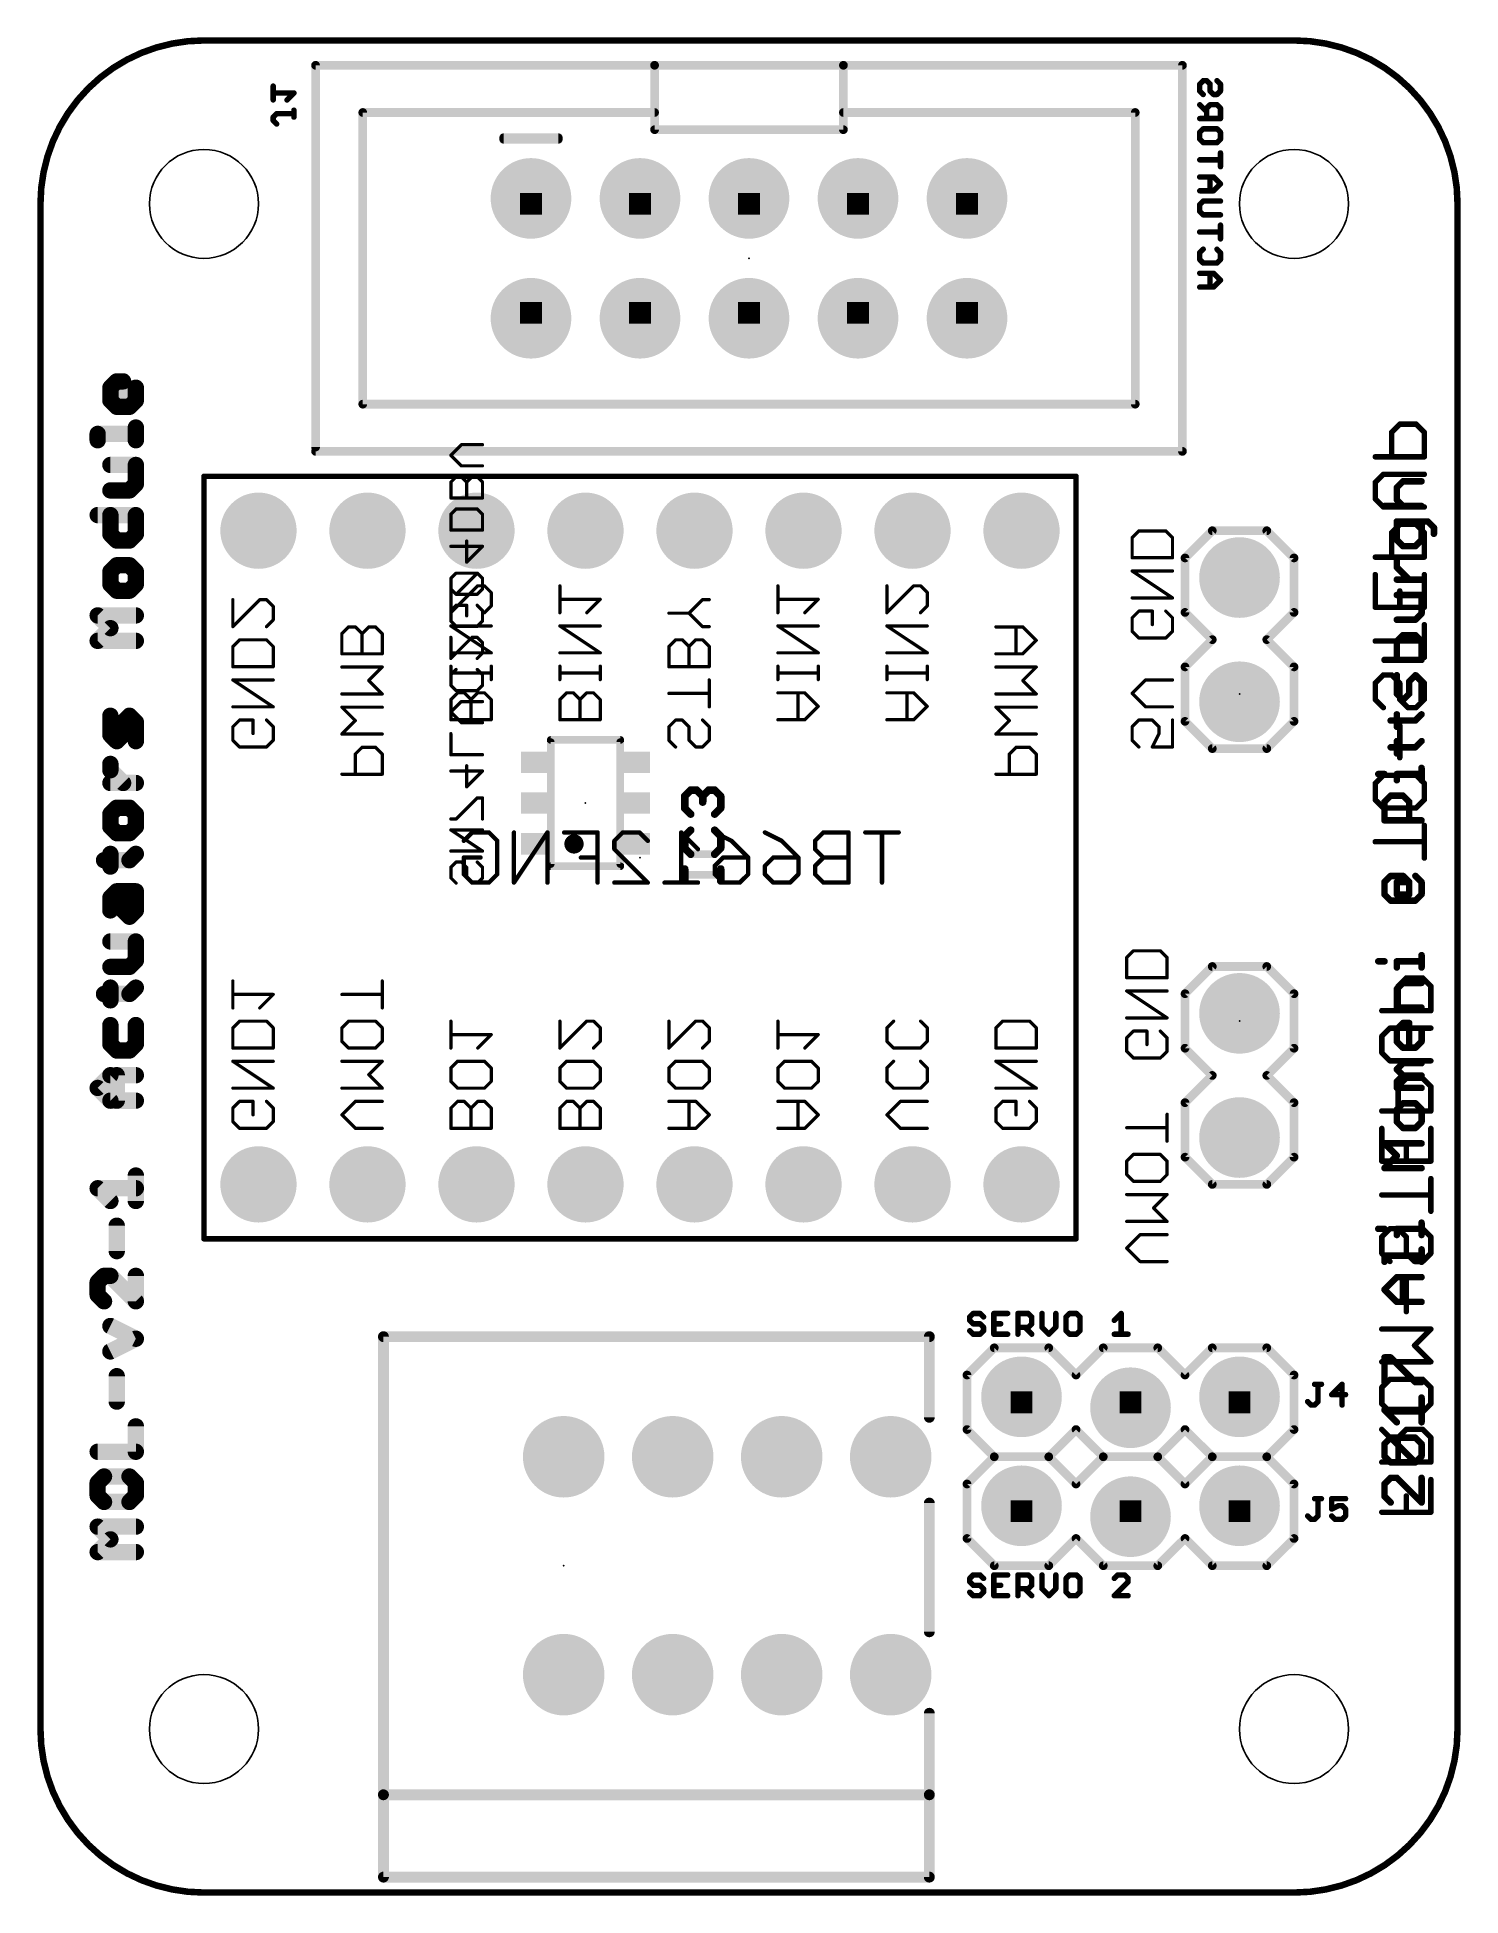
# Model space of a CAD drawing. Extents: x -0.1 to 33.1, y -0.1 to 43.3.
import ezdxf

# ---------------------------------------------------------------- set-up
doc = ezdxf.new("R2010")
doc.units = 0
for name, color, linetype in [('17', 94, 'CONTINUOUS'), ('20', 178, 'CONTINUOUS'), ('21', 250, 'CONTINUOUS'), ('22', 250, 'CONTINUOUS'), ('23', 178, 'CONTINUOUS'), ('24', 178, 'CONTINUOUS'), ('25', 250, 'CONTINUOUS'), ('26', 250, 'CONTINUOUS'), ('27', 250, 'CONTINUOUS'), ('28', 250, 'CONTINUOUS'), ('51', 250, 'CONTINUOUS'), ('52', 250, 'CONTINUOUS')]:
    doc.layers.add(name, color=color, linetype=linetype)

# ---------------------------------------------------------------- blocks, each defined once
blk = doc.blocks.new('RECT')
blk.add_solid([(-0.5, -0.5), (0.5, -0.5), (-0.5, 0.5), (0.5, 0.5)])
blk = doc.blocks.new('ROUNDP')
at = {"const_width": 0.5}
blk.add_lwpolyline([(0, -0.25, 1), (0, 0.25, 1), (0, -0.25)], format="xyb", dxfattribs=at)

msp = doc.modelspace()

# ---------------------------------------------------------------- linework, layer by layer
at = {"layer": '20'}
for points, const_width in [([(3.81, 43.18, 0.4142), (0, 39.37)], 0.1524), ([(3.81, 43.2181, 1), (3.81, 43.1419)], 0.0762), ([(3.81, 43.1419, 1), (3.81, 43.2181)], 0.0762), ([(33.02, 39.37, 0.4142), (29.21, 43.18)], 0.1524), ([(29.21, 43.2181, 1), (29.21, 43.1419)], 0.0762), ([(29.21, 43.1419, 1), (29.21, 43.2181)], 0.0762), ([(0.0381, 39.37, 1), (-0.0381, 39.37)], 0.0762), ([(33.0581, 39.37, 1), (32.9819, 39.37)], 0.0762), ([(-0.0381, 39.37, 1), (0.0381, 39.37)], 0.0762), ([(32.9819, 39.37, 1), (33.0581, 39.37)], 0.0762), ([(0, 3.81, 0.4142), (3.81, 0)], 0.1524), ([(0.0381, 3.81, 1), (-0.0381, 3.81)], 0.0762), ([(-0.0381, 3.81, 1), (0.0381, 3.81)], 0.0762), ([(29.21, 0, 0.4142), (33.02, 3.81)], 0.1524), ([(33.0581, 3.81, 1), (32.9819, 3.81)], 0.0762), ([(32.9819, 3.81, 1), (33.0581, 3.81)], 0.0762), ([(3.81, 0.0381, 1), (3.81, -0.0381)], 0.0762), ([(3.81, -0.0381, 1), (3.81, 0.0381)], 0.0762), ([(29.21, 0.0381, 1), (29.21, -0.0381)], 0.0762), ([(29.21, -0.0381, 1), (29.21, 0.0381)], 0.0762)]:
    msp.add_lwpolyline(points, format="xyb", dxfattribs=dict(at, const_width=const_width))
at = {"layer": '20', "const_width": 0.1524}
for points in [[(29.21, 43.18), (3.81, 43.18)], [(0, 39.37), (0, 3.81)], [(33.02, 3.81), (33.02, 39.37)], [(3.81, 0), (29.21, 0)]]:
    msp.add_lwpolyline(points, dxfattribs=at)
at = {"layer": '20'}
for centre in [(3.81, 39.37), (29.21, 39.37), (3.81, 3.81), (29.21, 3.81)]:
    msp.add_circle(centre, 1.27, dxfattribs=at)
at = {"layer": '21'}
for points, const_width in [([(10.795, 40.913), (12.065, 40.913)], 0.2032), ([(7.992, 12.96), (7.992, 2.28)], 0.254), ([(20.712, 12.96), (7.992, 12.96)], 0.254), ([(20.712, 12.96), (20.712, 11.08)], 0.254), ([(22.225, 12.7), (21.59, 12.065)], 0.2032), ([(22.225, 12.7), (23.495, 12.7)], 0.2032), ([(23.495, 12.7), (24.13, 12.065)], 0.2032), ([(24.13, 12.065), (24.765, 12.7)], 0.2032), ([(24.765, 12.7), (26.035, 12.7)], 0.2032), ([(26.035, 12.7), (26.67, 12.065)], 0.2032), ([(26.67, 12.065), (27.305, 12.7)], 0.2032), ([(27.305, 12.7), (28.575, 12.7)], 0.2032), ([(28.575, 12.7), (29.21, 12.065)], 0.2032), ([(21.59, 12.065), (21.59, 10.795)], 0.2032), ([(29.21, 12.065), (29.21, 10.795)], 0.2032), ([(21.59, 10.795), (22.225, 10.16)], 0.2032), ([(24.13, 10.795), (23.495, 10.16)], 0.2032), ([(24.765, 10.16), (24.13, 10.795)], 0.2032), ([(26.67, 10.795), (26.035, 10.16)], 0.2032), ([(27.305, 10.16), (26.67, 10.795)], 0.2032), ([(29.21, 10.795), (28.575, 10.16)], 0.2032), ([(22.225, 10.16), (21.59, 9.525)], 0.2032), ([(23.495, 10.16), (22.225, 10.16)], 0.2032), ([(22.225, 10.16), (23.495, 10.16)], 0.2032), ([(23.495, 10.16), (24.13, 9.525)], 0.2032), ([(24.13, 9.525), (24.765, 10.16)], 0.2032), ([(26.035, 10.16), (24.765, 10.16)], 0.2032), ([(24.765, 10.16), (26.035, 10.16)], 0.2032), ([(26.035, 10.16), (26.67, 9.525)], 0.2032), ([(26.67, 9.525), (27.305, 10.16)], 0.2032), ([(28.575, 10.16), (27.305, 10.16)], 0.2032), ([(27.305, 10.16), (28.575, 10.16)], 0.2032), ([(28.575, 10.16), (29.21, 9.525)], 0.2032), ([(21.59, 9.525), (21.59, 8.255)], 0.2032), ([(29.21, 9.525), (29.21, 8.255)], 0.2032), ([(20.712, 9.08), (20.712, 6.08)], 0.254), ([(21.59, 8.255), (22.225, 7.62)], 0.2032), ([(24.13, 8.255), (23.495, 7.62)], 0.2032), ([(24.765, 7.62), (24.13, 8.255)], 0.2032), ([(26.67, 8.255), (26.035, 7.62)], 0.2032), ([(27.305, 7.62), (26.67, 8.255)], 0.2032), ([(29.21, 8.255), (28.575, 7.62)], 0.2032), ([(23.495, 7.62), (22.225, 7.62)], 0.2032), ([(26.035, 7.62), (24.765, 7.62)], 0.2032), ([(28.575, 7.62), (27.305, 7.62)], 0.2032), ([(20.712, 4.18), (20.712, 2.28)], 0.254), ([(7.992, 2.28), (20.712, 2.28)], 0.254)]:
    msp.add_lwpolyline(points, dxfattribs=dict(at, const_width=const_width))
for points, const_width in [([(10.795, 40.9638, 1), (10.795, 40.8622)], 0.1016), ([(12.065, 40.8622, 1), (12.065, 40.9638)], 0.1016), ([(8.0555, 12.96, 1), (7.9285, 12.96)], 0.127), ([(7.992, 13.0235, 1), (7.992, 12.8965)], 0.127), ([(20.7755, 12.96, 1), (20.6485, 12.96)], 0.127), ([(20.712, 12.8965, 1), (20.712, 13.0235)], 0.127), ([(22.225, 12.7508, 1), (22.225, 12.6492)], 0.1016), ([(22.2609, 12.6641, 1), (22.1891, 12.7359)], 0.1016), ([(23.5309, 12.7359, 1), (23.4591, 12.6641)], 0.1016), ([(23.495, 12.6492, 1), (23.495, 12.7508)], 0.1016), ([(24.765, 12.7508, 1), (24.765, 12.6492)], 0.1016), ([(24.8009, 12.6641, 1), (24.7291, 12.7359)], 0.1016), ([(26.0709, 12.7359, 1), (25.9991, 12.6641)], 0.1016), ([(26.035, 12.6492, 1), (26.035, 12.7508)], 0.1016), ([(27.305, 12.7508, 1), (27.305, 12.6492)], 0.1016), ([(27.3409, 12.6641, 1), (27.2691, 12.7359)], 0.1016), ([(28.6109, 12.7359, 1), (28.5391, 12.6641)], 0.1016), ([(28.575, 12.6492, 1), (28.575, 12.7508)], 0.1016), ([(21.6408, 12.065, 1), (21.5392, 12.065)], 0.1016), ([(21.5541, 12.1009, 1), (21.6259, 12.0291)], 0.1016), ([(24.0941, 12.1009, 1), (24.1659, 12.0291)], 0.1016), ([(24.0941, 12.0291, 1), (24.1659, 12.1009)], 0.1016), ([(26.6341, 12.1009, 1), (26.7059, 12.0291)], 0.1016), ([(26.6341, 12.0291, 1), (26.7059, 12.1009)], 0.1016), ([(29.2608, 12.065, 1), (29.1592, 12.065)], 0.1016), ([(29.1741, 12.0291, 1), (29.2459, 12.1009)], 0.1016), ([(20.6485, 11.08, 1), (20.7755, 11.08)], 0.127), ([(21.6259, 10.8309, 1), (21.5541, 10.7591)], 0.1016), ([(21.5392, 10.795, 1), (21.6408, 10.795)], 0.1016), ([(24.1659, 10.8309, 1), (24.0941, 10.7591)], 0.1016), ([(24.1659, 10.7591, 1), (24.0941, 10.8309)], 0.1016), ([(26.7059, 10.8309, 1), (26.6341, 10.7591)], 0.1016), ([(26.7059, 10.7591, 1), (26.6341, 10.8309)], 0.1016), ([(29.1592, 10.795, 1), (29.2608, 10.795)], 0.1016), ([(29.2459, 10.7591, 1), (29.1741, 10.8309)], 0.1016), ([(22.225, 10.2108, 1), (22.225, 10.1092)], 0.1016), ([(22.225, 10.2108, 1), (22.225, 10.1092)], 0.1016), ([(22.2609, 10.1241, 1), (22.1891, 10.1959)], 0.1016), ([(22.1891, 10.1241, 1), (22.2609, 10.1959)], 0.1016), ([(23.5309, 10.1959, 1), (23.4591, 10.1241)], 0.1016), ([(23.4591, 10.1959, 1), (23.5309, 10.1241)], 0.1016), ([(23.495, 10.1092, 1), (23.495, 10.2108)], 0.1016), ([(23.495, 10.1092, 1), (23.495, 10.2108)], 0.1016), ([(24.765, 10.2108, 1), (24.765, 10.1092)], 0.1016), ([(24.765, 10.2108, 1), (24.765, 10.1092)], 0.1016), ([(24.8009, 10.1241, 1), (24.7291, 10.1959)], 0.1016), ([(24.7291, 10.1241, 1), (24.8009, 10.1959)], 0.1016), ([(26.0709, 10.1959, 1), (25.9991, 10.1241)], 0.1016), ([(25.9991, 10.1959, 1), (26.0709, 10.1241)], 0.1016), ([(26.035, 10.1092, 1), (26.035, 10.2108)], 0.1016), ([(26.035, 10.1092, 1), (26.035, 10.2108)], 0.1016), ([(27.305, 10.2108, 1), (27.305, 10.1092)], 0.1016), ([(27.305, 10.2108, 1), (27.305, 10.1092)], 0.1016), ([(27.3409, 10.1241, 1), (27.2691, 10.1959)], 0.1016), ([(27.2691, 10.1241, 1), (27.3409, 10.1959)], 0.1016), ([(28.6109, 10.1959, 1), (28.5391, 10.1241)], 0.1016), ([(28.5391, 10.1959, 1), (28.6109, 10.1241)], 0.1016), ([(28.575, 10.1092, 1), (28.575, 10.2108)], 0.1016), ([(28.575, 10.1092, 1), (28.575, 10.2108)], 0.1016), ([(21.6408, 9.525, 1), (21.5392, 9.525)], 0.1016), ([(21.5541, 9.5609, 1), (21.6259, 9.4891)], 0.1016), ([(24.0941, 9.5609, 1), (24.1659, 9.4891)], 0.1016), ([(24.0941, 9.4891, 1), (24.1659, 9.5609)], 0.1016), ([(26.6341, 9.5609, 1), (26.7059, 9.4891)], 0.1016), ([(26.6341, 9.4891, 1), (26.7059, 9.5609)], 0.1016), ([(29.2608, 9.525, 1), (29.1592, 9.525)], 0.1016), ([(29.1741, 9.4891, 1), (29.2459, 9.5609)], 0.1016), ([(20.7755, 9.08, 1), (20.6485, 9.08)], 0.127), ([(21.6259, 8.2909, 1), (21.5541, 8.2191)], 0.1016), ([(21.5392, 8.255, 1), (21.6408, 8.255)], 0.1016), ([(24.1659, 8.2909, 1), (24.0941, 8.2191)], 0.1016), ([(24.1659, 8.2191, 1), (24.0941, 8.2909)], 0.1016), ([(26.7059, 8.2909, 1), (26.6341, 8.2191)], 0.1016), ([(26.7059, 8.2191, 1), (26.6341, 8.2909)], 0.1016), ([(29.1592, 8.255, 1), (29.2608, 8.255)], 0.1016), ([(29.2459, 8.2191, 1), (29.1741, 8.2909)], 0.1016), ([(22.225, 7.6708, 1), (22.225, 7.5692)], 0.1016), ([(22.1891, 7.5841, 1), (22.2609, 7.6559)], 0.1016), ([(23.4591, 7.6559, 1), (23.5309, 7.5841)], 0.1016), ([(23.495, 7.5692, 1), (23.495, 7.6708)], 0.1016), ([(24.765, 7.6708, 1), (24.765, 7.5692)], 0.1016), ([(24.7291, 7.5841, 1), (24.8009, 7.6559)], 0.1016), ([(25.9991, 7.6559, 1), (26.0709, 7.5841)], 0.1016), ([(26.035, 7.5692, 1), (26.035, 7.6708)], 0.1016), ([(27.305, 7.6708, 1), (27.305, 7.5692)], 0.1016), ([(27.2691, 7.5841, 1), (27.3409, 7.6559)], 0.1016), ([(28.5391, 7.6559, 1), (28.6109, 7.5841)], 0.1016), ([(28.575, 7.5692, 1), (28.575, 7.6708)], 0.1016), ([(20.6485, 6.08, 1), (20.7755, 6.08)], 0.127), ([(20.7755, 4.18, 1), (20.6485, 4.18)], 0.127), ([(7.992, 2.3435, 1), (7.992, 2.2165)], 0.127), ([(7.9285, 2.28, 1), (8.0555, 2.28)], 0.127), ([(20.6485, 2.28, 1), (20.7755, 2.28)], 0.127), ([(20.712, 2.2165, 1), (20.712, 2.3435)], 0.127)]:
    msp.add_lwpolyline(points, format="xyb", dxfattribs=dict(at, const_width=const_width))
at = {"layer": '22'}
for points, const_width in [([(14.31, 42.6), (6.41, 42.6)], 0.2032), ([(6.41, 42.6), (6.41, 33.7)], 0.2032), ([(18.71, 42.6), (14.31, 42.6)], 0.2032), ([(14.31, 42.6), (14.31, 41.1)], 0.2032), ([(26.61, 42.6), (18.71, 42.6)], 0.2032), ([(18.71, 41.1), (18.71, 42.6)], 0.2032), ([(26.61, 33.6), (26.61, 42.6)], 0.2032), ([(14.31, 41.1), (18.71, 41.1)], 0.2032), ([(10.795, 40.875), (12.065, 40.875)], 0.2032), ([(6.41, 33.6), (26.61, 33.6)], 0.2032), ([(24.13, 33.02), (3.81, 33.02)], 0.127), ([(3.81, 33.02), (3.81, 15.24)], 0.127), ([(24.13, 15.24), (24.13, 33.02)], 0.127), ([(27.305, 31.75), (26.67, 31.115)], 0.2032), ([(28.575, 31.75), (27.305, 31.75)], 0.2032), ([(29.21, 31.115), (28.575, 31.75)], 0.2032), ([(26.67, 31.115), (26.67, 29.845)], 0.2032), ([(29.21, 29.845), (29.21, 31.115)], 0.2032), ([(9.5631, 30.4649), (9.5631, 29.8378)], 0.0762), ([(9.5631, 29.8378), (10.1902, 30.4649)], 0.0762), ([(10.1902, 30.4649), (10.3469, 30.4649)], 0.0762), ([(10.3469, 30.4649), (10.5037, 30.3081)], 0.0762), ([(10.5037, 30.3081), (10.5037, 29.9946)], 0.0762), ([(12.1031, 29.8378), (12.1031, 30.4649)], 0.0762), ([(17.1831, 29.8378), (17.1831, 30.4649)], 0.0762), ([(19.7231, 30.4649), (19.7231, 29.8378)], 0.0762), ([(19.7231, 29.8378), (20.3502, 30.4649)], 0.0762), ([(20.3502, 30.4649), (20.5069, 30.4649)], 0.0762), ([(20.5069, 30.4649), (20.6637, 30.3081)], 0.0762), ([(20.6637, 30.3081), (20.6637, 29.9946)], 0.0762), ([(4.4831, 30.1417), (4.4831, 29.5147)], 0.0762), ([(4.4831, 29.5147), (5.1102, 30.1417)], 0.0762), ([(5.1102, 30.1417), (5.2669, 30.1417)], 0.0762), ([(5.2669, 30.1417), (5.4237, 29.985)], 0.0762), ([(5.4237, 29.985), (5.4237, 29.6714)], 0.0762), ([(10.5037, 29.9946), (10.3469, 29.8378)], 0.0762), ([(13.0437, 30.1514), (12.1031, 30.1514)], 0.0762), ([(12.7302, 29.8378), (13.0437, 30.1514)], 0.0762), ([(15.1134, 29.8282), (15.4269, 30.1417)], 0.0762), ([(15.4269, 30.1417), (15.5837, 30.1417)], 0.0762), ([(18.1237, 30.1514), (17.1831, 30.1514)], 0.0762), ([(17.8102, 29.8378), (18.1237, 30.1514)], 0.0762), ([(20.6637, 29.9946), (20.5069, 29.8378)], 0.0762), ([(26.67, 29.845), (27.305, 29.21)], 0.2032), ([(28.575, 29.21), (29.21, 29.845)], 0.2032), ([(5.4237, 29.6714), (5.2669, 29.5147)], 0.0762), ([(7.1799, 29.5067), (7.0231, 29.35)], 0.0762), ([(7.3366, 29.5067), (7.1799, 29.5067)], 0.0762), ([(7.4934, 29.35), (7.3366, 29.5067)], 0.0762), ([(7.6502, 29.5067), (7.4934, 29.35)], 0.0762), ([(7.8069, 29.5067), (7.6502, 29.5067)], 0.0762), ([(7.9637, 29.35), (7.8069, 29.5067)], 0.0762), ([(10.5037, 28.9023), (9.5631, 29.5294)], 0.0762), ([(9.5631, 29.5294), (10.5037, 29.5294)], 0.0762), ([(13.0437, 28.9023), (12.1031, 29.5294)], 0.0762), ([(12.1031, 29.5294), (13.0437, 29.5294)], 0.0762), ([(15.1134, 29.8282), (14.6431, 29.8282)], 0.0762), ([(15.4269, 29.5147), (15.1134, 29.8282)], 0.0762), ([(15.5837, 29.5147), (15.4269, 29.5147)], 0.0762), ([(18.1237, 28.9023), (17.1831, 29.5294)], 0.0762), ([(17.1831, 29.5294), (18.1237, 29.5294)], 0.0762), ([(20.6637, 28.9023), (19.7231, 29.5294)], 0.0762), ([(19.7231, 29.5294), (20.6637, 29.5294)], 0.0762), ([(22.8902, 29.5067), (22.2631, 29.5067)], 0.0762), ([(22.7334, 28.8797), (22.7334, 29.5067)], 0.0762), ([(23.2037, 29.1932), (22.8902, 29.5067)], 0.0762), ([(4.4831, 29.0494), (4.6399, 29.2062)], 0.0762), ([(4.4831, 28.5791), (4.4831, 29.0494)], 0.0762), ([(4.6399, 29.2062), (5.2669, 29.2062)], 0.0762), ([(5.2669, 29.2062), (5.4237, 29.0494)], 0.0762), ([(5.4237, 29.0494), (5.4237, 28.5791)], 0.0762), ([(7.0231, 29.35), (7.0231, 28.8797)], 0.0762), ([(7.4934, 28.8797), (7.4934, 29.35)], 0.0762), ([(7.9637, 28.8797), (7.9637, 29.35)], 0.0762), ([(14.7999, 29.2062), (14.6431, 29.0494)], 0.0762), ([(14.6431, 29.0494), (14.6431, 28.5791)], 0.0762), ([(14.9566, 29.2062), (14.7999, 29.2062)], 0.0762), ([(15.1134, 29.0494), (14.9566, 29.2062)], 0.0762), ([(15.2702, 29.2062), (15.1134, 29.0494)], 0.0762), ([(15.1134, 28.5791), (15.1134, 29.0494)], 0.0762), ([(15.4269, 29.2062), (15.2702, 29.2062)], 0.0762), ([(15.5837, 29.0494), (15.4269, 29.2062)], 0.0762), ([(15.5837, 28.5791), (15.5837, 29.0494)], 0.0762), ([(22.8902, 28.8797), (23.2037, 29.1932)], 0.0762), ([(27.305, 29.21), (26.67, 28.575)], 0.2032), ([(29.21, 28.575), (28.575, 29.21)], 0.2032), ([(5.4237, 28.5791), (4.4831, 28.5791)], 0.0762), ([(7.0231, 28.8797), (7.9637, 28.8797)], 0.0762), ([(7.9637, 28.5712), (7.0231, 28.5712)], 0.0762), ([(7.6502, 28.2577), (7.9637, 28.5712)], 0.0762), ([(9.5631, 28.9023), (10.5037, 28.9023)], 0.0762), ([(9.5631, 28.2786), (9.5631, 28.5922)], 0.0762), ([(10.5037, 28.2786), (10.5037, 28.5922)], 0.0762), ([(12.1031, 28.9023), (13.0437, 28.9023)], 0.0762), ([(12.1031, 28.2786), (12.1031, 28.5922)], 0.0762), ([(13.0437, 28.2786), (13.0437, 28.5922)], 0.0762), ([(14.6431, 28.5791), (15.5837, 28.5791)], 0.0762), ([(17.1831, 28.9023), (18.1237, 28.9023)], 0.0762), ([(17.1831, 28.2786), (17.1831, 28.5922)], 0.0762), ([(18.1237, 28.2786), (18.1237, 28.5922)], 0.0762), ([(19.7231, 28.9023), (20.6637, 28.9023)], 0.0762), ([(19.7231, 28.2786), (19.7231, 28.5922)], 0.0762), ([(20.6637, 28.2786), (20.6637, 28.5922)], 0.0762), ([(22.2631, 28.8797), (22.8902, 28.8797)], 0.0762), ([(23.2037, 28.5712), (22.2631, 28.5712)], 0.0762), ([(22.8902, 28.2577), (23.2037, 28.5712)], 0.0762), ([(26.67, 28.575), (26.67, 27.305)], 0.2032), ([(29.21, 27.305), (29.21, 28.575)], 0.2032), ([(5.4237, 27.6436), (4.4831, 28.2707)], 0.0762), ([(4.4831, 28.2707), (5.4237, 28.2707)], 0.0762), ([(7.9637, 27.9441), (7.6502, 28.2577)], 0.0762), ([(9.5631, 28.4354), (10.5037, 28.4354)], 0.0762), ([(12.1031, 28.4354), (13.0437, 28.4354)], 0.0762), ([(15.5837, 27.6436), (15.5837, 28.2707)], 0.0762), ([(17.1831, 28.4354), (18.1237, 28.4354)], 0.0762), ([(19.7231, 28.4354), (20.6637, 28.4354)], 0.0762), ([(23.2037, 27.9441), (22.8902, 28.2577)], 0.0762), ([(7.0231, 27.9441), (7.9637, 27.9441)], 0.0762), ([(9.7199, 27.9702), (9.5631, 27.8134)], 0.0762), ([(9.5631, 27.8134), (9.5631, 27.3431)], 0.0762), ([(9.8766, 27.9702), (9.7199, 27.9702)], 0.0762), ([(10.0334, 27.8134), (9.8766, 27.9702)], 0.0762), ([(10.1902, 27.9702), (10.0334, 27.8134)], 0.0762), ([(10.0334, 27.3431), (10.0334, 27.8134)], 0.0762), ([(10.3469, 27.9702), (10.1902, 27.9702)], 0.0762), ([(10.5037, 27.8134), (10.3469, 27.9702)], 0.0762), ([(10.5037, 27.3431), (10.5037, 27.8134)], 0.0762), ([(12.2599, 27.9702), (12.1031, 27.8134)], 0.0762), ([(12.1031, 27.8134), (12.1031, 27.3431)], 0.0762), ([(12.4166, 27.9702), (12.2599, 27.9702)], 0.0762), ([(12.5734, 27.8134), (12.4166, 27.9702)], 0.0762), ([(12.7302, 27.9702), (12.5734, 27.8134)], 0.0762), ([(12.5734, 27.3431), (12.5734, 27.8134)], 0.0762), ([(12.8869, 27.9702), (12.7302, 27.9702)], 0.0762), ([(13.0437, 27.8134), (12.8869, 27.9702)], 0.0762), ([(13.0437, 27.3431), (13.0437, 27.8134)], 0.0762), ([(14.6431, 27.9572), (15.5837, 27.9572)], 0.0762), ([(17.8102, 27.9702), (17.1831, 27.9702)], 0.0762), ([(17.6534, 27.3431), (17.6534, 27.9702)], 0.0762), ([(18.1237, 27.6566), (17.8102, 27.9702)], 0.0762), ([(20.3502, 27.9702), (19.7231, 27.9702)], 0.0762), ([(20.1934, 27.3431), (20.1934, 27.9702)], 0.0762), ([(20.6637, 27.6566), (20.3502, 27.9702)], 0.0762), ([(22.2631, 27.9441), (23.2037, 27.9441)], 0.0762), ([(4.4831, 27.6436), (5.4237, 27.6436)], 0.0762), ([(4.4831, 27.1784), (4.6399, 27.3352)], 0.0762), ([(4.6399, 27.3352), (4.9534, 27.3352)], 0.0762), ([(4.9534, 27.3352), (4.9534, 27.0216)], 0.0762), ([(5.2669, 27.3352), (5.4237, 27.1784)], 0.0762), ([(7.3366, 27.3222), (7.0231, 27.6357)], 0.0762), ([(7.0231, 27.6357), (7.9637, 27.6357)], 0.0762), ([(7.0231, 27.0086), (7.3366, 27.3222)], 0.0762), ([(9.5631, 27.3431), (10.5037, 27.3431)], 0.0762), ([(12.1031, 27.3431), (13.0437, 27.3431)], 0.0762), ([(14.7999, 27.3352), (14.6431, 27.1784)], 0.0762), ([(14.9566, 27.3352), (14.7999, 27.3352)], 0.0762), ([(15.1134, 27.1784), (14.9566, 27.3352)], 0.0762), ([(15.4269, 27.3352), (15.5837, 27.1784)], 0.0762), ([(17.1831, 27.3431), (17.8102, 27.3431)], 0.0762), ([(17.8102, 27.3431), (18.1237, 27.6566)], 0.0762), ([(19.7231, 27.3431), (20.3502, 27.3431)], 0.0762), ([(20.3502, 27.3431), (20.6637, 27.6566)], 0.0762), ([(22.5766, 27.3222), (22.2631, 27.6357)], 0.0762), ([(22.2631, 27.6357), (23.2037, 27.6357)], 0.0762), ([(22.2631, 27.0086), (22.5766, 27.3222)], 0.0762), ([(27.305, 26.67), (26.67, 27.305)], 0.2032), ([(29.21, 27.305), (28.575, 26.67)], 0.2032), ([(4.4831, 26.8649), (4.4831, 27.1784)], 0.0762), ([(4.6399, 26.7081), (4.4831, 26.8649)], 0.0762), ([(5.4237, 26.8649), (5.2669, 26.7081)], 0.0762), ([(5.4237, 27.1784), (5.4237, 26.8649)], 0.0762), ([(7.9637, 27.0086), (7.0231, 27.0086)], 0.0762), ([(13.5104, 26.8724), (11.8896, 26.8724)], 0.1778), ([(14.6431, 27.1784), (14.6431, 26.8649)], 0.0762), ([(14.6431, 26.8649), (14.7999, 26.7081)], 0.0762), ([(15.1134, 26.8649), (15.1134, 27.1784)], 0.0762), ([(15.2702, 26.7081), (15.1134, 26.8649)], 0.0762), ([(15.5837, 26.8649), (15.4269, 26.7081)], 0.0762), ([(15.5837, 27.1784), (15.5837, 26.8649)], 0.0762), ([(23.2037, 27.0086), (22.2631, 27.0086)], 0.0762), ([(5.2669, 26.7081), (4.6399, 26.7081)], 0.0762), ([(7.4934, 26.7002), (7.3366, 26.5434)], 0.0762), ([(7.3366, 26.5434), (7.3366, 26.0731)], 0.0762), ([(7.8069, 26.7002), (7.4934, 26.7002)], 0.0762), ([(7.9637, 26.5434), (7.8069, 26.7002)], 0.0762), ([(7.9637, 26.0731), (7.9637, 26.5434)], 0.0762), ([(15.4269, 26.7081), (15.2702, 26.7081)], 0.0762), ([(22.7334, 26.7002), (22.5766, 26.5434)], 0.0762), ([(22.5766, 26.5434), (22.5766, 26.0731)], 0.0762), ([(23.0469, 26.7002), (22.7334, 26.7002)], 0.0762), ([(23.2037, 26.5434), (23.0469, 26.7002)], 0.0762), ([(23.2037, 26.0731), (23.2037, 26.5434)], 0.0762), ([(28.575, 26.67), (27.305, 26.67)], 0.2032), ([(7.0231, 26.0731), (7.9637, 26.0731)], 0.0762), ([(22.2631, 26.0731), (23.2037, 26.0731)], 0.0762), ([(9.864, 24.5203), (10.0589, 24.7152)], 0.1016), ([(10.0589, 24.7152), (10.4487, 24.7152)], 0.1016), ([(10.4487, 24.7152), (10.6436, 24.5203)], 0.1016), ([(11.813, 24.7152), (11.0334, 23.5458)], 0.1016), ([(11.0334, 23.5458), (11.0334, 24.7152)], 0.1016), ([(11.813, 23.5458), (11.813, 24.7152)], 0.1016), ([(12.9824, 24.7152), (12.2028, 24.7152)], 0.1016), ([(12.9824, 23.5458), (12.9824, 24.7152)], 0.1016), ([(13.3722, 24.5203), (13.5671, 24.7152)], 0.1016), ([(13.5671, 24.7152), (13.9569, 24.7152)], 0.1016), ([(13.9569, 24.7152), (14.1518, 24.5203)], 0.1016), ([(15.3212, 24.3254), (14.9314, 24.7152)], 0.1016), ([(14.9314, 24.7152), (14.9314, 23.5458)], 0.1016), ([(15.711, 24.7152), (16.1008, 24.5203)], 0.1016), ([(16.8804, 24.7152), (17.2702, 24.5203)], 0.1016), ([(18.2447, 24.7152), (18.0498, 24.5203)], 0.1016), ([(18.8294, 24.7152), (18.2447, 24.7152)], 0.1016), ([(18.8294, 23.5458), (18.8294, 24.7152)], 0.1016), ([(19.9988, 24.7152), (19.2192, 24.7152)], 0.1016), ([(19.609, 23.5458), (19.609, 24.7152)], 0.1016), ([(10.6436, 24.5203), (10.6436, 23.7407)], 0.1016), ([(13.3722, 24.3254), (13.3722, 24.5203)], 0.1016), ([(14.1518, 23.5458), (13.3722, 24.3254)], 0.1016), ([(16.1008, 24.5203), (16.4906, 24.1305)], 0.1016), ([(17.2702, 24.5203), (17.66, 24.1305)], 0.1016), ([(18.0498, 24.5203), (18.0498, 24.3254)], 0.1016), ([(18.0498, 24.3254), (18.2447, 24.1305)], 0.1016), ([(9.864, 23.7407), (9.864, 24.1305)], 0.1016), ([(9.864, 24.1305), (10.2538, 24.1305)], 0.1016), ([(11.8896, 23.9276), (13.5104, 23.9276)], 0.1778), ([(12.9824, 24.1305), (12.5926, 24.1305)], 0.1016), ([(15.711, 23.9356), (15.9059, 24.1305)], 0.1016), ([(15.711, 23.7407), (15.711, 23.9356)], 0.1016), ([(15.9059, 24.1305), (16.4906, 24.1305)], 0.1016), ([(16.4906, 24.1305), (16.4906, 23.7407)], 0.1016), ([(16.8804, 23.9356), (17.0753, 24.1305)], 0.1016), ([(16.8804, 23.7407), (16.8804, 23.9356)], 0.1016), ([(17.0753, 24.1305), (17.66, 24.1305)], 0.1016), ([(17.66, 24.1305), (17.66, 23.7407)], 0.1016), ([(18.2447, 24.1305), (18.0498, 23.9356)], 0.1016), ([(18.0498, 23.9356), (18.0498, 23.7407)], 0.1016), ([(18.8294, 24.1305), (18.2447, 24.1305)], 0.1016), ([(10.0589, 23.5458), (9.864, 23.7407)], 0.1016), ([(10.4487, 23.5458), (10.0589, 23.5458)], 0.1016), ([(10.6436, 23.7407), (10.4487, 23.5458)], 0.1016), ([(13.3722, 23.5458), (14.1518, 23.5458)], 0.1016), ([(15.3212, 23.5458), (14.5416, 23.5458)], 0.1016), ([(15.9059, 23.5458), (15.711, 23.7407)], 0.1016), ([(16.2957, 23.5458), (15.9059, 23.5458)], 0.1016), ([(16.4906, 23.7407), (16.2957, 23.5458)], 0.1016), ([(17.0753, 23.5458), (16.8804, 23.7407)], 0.1016), ([(17.4651, 23.5458), (17.0753, 23.5458)], 0.1016), ([(17.66, 23.7407), (17.4651, 23.5458)], 0.1016), ([(18.0498, 23.7407), (18.2447, 23.5458)], 0.1016), ([(18.2447, 23.5458), (18.8294, 23.5458)], 0.1016), ([(26.67, 20.955), (27.305, 21.59)], 0.2032), ([(27.305, 21.59), (28.575, 21.59)], 0.2032), ([(28.575, 21.59), (29.21, 20.955)], 0.2032), ([(4.4831, 20.6247), (4.4831, 21.2517)], 0.0762), ([(7.9637, 20.6247), (7.9637, 21.2517)], 0.0762), ([(5.4237, 20.9382), (4.4831, 20.9382)], 0.0762), ([(5.1102, 20.6247), (5.4237, 20.9382)], 0.0762), ([(7.0231, 20.9382), (7.9637, 20.9382)], 0.0762), ([(26.67, 20.955), (26.67, 19.685)], 0.2032), ([(29.21, 19.685), (29.21, 20.955)], 0.2032), ([(4.4831, 20.1594), (4.6399, 20.3162)], 0.0762), ([(4.4831, 19.6891), (4.4831, 20.1594)], 0.0762), ([(4.6399, 20.3162), (5.2669, 20.3162)], 0.0762), ([(5.2669, 20.3162), (5.4237, 20.1594)], 0.0762), ([(5.4237, 20.1594), (5.4237, 19.6891)], 0.0762), ([(7.0231, 20.1594), (7.1799, 20.3162)], 0.0762), ([(7.0231, 19.8459), (7.0231, 20.1594)], 0.0762), ([(7.1799, 20.3162), (7.8069, 20.3162)], 0.0762), ([(7.8069, 20.3162), (7.9637, 20.1594)], 0.0762), ([(7.9637, 20.1594), (7.9637, 19.8459)], 0.0762), ([(9.5631, 19.6891), (9.5631, 20.3162)], 0.0762), ([(10.5037, 20.0027), (9.5631, 20.0027)], 0.0762), ([(10.1902, 19.6891), (10.5037, 20.0027)], 0.0762), ([(12.1031, 20.3162), (12.1031, 19.6891)], 0.0762), ([(12.1031, 19.6891), (12.7302, 20.3162)], 0.0762), ([(12.7302, 20.3162), (12.8869, 20.3162)], 0.0762), ([(12.8869, 20.3162), (13.0437, 20.1594)], 0.0762), ([(13.0437, 20.1594), (13.0437, 19.8459)], 0.0762), ([(14.6431, 20.3162), (14.6431, 19.6891)], 0.0762), ([(14.6431, 19.6891), (15.2702, 20.3162)], 0.0762), ([(15.2702, 20.3162), (15.4269, 20.3162)], 0.0762), ([(15.4269, 20.3162), (15.5837, 20.1594)], 0.0762), ([(15.5837, 20.1594), (15.5837, 19.8459)], 0.0762), ([(17.1831, 19.6891), (17.1831, 20.3162)], 0.0762), ([(18.1237, 20.0027), (17.1831, 20.0027)], 0.0762), ([(17.8102, 19.6891), (18.1237, 20.0027)], 0.0762), ([(19.7231, 20.1594), (19.8799, 20.3162)], 0.0762), ([(19.7231, 19.8459), (19.7231, 20.1594)], 0.0762), ([(20.5069, 20.3162), (20.6637, 20.1594)], 0.0762), ([(20.6637, 20.1594), (20.6637, 19.8459)], 0.0762), ([(22.2631, 20.1594), (22.4199, 20.3162)], 0.0762), ([(22.2631, 19.6891), (22.2631, 20.1594)], 0.0762), ([(22.4199, 20.3162), (23.0469, 20.3162)], 0.0762), ([(23.0469, 20.3162), (23.2037, 20.1594)], 0.0762), ([(23.2037, 20.1594), (23.2037, 19.6891)], 0.0762), ([(5.4237, 19.6891), (4.4831, 19.6891)], 0.0762), ([(7.1799, 19.6891), (7.0231, 19.8459)], 0.0762), ([(7.8069, 19.6891), (7.1799, 19.6891)], 0.0762), ([(7.9637, 19.8459), (7.8069, 19.6891)], 0.0762), ([(13.0437, 19.8459), (12.8869, 19.6891)], 0.0762), ([(15.5837, 19.8459), (15.4269, 19.6891)], 0.0762), ([(19.8799, 19.6891), (19.7231, 19.8459)], 0.0762), ([(20.5069, 19.6891), (19.8799, 19.6891)], 0.0762), ([(20.6637, 19.8459), (20.5069, 19.6891)], 0.0762), ([(23.2037, 19.6891), (22.2631, 19.6891)], 0.0762), ([(26.67, 19.685), (27.305, 19.05)], 0.2032), ([(28.575, 19.05), (29.21, 19.685)], 0.2032), ([(5.4237, 18.7536), (4.4831, 19.3807)], 0.0762), ([(4.4831, 19.3807), (5.4237, 19.3807)], 0.0762), ([(7.9637, 19.3807), (7.0231, 19.3807)], 0.0762), ([(7.6502, 19.0672), (7.9637, 19.3807)], 0.0762), ([(7.9637, 18.7536), (7.6502, 19.0672)], 0.0762), ([(9.5631, 19.2239), (9.7199, 19.3807)], 0.0762), ([(9.5631, 18.9104), (9.5631, 19.2239)], 0.0762), ([(9.7199, 19.3807), (10.3469, 19.3807)], 0.0762), ([(10.3469, 19.3807), (10.5037, 19.2239)], 0.0762), ([(10.5037, 19.2239), (10.5037, 18.9104)], 0.0762), ([(12.1031, 19.2239), (12.2599, 19.3807)], 0.0762), ([(12.1031, 18.9104), (12.1031, 19.2239)], 0.0762), ([(12.2599, 19.3807), (12.8869, 19.3807)], 0.0762), ([(12.8869, 19.3807), (13.0437, 19.2239)], 0.0762), ([(13.0437, 19.2239), (13.0437, 18.9104)], 0.0762), ([(14.6431, 19.2239), (14.7999, 19.3807)], 0.0762), ([(14.6431, 18.9104), (14.6431, 19.2239)], 0.0762), ([(14.7999, 19.3807), (15.4269, 19.3807)], 0.0762), ([(15.4269, 19.3807), (15.5837, 19.2239)], 0.0762), ([(15.5837, 19.2239), (15.5837, 18.9104)], 0.0762), ([(17.1831, 19.2239), (17.3399, 19.3807)], 0.0762), ([(17.1831, 18.9104), (17.1831, 19.2239)], 0.0762), ([(17.3399, 19.3807), (17.9669, 19.3807)], 0.0762), ([(17.9669, 19.3807), (18.1237, 19.2239)], 0.0762), ([(18.1237, 19.2239), (18.1237, 18.9104)], 0.0762), ([(19.7231, 19.2239), (19.8799, 19.3807)], 0.0762), ([(19.7231, 18.9104), (19.7231, 19.2239)], 0.0762), ([(20.5069, 19.3807), (20.6637, 19.2239)], 0.0762), ([(20.6637, 19.2239), (20.6637, 18.9104)], 0.0762), ([(23.2037, 18.7536), (22.2631, 19.3807)], 0.0762), ([(22.2631, 19.3807), (23.2037, 19.3807)], 0.0762), ([(27.305, 19.05), (26.67, 18.415)], 0.2032), ([(29.21, 18.415), (28.575, 19.05)], 0.2032), ([(4.4831, 18.7536), (5.4237, 18.7536)], 0.0762), ([(7.0231, 18.7536), (7.9637, 18.7536)], 0.0762), ([(9.7199, 18.7536), (9.5631, 18.9104)], 0.0762), ([(10.3469, 18.7536), (9.7199, 18.7536)], 0.0762), ([(10.5037, 18.9104), (10.3469, 18.7536)], 0.0762), ([(12.2599, 18.7536), (12.1031, 18.9104)], 0.0762), ([(12.8869, 18.7536), (12.2599, 18.7536)], 0.0762), ([(13.0437, 18.9104), (12.8869, 18.7536)], 0.0762), ([(14.7999, 18.7536), (14.6431, 18.9104)], 0.0762), ([(15.4269, 18.7536), (14.7999, 18.7536)], 0.0762), ([(15.5837, 18.9104), (15.4269, 18.7536)], 0.0762), ([(17.3399, 18.7536), (17.1831, 18.9104)], 0.0762), ([(17.9669, 18.7536), (17.3399, 18.7536)], 0.0762), ([(18.1237, 18.9104), (17.9669, 18.7536)], 0.0762), ([(19.8799, 18.7536), (19.7231, 18.9104)], 0.0762), ([(20.5069, 18.7536), (19.8799, 18.7536)], 0.0762), ([(20.6637, 18.9104), (20.5069, 18.7536)], 0.0762), ([(22.2631, 18.7536), (23.2037, 18.7536)], 0.0762), ([(4.4831, 18.2884), (4.6399, 18.4452)], 0.0762), ([(4.4831, 17.9749), (4.4831, 18.2884)], 0.0762), ([(4.6399, 18.4452), (4.9534, 18.4452)], 0.0762), ([(4.9534, 18.4452), (4.9534, 18.1316)], 0.0762), ([(5.2669, 18.4452), (5.4237, 18.2884)], 0.0762), ([(5.4237, 18.2884), (5.4237, 17.9749)], 0.0762), ([(7.0231, 18.1316), (7.3366, 18.4452)], 0.0762), ([(7.3366, 18.4452), (7.9637, 18.4452)], 0.0762), ([(9.7199, 18.4452), (9.5631, 18.2884)], 0.0762), ([(9.5631, 18.2884), (9.5631, 17.8181)], 0.0762), ([(9.8766, 18.4452), (9.7199, 18.4452)], 0.0762), ([(10.0334, 18.2884), (9.8766, 18.4452)], 0.0762), ([(10.1902, 18.4452), (10.0334, 18.2884)], 0.0762), ([(10.0334, 17.8181), (10.0334, 18.2884)], 0.0762), ([(10.3469, 18.4452), (10.1902, 18.4452)], 0.0762), ([(10.5037, 18.2884), (10.3469, 18.4452)], 0.0762), ([(10.5037, 17.8181), (10.5037, 18.2884)], 0.0762), ([(12.2599, 18.4452), (12.1031, 18.2884)], 0.0762), ([(12.1031, 18.2884), (12.1031, 17.8181)], 0.0762), ([(12.4166, 18.4452), (12.2599, 18.4452)], 0.0762), ([(12.5734, 18.2884), (12.4166, 18.4452)], 0.0762), ([(12.7302, 18.4452), (12.5734, 18.2884)], 0.0762), ([(12.5734, 17.8181), (12.5734, 18.2884)], 0.0762), ([(12.8869, 18.4452), (12.7302, 18.4452)], 0.0762), ([(13.0437, 18.2884), (12.8869, 18.4452)], 0.0762), ([(13.0437, 17.8181), (13.0437, 18.2884)], 0.0762), ([(15.2702, 18.4452), (14.6431, 18.4452)], 0.0762), ([(15.1134, 17.8181), (15.1134, 18.4452)], 0.0762), ([(15.5837, 18.1316), (15.2702, 18.4452)], 0.0762), ([(17.8102, 18.4452), (17.1831, 18.4452)], 0.0762), ([(17.6534, 17.8181), (17.6534, 18.4452)], 0.0762), ([(18.1237, 18.1316), (17.8102, 18.4452)], 0.0762), ([(19.7231, 18.1316), (20.0366, 18.4452)], 0.0762), ([(20.0366, 18.4452), (20.6637, 18.4452)], 0.0762), ([(22.2631, 18.2884), (22.4199, 18.4452)], 0.0762), ([(22.2631, 17.9749), (22.2631, 18.2884)], 0.0762), ([(22.4199, 18.4452), (22.7334, 18.4452)], 0.0762), ([(22.7334, 18.4452), (22.7334, 18.1316)], 0.0762), ([(23.0469, 18.4452), (23.2037, 18.2884)], 0.0762), ([(23.2037, 18.2884), (23.2037, 17.9749)], 0.0762), ([(26.67, 18.415), (26.67, 17.145)], 0.2032), ([(29.21, 17.145), (29.21, 18.415)], 0.2032), ([(4.6399, 17.8181), (4.4831, 17.9749)], 0.0762), ([(5.2669, 17.8181), (4.6399, 17.8181)], 0.0762), ([(5.4237, 17.9749), (5.2669, 17.8181)], 0.0762), ([(7.3366, 17.8181), (7.0231, 18.1316)], 0.0762), ([(7.9637, 17.8181), (7.3366, 17.8181)], 0.0762), ([(9.5631, 17.8181), (10.5037, 17.8181)], 0.0762), ([(12.1031, 17.8181), (13.0437, 17.8181)], 0.0762), ([(14.6431, 17.8181), (15.2702, 17.8181)], 0.0762), ([(15.2702, 17.8181), (15.5837, 18.1316)], 0.0762), ([(17.1831, 17.8181), (17.8102, 17.8181)], 0.0762), ([(17.8102, 17.8181), (18.1237, 18.1316)], 0.0762), ([(20.0366, 17.8181), (19.7231, 18.1316)], 0.0762), ([(20.6637, 17.8181), (20.0366, 17.8181)], 0.0762), ([(22.4199, 17.8181), (22.2631, 17.9749)], 0.0762), ([(23.0469, 17.8181), (22.4199, 17.8181)], 0.0762), ([(23.2037, 17.9749), (23.0469, 17.8181)], 0.0762), ([(26.67, 17.145), (27.305, 16.51)], 0.2032), ([(28.575, 16.51), (29.21, 17.145)], 0.2032), ([(27.305, 16.51), (28.575, 16.51)], 0.2032), ([(24.13, 15.24), (3.81, 15.24)], 0.127)]:
    msp.add_lwpolyline(points, dxfattribs=dict(at, const_width=const_width))
for points, const_width in [([(6.41, 42.6508, 1), (6.41, 42.5492)], 0.1016), ([(6.4608, 42.6, 1), (6.3592, 42.6)], 0.1016), ([(14.31, 42.6508, 1), (14.31, 42.5492)], 0.1016), ([(14.3608, 42.6, 1), (14.2592, 42.6)], 0.1016), ([(14.31, 42.5492, 1), (14.31, 42.6508)], 0.1016), ([(18.71, 42.6508, 1), (18.71, 42.5492)], 0.1016), ([(18.7608, 42.6, 1), (18.6592, 42.6)], 0.1016), ([(18.71, 42.5492, 1), (18.71, 42.6508)], 0.1016), ([(26.6608, 42.6, 1), (26.5592, 42.6)], 0.1016), ([(26.61, 42.5492, 1), (26.61, 42.6508)], 0.1016), ([(14.31, 41.1508, 1), (14.31, 41.0492)], 0.1016), ([(18.71, 41.0492, 1), (18.71, 41.1508)], 0.1016), ([(10.795, 40.9258, 1), (10.795, 40.8242)], 0.1016), ([(12.065, 40.8242, 1), (12.065, 40.9258)], 0.1016), ([(14.2592, 41.1, 1), (14.3608, 41.1)], 0.1016), ([(18.6592, 41.1, 1), (18.7608, 41.1)], 0.1016), ([(6.3592, 33.7, 1), (6.4608, 33.7)], 0.1016), ([(6.41, 33.6508, 1), (6.41, 33.5492)], 0.1016), ([(26.5592, 33.6, 1), (26.6608, 33.6)], 0.1016), ([(26.61, 33.5492, 1), (26.61, 33.6508)], 0.1016), ([(3.8418, 33.02, 1), (3.7782, 33.02)], 0.0635), ([(3.81, 33.0518, 1), (3.81, 32.9883)], 0.0635), ([(24.1618, 33.02, 1), (24.0983, 33.02)], 0.0635), ([(24.13, 32.9883, 1), (24.13, 33.0518)], 0.0635), ([(27.305, 31.8008, 1), (27.305, 31.6992)], 0.1016), ([(27.3409, 31.7141, 1), (27.2691, 31.7859)], 0.1016), ([(28.6109, 31.7859, 1), (28.5391, 31.7141)], 0.1016), ([(28.575, 31.6992, 1), (28.575, 31.8008)], 0.1016), ([(26.7208, 31.115, 1), (26.6192, 31.115)], 0.1016), ([(26.6341, 31.1509, 1), (26.7059, 31.0791)], 0.1016), ([(29.2608, 31.115, 1), (29.1592, 31.115)], 0.1016), ([(29.1741, 31.0791, 1), (29.2459, 31.1509)], 0.1016), ([(9.5822, 30.4649, 1), (9.5441, 30.4649)], 0.0381), ([(10.1902, 30.4839, 1), (10.1902, 30.4458)], 0.0381), ([(10.2036, 30.4514, 1), (10.1767, 30.4784)], 0.0381), ([(10.3604, 30.4784, 1), (10.3335, 30.4514)], 0.0381), ([(10.3469, 30.4458, 1), (10.3469, 30.4839)], 0.0381), ([(10.5228, 30.3081, 1), (10.4847, 30.3081)], 0.0381), ([(10.4902, 30.2946, 1), (10.5172, 30.3216)], 0.0381), ([(12.1222, 30.4649, 1), (12.0841, 30.4649)], 0.0381), ([(17.2021, 30.4649, 1), (17.164, 30.4649)], 0.0381), ([(19.7422, 30.4649, 1), (19.7041, 30.4649)], 0.0381), ([(20.3502, 30.4839, 1), (20.3502, 30.4458)], 0.0381), ([(20.3636, 30.4514, 1), (20.3367, 30.4784)], 0.0381), ([(20.5204, 30.4784, 1), (20.4935, 30.4514)], 0.0381), ([(20.5069, 30.4458, 1), (20.5069, 30.4839)], 0.0381), ([(20.6828, 30.3081, 1), (20.6447, 30.3081)], 0.0381), ([(20.6502, 30.2946, 1), (20.6772, 30.3216)], 0.0381), ([(4.5022, 30.1417, 1), (4.4641, 30.1417)], 0.0381), ([(5.1102, 30.1608, 1), (5.1102, 30.1227)], 0.0381), ([(5.1236, 30.1283, 1), (5.0967, 30.1552)], 0.0381), ([(5.2804, 30.1552, 1), (5.2535, 30.1283)], 0.0381), ([(5.2669, 30.1227, 1), (5.2669, 30.1608)], 0.0381), ([(5.4428, 29.985, 1), (5.4047, 29.985)], 0.0381), ([(5.4102, 29.9715, 1), (5.4372, 29.9984)], 0.0381), ([(10.4847, 29.9946, 1), (10.5228, 29.9946)], 0.0381), ([(10.5172, 29.9811, 1), (10.4902, 30.0081)], 0.0381), ([(12.1031, 30.1704, 1), (12.1031, 30.1323)], 0.0381), ([(13.0572, 30.1379, 1), (13.0302, 30.1648)], 0.0381), ([(13.0437, 30.1323, 1), (13.0437, 30.1704)], 0.0381), ([(15.4269, 30.1608, 1), (15.4269, 30.1227)], 0.0381), ([(15.4404, 30.1283, 1), (15.4135, 30.1552)], 0.0381), ([(15.5837, 30.1227, 1), (15.5837, 30.1608)], 0.0381), ([(17.1831, 30.1704, 1), (17.1831, 30.1323)], 0.0381), ([(18.1372, 30.1379, 1), (18.1102, 30.1648)], 0.0381), ([(18.1237, 30.1323, 1), (18.1237, 30.1704)], 0.0381), ([(20.6447, 29.9946, 1), (20.6828, 29.9946)], 0.0381), ([(20.6772, 29.9811, 1), (20.6502, 30.0081)], 0.0381), ([(26.7059, 29.8809, 1), (26.6341, 29.8091)], 0.1016), ([(29.2459, 29.8091, 1), (29.1741, 29.8809)], 0.1016), ([(4.4696, 29.5281, 1), (4.4966, 29.5012)], 0.0381), ([(4.4641, 29.5147, 1), (4.5022, 29.5147)], 0.0381), ([(5.2535, 29.5281, 1), (5.2804, 29.5012)], 0.0381), ([(5.4047, 29.6714, 1), (5.4428, 29.6714)], 0.0381), ([(5.4372, 29.658, 1), (5.4102, 29.6849)], 0.0381), ([(7.1799, 29.5258, 1), (7.1799, 29.4877)], 0.0381), ([(7.1933, 29.4933, 1), (7.1664, 29.5202)], 0.0381), ([(7.3501, 29.5202, 1), (7.3232, 29.4933)], 0.0381), ([(7.3366, 29.4877, 1), (7.3366, 29.5258)], 0.0381), ([(7.6502, 29.5258, 1), (7.6502, 29.4877)], 0.0381), ([(7.6636, 29.4933, 1), (7.6367, 29.5202)], 0.0381), ([(7.8204, 29.5202, 1), (7.7935, 29.4933)], 0.0381), ([(7.8069, 29.4877, 1), (7.8069, 29.5258)], 0.0381), ([(9.5496, 29.8513, 1), (9.5766, 29.8243)], 0.0381), ([(9.5737, 29.5452, 1), (9.5525, 29.5135)], 0.0381), ([(9.5631, 29.5484, 1), (9.5631, 29.5103)], 0.0381), ([(9.5441, 29.8378, 1), (9.5822, 29.8378)], 0.0381), ([(10.3335, 29.8513, 1), (10.3604, 29.8243)], 0.0381), ([(10.5037, 29.5103, 1), (10.5037, 29.5484)], 0.0381), ([(12.0841, 29.8378, 1), (12.1222, 29.8378)], 0.0381), ([(12.1137, 29.5452, 1), (12.0925, 29.5135)], 0.0381), ([(12.1031, 29.5484, 1), (12.1031, 29.5103)], 0.0381), ([(12.7167, 29.8513, 1), (12.7436, 29.8243)], 0.0381), ([(13.0437, 29.5103, 1), (13.0437, 29.5484)], 0.0381), ([(14.6431, 29.8472, 1), (14.6431, 29.8091)], 0.0381), ([(15.1269, 29.8417, 1), (15.0999, 29.8147)], 0.0381), ([(15.0999, 29.8417, 1), (15.1269, 29.8147)], 0.0381), ([(15.1134, 29.8091, 1), (15.1134, 29.8472)], 0.0381), ([(15.4269, 29.5337, 1), (15.4269, 29.4956)], 0.0381), ([(15.4135, 29.5012, 1), (15.4404, 29.5281)], 0.0381), ([(15.5837, 29.4956, 1), (15.5837, 29.5337)], 0.0381), ([(17.164, 29.8378, 1), (17.2021, 29.8378)], 0.0381), ([(17.1937, 29.5452, 1), (17.1725, 29.5135)], 0.0381), ([(17.1831, 29.5484, 1), (17.1831, 29.5103)], 0.0381), ([(17.7967, 29.8513, 1), (17.8236, 29.8243)], 0.0381), ([(18.1237, 29.5103, 1), (18.1237, 29.5484)], 0.0381), ([(19.7096, 29.8513, 1), (19.7366, 29.8243)], 0.0381), ([(19.7337, 29.5452, 1), (19.7125, 29.5135)], 0.0381), ([(19.7231, 29.5484, 1), (19.7231, 29.5103)], 0.0381), ([(19.7041, 29.8378, 1), (19.7422, 29.8378)], 0.0381), ([(20.4935, 29.8513, 1), (20.5204, 29.8243)], 0.0381), ([(20.6637, 29.5103, 1), (20.6637, 29.5484)], 0.0381), ([(22.2631, 29.5258, 1), (22.2631, 29.4877)], 0.0381), ([(22.7524, 29.5067, 1), (22.7143, 29.5067)], 0.0381), ([(22.9036, 29.5202, 1), (22.8767, 29.4933)], 0.0381), ([(22.8902, 29.4877, 1), (22.8902, 29.5258)], 0.0381), ([(26.6192, 29.845, 1), (26.7208, 29.845)], 0.1016), ([(29.1592, 29.845, 1), (29.2608, 29.845)], 0.1016), ([(4.4696, 29.0629, 1), (4.4966, 29.036)], 0.0381), ([(4.5022, 29.0494, 1), (4.4641, 29.0494)], 0.0381), ([(4.6399, 29.2253, 1), (4.6399, 29.1872)], 0.0381), ([(4.6533, 29.1927, 1), (4.6264, 29.2197)], 0.0381), ([(5.2804, 29.2197, 1), (5.2535, 29.1927)], 0.0381), ([(5.2669, 29.1872, 1), (5.2669, 29.2253)], 0.0381), ([(5.4428, 29.0494, 1), (5.4047, 29.0494)], 0.0381), ([(5.4102, 29.036, 1), (5.4372, 29.0629)], 0.0381), ([(7.0096, 29.3634, 1), (7.0366, 29.3365)], 0.0381), ([(7.0422, 29.35, 1), (7.0041, 29.35)], 0.0381), ([(7.4799, 29.3634, 1), (7.5069, 29.3365)], 0.0381), ([(7.5125, 29.35, 1), (7.4744, 29.35)], 0.0381), ([(7.4799, 29.3365, 1), (7.5069, 29.3634)], 0.0381), ([(7.9828, 29.35, 1), (7.9447, 29.35)], 0.0381), ([(7.9502, 29.3365, 1), (7.9772, 29.3634)], 0.0381), ([(14.6296, 29.0629, 1), (14.6566, 29.036)], 0.0381), ([(14.6622, 29.0494, 1), (14.6241, 29.0494)], 0.0381), ([(14.7999, 29.2253, 1), (14.7999, 29.1872)], 0.0381), ([(14.8133, 29.1927, 1), (14.7864, 29.2197)], 0.0381), ([(14.9701, 29.2197, 1), (14.9432, 29.1927)], 0.0381), ([(14.9566, 29.1872, 1), (14.9566, 29.2253)], 0.0381), ([(15.0999, 29.0629, 1), (15.1269, 29.036)], 0.0381), ([(15.1325, 29.0494, 1), (15.0944, 29.0494)], 0.0381), ([(15.0999, 29.036, 1), (15.1269, 29.0629)], 0.0381), ([(15.2702, 29.2253, 1), (15.2702, 29.1872)], 0.0381), ([(15.2836, 29.1927, 1), (15.2567, 29.2197)], 0.0381), ([(15.4404, 29.2197, 1), (15.4135, 29.1927)], 0.0381), ([(15.4269, 29.1872, 1), (15.4269, 29.2253)], 0.0381), ([(15.6028, 29.0494, 1), (15.5647, 29.0494)], 0.0381), ([(15.5702, 29.036, 1), (15.5972, 29.0629)], 0.0381), ([(23.2172, 29.1797, 1), (23.1902, 29.2067)], 0.0381), ([(23.1902, 29.1797, 1), (23.2172, 29.2067)], 0.0381), ([(27.3409, 29.1741, 1), (27.2691, 29.2459)], 0.1016), ([(27.2691, 29.1741, 1), (27.3409, 29.2459)], 0.1016), ([(28.6109, 29.2459, 1), (28.5391, 29.1741)], 0.1016), ([(28.5391, 29.2459, 1), (28.6109, 29.1741)], 0.1016), ([(4.4831, 28.5982, 1), (4.4831, 28.5601)], 0.0381), ([(5.4237, 28.5601, 1), (5.4237, 28.5982)], 0.0381), ([(7.0231, 28.8987, 1), (7.0231, 28.8606)], 0.0381), ([(7.0231, 28.5903, 1), (7.0231, 28.5522)], 0.0381), ([(7.0041, 28.8797, 1), (7.0422, 28.8797)], 0.0381), ([(7.4744, 28.8797, 1), (7.5125, 28.8797)], 0.0381), ([(7.9447, 28.8797, 1), (7.9828, 28.8797)], 0.0381), ([(7.9772, 28.5577, 1), (7.9502, 28.5847)], 0.0381), ([(7.9637, 28.8606, 1), (7.9637, 28.8987)], 0.0381), ([(7.9637, 28.5522, 1), (7.9637, 28.5903)], 0.0381), ([(9.5631, 28.9213, 1), (9.5631, 28.8832)], 0.0381), ([(9.5822, 28.5922, 1), (9.5441, 28.5922)], 0.0381), ([(10.5228, 28.5922, 1), (10.4847, 28.5922)], 0.0381), ([(10.4931, 28.8864, 1), (10.5143, 28.9181)], 0.0381), ([(10.5037, 28.8832, 1), (10.5037, 28.9213)], 0.0381), ([(12.1031, 28.9213, 1), (12.1031, 28.8832)], 0.0381), ([(12.1222, 28.5922, 1), (12.0841, 28.5922)], 0.0381), ([(13.0628, 28.5922, 1), (13.0247, 28.5922)], 0.0381), ([(13.0331, 28.8864, 1), (13.0543, 28.9181)], 0.0381), ([(13.0437, 28.8832, 1), (13.0437, 28.9213)], 0.0381), ([(14.6431, 28.5982, 1), (14.6431, 28.5601)], 0.0381), ([(15.5837, 28.5601, 1), (15.5837, 28.5982)], 0.0381), ([(17.1831, 28.9213, 1), (17.1831, 28.8832)], 0.0381), ([(17.2021, 28.5922, 1), (17.164, 28.5922)], 0.0381), ([(18.1428, 28.5922, 1), (18.1047, 28.5922)], 0.0381), ([(18.1131, 28.8864, 1), (18.1343, 28.9181)], 0.0381), ([(18.1237, 28.8832, 1), (18.1237, 28.9213)], 0.0381), ([(19.7231, 28.9213, 1), (19.7231, 28.8832)], 0.0381), ([(19.7422, 28.5922, 1), (19.7041, 28.5922)], 0.0381), ([(20.6828, 28.5922, 1), (20.6447, 28.5922)], 0.0381), ([(20.6531, 28.8864, 1), (20.6743, 28.9181)], 0.0381), ([(20.6637, 28.8832, 1), (20.6637, 28.9213)], 0.0381), ([(22.2631, 28.8987, 1), (22.2631, 28.8606)], 0.0381), ([(22.2631, 28.5903, 1), (22.2631, 28.5522)], 0.0381), ([(22.7143, 28.8797, 1), (22.7524, 28.8797)], 0.0381), ([(22.8767, 28.8931, 1), (22.9036, 28.8662)], 0.0381), ([(22.8902, 28.8606, 1), (22.8902, 28.8987)], 0.0381), ([(23.2172, 28.5577, 1), (23.1902, 28.5847)], 0.0381), ([(23.2037, 28.5522, 1), (23.2037, 28.5903)], 0.0381), ([(26.7208, 28.575, 1), (26.6192, 28.575)], 0.1016), ([(26.6341, 28.6109, 1), (26.7059, 28.5391)], 0.1016), ([(29.2608, 28.575, 1), (29.1592, 28.575)], 0.1016), ([(29.1741, 28.5391, 1), (29.2459, 28.6109)], 0.1016), ([(4.4937, 28.2865, 1), (4.4725, 28.2548)], 0.0381), ([(4.4831, 28.2897, 1), (4.4831, 28.2516)], 0.0381), ([(4.4641, 28.5791, 1), (4.5022, 28.5791)], 0.0381), ([(5.4047, 28.5791, 1), (5.4428, 28.5791)], 0.0381), ([(5.4237, 28.2516, 1), (5.4237, 28.2897)], 0.0381), ([(7.6636, 28.2711, 1), (7.6367, 28.2442)], 0.0381), ([(7.6367, 28.2711, 1), (7.6636, 28.2442)], 0.0381), ([(9.5631, 28.4544, 1), (9.5631, 28.4163)], 0.0381), ([(9.5441, 28.2786, 1), (9.5822, 28.2786)], 0.0381), ([(10.4847, 28.2786, 1), (10.5228, 28.2786)], 0.0381), ([(10.5037, 28.4163, 1), (10.5037, 28.4544)], 0.0381), ([(12.1031, 28.4544, 1), (12.1031, 28.4163)], 0.0381), ([(12.0841, 28.2786, 1), (12.1222, 28.2786)], 0.0381), ([(13.0247, 28.2786, 1), (13.0628, 28.2786)], 0.0381), ([(13.0437, 28.4163, 1), (13.0437, 28.4544)], 0.0381), ([(14.6241, 28.5791, 1), (14.6622, 28.5791)], 0.0381), ([(15.0944, 28.5791, 1), (15.1325, 28.5791)], 0.0381), ([(15.5647, 28.5791, 1), (15.6028, 28.5791)], 0.0381), ([(15.6028, 28.2707, 1), (15.5647, 28.2707)], 0.0381), ([(17.1831, 28.4544, 1), (17.1831, 28.4163)], 0.0381), ([(17.164, 28.2786, 1), (17.2021, 28.2786)], 0.0381), ([(18.1047, 28.2786, 1), (18.1428, 28.2786)], 0.0381), ([(18.1237, 28.4163, 1), (18.1237, 28.4544)], 0.0381), ([(19.7231, 28.4544, 1), (19.7231, 28.4163)], 0.0381), ([(19.7041, 28.2786, 1), (19.7422, 28.2786)], 0.0381), ([(20.6447, 28.2786, 1), (20.6828, 28.2786)], 0.0381), ([(20.6637, 28.4163, 1), (20.6637, 28.4544)], 0.0381), ([(22.9036, 28.2711, 1), (22.8767, 28.2442)], 0.0381), ([(22.8767, 28.2711, 1), (22.9036, 28.2442)], 0.0381), ([(7.0231, 27.9632, 1), (7.0231, 27.9251)], 0.0381), ([(7.9502, 27.9307, 1), (7.9772, 27.9576)], 0.0381), ([(7.9637, 27.9251, 1), (7.9637, 27.9632)], 0.0381), ([(9.5496, 27.8269, 1), (9.5766, 27.7999)], 0.0381), ([(9.5822, 27.8134, 1), (9.5441, 27.8134)], 0.0381), ([(9.7199, 27.9892, 1), (9.7199, 27.9511)], 0.0381), ([(9.7333, 27.9567, 1), (9.7064, 27.9836)], 0.0381), ([(9.8901, 27.9836, 1), (9.8632, 27.9567)], 0.0381), ([(9.8766, 27.9511, 1), (9.8766, 27.9892)], 0.0381), ([(10.0199, 27.8269, 1), (10.0469, 27.7999)], 0.0381), ([(10.0525, 27.8134, 1), (10.0144, 27.8134)], 0.0381), ([(10.0199, 27.7999, 1), (10.0469, 27.8269)], 0.0381), ([(10.1902, 27.9892, 1), (10.1902, 27.9511)], 0.0381), ([(10.2036, 27.9567, 1), (10.1767, 27.9836)], 0.0381), ([(10.3604, 27.9836, 1), (10.3335, 27.9567)], 0.0381), ([(10.3469, 27.9511, 1), (10.3469, 27.9892)], 0.0381), ([(10.5228, 27.8134, 1), (10.4847, 27.8134)], 0.0381), ([(10.4902, 27.7999, 1), (10.5172, 27.8269)], 0.0381), ([(12.1222, 27.8134, 1), (12.0841, 27.8134)], 0.0381), ([(12.0896, 27.8269, 1), (12.1166, 27.7999)], 0.0381), ([(12.2599, 27.9892, 1), (12.2599, 27.9511)], 0.0381), ([(12.2733, 27.9567, 1), (12.2464, 27.9836)], 0.0381), ([(12.4301, 27.9836, 1), (12.4032, 27.9567)], 0.0381), ([(12.4166, 27.9511, 1), (12.4166, 27.9892)], 0.0381), ([(12.5925, 27.8134, 1), (12.5544, 27.8134)], 0.0381), ([(12.5599, 27.8269, 1), (12.5869, 27.7999)], 0.0381), ([(12.5599, 27.7999, 1), (12.5869, 27.8269)], 0.0381), ([(12.7302, 27.9892, 1), (12.7302, 27.9511)], 0.0381), ([(12.7436, 27.9567, 1), (12.7167, 27.9836)], 0.0381), ([(12.9004, 27.9836, 1), (12.8735, 27.9567)], 0.0381), ([(12.8869, 27.9511, 1), (12.8869, 27.9892)], 0.0381), ([(13.0628, 27.8134, 1), (13.0247, 27.8134)], 0.0381), ([(13.0302, 27.7999, 1), (13.0572, 27.8269)], 0.0381), ([(14.6431, 27.9762, 1), (14.6431, 27.9381)], 0.0381), ([(15.5837, 27.9381, 1), (15.5837, 27.9762)], 0.0381), ([(17.1831, 27.9892, 1), (17.1831, 27.9511)], 0.0381), ([(17.6725, 27.9702, 1), (17.6344, 27.9702)], 0.0381), ([(17.8236, 27.9836, 1), (17.7967, 27.9567)], 0.0381), ([(17.8102, 27.9511, 1), (17.8102, 27.9892)], 0.0381), ([(19.7231, 27.9892, 1), (19.7231, 27.9511)], 0.0381), ([(20.2125, 27.9702, 1), (20.1744, 27.9702)], 0.0381), ([(20.3636, 27.9836, 1), (20.3367, 27.9567)], 0.0381), ([(20.3502, 27.9511, 1), (20.3502, 27.9892)], 0.0381), ([(22.2631, 27.9632, 1), (22.2631, 27.9251)], 0.0381), ([(23.1902, 27.9307, 1), (23.2172, 27.9576)], 0.0381), ([(23.2037, 27.9251, 1), (23.2037, 27.9632)], 0.0381), ([(4.4831, 27.6627, 1), (4.4831, 27.6246)], 0.0381), ([(4.6399, 27.3542, 1), (4.6399, 27.3161)], 0.0381), ([(4.6533, 27.3217, 1), (4.6264, 27.3486)], 0.0381), ([(4.9725, 27.3352, 1), (4.9344, 27.3352)], 0.0381), ([(4.9534, 27.3161, 1), (4.9534, 27.3542)], 0.0381), ([(5.2804, 27.3486, 1), (5.2535, 27.3217)], 0.0381), ([(5.4131, 27.6278, 1), (5.4343, 27.6595)], 0.0381), ([(5.4237, 27.6246, 1), (5.4237, 27.6627)], 0.0381), ([(7.0366, 27.6492, 1), (7.0096, 27.6222)], 0.0381), ([(7.0231, 27.6547, 1), (7.0231, 27.6166)], 0.0381), ([(7.3501, 27.3087, 1), (7.3232, 27.3356)], 0.0381), ([(7.3232, 27.3087, 1), (7.3501, 27.3356)], 0.0381), ([(7.9637, 27.6166, 1), (7.9637, 27.6547)], 0.0381), ([(9.5631, 27.3621, 1), (9.5631, 27.324)], 0.0381), ([(9.5441, 27.3431, 1), (9.5822, 27.3431)], 0.0381), ([(10.0144, 27.3431, 1), (10.0525, 27.3431)], 0.0381), ([(10.4847, 27.3431, 1), (10.5228, 27.3431)], 0.0381), ([(10.5037, 27.324, 1), (10.5037, 27.3621)], 0.0381), ([(12.1031, 27.3621, 1), (12.1031, 27.324)], 0.0381), ([(12.0841, 27.3431, 1), (12.1222, 27.3431)], 0.0381), ([(12.5544, 27.3431, 1), (12.5925, 27.3431)], 0.0381), ([(13.0247, 27.3431, 1), (13.0628, 27.3431)], 0.0381), ([(13.0437, 27.324, 1), (13.0437, 27.3621)], 0.0381), ([(14.7999, 27.3542, 1), (14.7999, 27.3161)], 0.0381), ([(14.8133, 27.3217, 1), (14.7864, 27.3486)], 0.0381), ([(14.9701, 27.3486, 1), (14.9432, 27.3217)], 0.0381), ([(14.9566, 27.3161, 1), (14.9566, 27.3542)], 0.0381), ([(15.4404, 27.3486, 1), (15.4135, 27.3217)], 0.0381), ([(15.5647, 27.6436, 1), (15.6028, 27.6436)], 0.0381), ([(17.1831, 27.3621, 1), (17.1831, 27.324)], 0.0381), ([(17.6344, 27.3431, 1), (17.6725, 27.3431)], 0.0381), ([(17.7967, 27.3566, 1), (17.8236, 27.3296)], 0.0381), ([(17.8102, 27.324, 1), (17.8102, 27.3621)], 0.0381), ([(18.1372, 27.6432, 1), (18.1102, 27.6701)], 0.0381), ([(18.1102, 27.6432, 1), (18.1372, 27.6701)], 0.0381), ([(19.7231, 27.3621, 1), (19.7231, 27.324)], 0.0381), ([(20.1744, 27.3431, 1), (20.2125, 27.3431)], 0.0381), ([(20.3367, 27.3566, 1), (20.3636, 27.3296)], 0.0381), ([(20.3502, 27.324, 1), (20.3502, 27.3621)], 0.0381), ([(20.6502, 27.6432, 1), (20.6772, 27.6701)], 0.0381), ([(20.6772, 27.6432, 1), (20.6502, 27.6701)], 0.0381), ([(22.2766, 27.6492, 1), (22.2496, 27.6222)], 0.0381), ([(22.2631, 27.6547, 1), (22.2631, 27.6166)], 0.0381), ([(22.5901, 27.3087, 1), (22.5632, 27.3356)], 0.0381), ([(22.5632, 27.3087, 1), (22.5901, 27.3356)], 0.0381), ([(23.2037, 27.6166, 1), (23.2037, 27.6547)], 0.0381), ([(26.7059, 27.3409, 1), (26.6341, 27.2691)], 0.1016), ([(26.6192, 27.305, 1), (26.7208, 27.305)], 0.1016), ([(29.1592, 27.305, 1), (29.2608, 27.305)], 0.1016), ([(29.2459, 27.2691, 1), (29.1741, 27.3409)], 0.1016), ([(4.4696, 27.1919, 1), (4.4966, 27.1649)], 0.0381), ([(4.4966, 26.8783, 1), (4.4696, 26.8514)], 0.0381), ([(4.5022, 27.1784, 1), (4.4641, 27.1784)], 0.0381), ([(4.4641, 26.8649, 1), (4.5022, 26.8649)], 0.0381), ([(4.9344, 27.0216, 1), (4.9725, 27.0216)], 0.0381), ([(5.4428, 27.1784, 1), (5.4047, 27.1784)], 0.0381), ([(5.4047, 26.8649, 1), (5.4428, 26.8649)], 0.0381), ([(5.4102, 27.1649, 1), (5.4372, 27.1919)], 0.0381), ([(5.4372, 26.8514, 1), (5.4102, 26.8783)], 0.0381), ([(7.0231, 27.0277, 1), (7.0231, 26.9896)], 0.0381), ([(7.0096, 27.0221, 1), (7.0366, 26.9951)], 0.0381), ([(7.9637, 26.9896, 1), (7.9637, 27.0277)], 0.0381), ([(11.8896, 26.9169, 1), (11.8896, 26.828)], 0.0889), ([(13.5104, 26.828, 1), (13.5104, 26.9169)], 0.0889), ([(14.6296, 27.1919, 1), (14.6566, 27.1649)], 0.0381), ([(14.6566, 26.8783, 1), (14.6296, 26.8514)], 0.0381), ([(14.6622, 27.1784, 1), (14.6241, 27.1784)], 0.0381), ([(14.6241, 26.8649, 1), (14.6622, 26.8649)], 0.0381), ([(15.1269, 26.8783, 1), (15.0999, 26.8514)], 0.0381), ([(15.1325, 27.1784, 1), (15.0944, 27.1784)], 0.0381), ([(15.0944, 26.8649, 1), (15.1325, 26.8649)], 0.0381), ([(15.0999, 27.1649, 1), (15.1269, 27.1919)], 0.0381), ([(15.6028, 27.1784, 1), (15.5647, 27.1784)], 0.0381), ([(15.5647, 26.8649, 1), (15.6028, 26.8649)], 0.0381), ([(15.5702, 27.1649, 1), (15.5972, 27.1919)], 0.0381), ([(15.5972, 26.8514, 1), (15.5702, 26.8783)], 0.0381), ([(22.2631, 27.0277, 1), (22.2631, 26.9896)], 0.0381), ([(22.2496, 27.0221, 1), (22.2766, 26.9951)], 0.0381), ([(23.2037, 26.9896, 1), (23.2037, 27.0277)], 0.0381), ([(4.6399, 26.7272, 1), (4.6399, 26.6891)], 0.0381), ([(4.6264, 26.6946, 1), (4.6533, 26.7216)], 0.0381), ([(5.2535, 26.7216, 1), (5.2804, 26.6946)], 0.0381), ([(5.2669, 26.6891, 1), (5.2669, 26.7272)], 0.0381), ([(7.3557, 26.5434, 1), (7.3176, 26.5434)], 0.0381), ([(7.3232, 26.5569, 1), (7.3501, 26.5299)], 0.0381), ([(7.4934, 26.7192, 1), (7.4934, 26.6811)], 0.0381), ([(7.5069, 26.6867, 1), (7.4799, 26.7136)], 0.0381), ([(7.8204, 26.7136, 1), (7.7935, 26.6867)], 0.0381), ([(7.8069, 26.6811, 1), (7.8069, 26.7192)], 0.0381), ([(7.9828, 26.5434, 1), (7.9447, 26.5434)], 0.0381), ([(7.9502, 26.5299, 1), (7.9772, 26.5569)], 0.0381), ([(14.7864, 26.6946, 1), (14.8133, 26.7216)], 0.0381), ([(15.2702, 26.7272, 1), (15.2702, 26.6891)], 0.0381), ([(15.2567, 26.6946, 1), (15.2836, 26.7216)], 0.0381), ([(15.4135, 26.7216, 1), (15.4404, 26.6946)], 0.0381), ([(15.4269, 26.6891, 1), (15.4269, 26.7272)], 0.0381), ([(22.5632, 26.5569, 1), (22.5901, 26.5299)], 0.0381), ([(22.5957, 26.5434, 1), (22.5576, 26.5434)], 0.0381), ([(22.7334, 26.7192, 1), (22.7334, 26.6811)], 0.0381), ([(22.7469, 26.6867, 1), (22.7199, 26.7136)], 0.0381), ([(23.0604, 26.7136, 1), (23.0335, 26.6867)], 0.0381), ([(23.0469, 26.6811, 1), (23.0469, 26.7192)], 0.0381), ([(23.2228, 26.5434, 1), (23.1847, 26.5434)], 0.0381), ([(23.1902, 26.5299, 1), (23.2172, 26.5569)], 0.0381), ([(27.305, 26.7208, 1), (27.305, 26.6192)], 0.1016), ([(27.2691, 26.6341, 1), (27.3409, 26.7059)], 0.1016), ([(28.5391, 26.7059, 1), (28.6109, 26.6341)], 0.1016), ([(28.575, 26.6192, 1), (28.575, 26.7208)], 0.1016), ([(7.0231, 26.0922, 1), (7.0231, 26.0541)], 0.0381), ([(7.3176, 26.0731, 1), (7.3557, 26.0731)], 0.0381), ([(7.9447, 26.0731, 1), (7.9828, 26.0731)], 0.0381), ([(7.9637, 26.0541, 1), (7.9637, 26.0922)], 0.0381), ([(22.2631, 26.0922, 1), (22.2631, 26.0541)], 0.0381), ([(22.5576, 26.0731, 1), (22.5957, 26.0731)], 0.0381), ([(23.1847, 26.0731, 1), (23.2228, 26.0731)], 0.0381), ([(23.2037, 26.0541, 1), (23.2037, 26.0922)], 0.0381), ([(10.0589, 24.7406, 1), (10.0589, 24.6898)], 0.0508), ([(10.0769, 24.6972, 1), (10.041, 24.7332)], 0.0508), ([(10.4667, 24.7332, 1), (10.4308, 24.6972)], 0.0508), ([(10.4487, 24.6898, 1), (10.4487, 24.7406)], 0.0508), ([(11.0588, 24.7152, 1), (11.008, 24.7152)], 0.0508), ([(11.8384, 24.7152, 1), (11.7876, 24.7152)], 0.0508), ([(11.8341, 24.7011, 1), (11.7919, 24.7293)], 0.0508), ([(12.2028, 24.7406, 1), (12.2028, 24.6898)], 0.0508), ([(13.0078, 24.7152, 1), (12.957, 24.7152)], 0.0508), ([(12.9824, 24.6898, 1), (12.9824, 24.7406)], 0.0508), ([(13.5671, 24.7406, 1), (13.5671, 24.6898)], 0.0508), ([(13.5851, 24.6972, 1), (13.5492, 24.7332)], 0.0508), ([(13.9749, 24.7332, 1), (13.939, 24.6972)], 0.0508), ([(13.9569, 24.6898, 1), (13.9569, 24.7406)], 0.0508), ([(14.9494, 24.7332, 1), (14.9134, 24.6972)], 0.0508), ([(14.9568, 24.7152, 1), (14.906, 24.7152)], 0.0508), ([(15.7224, 24.7379, 1), (15.6996, 24.6925)], 0.0508), ([(16.8918, 24.7379, 1), (16.869, 24.6925)], 0.0508), ([(18.2447, 24.7406, 1), (18.2447, 24.6898)], 0.0508), ([(18.2627, 24.6972, 1), (18.2267, 24.7332)], 0.0508), ([(18.8548, 24.7152, 1), (18.804, 24.7152)], 0.0508), ([(18.8294, 24.6898, 1), (18.8294, 24.7406)], 0.0508), ([(19.2192, 24.7406, 1), (19.2192, 24.6898)], 0.0508), ([(19.6344, 24.7152, 1), (19.5836, 24.7152)], 0.0508), ([(19.9988, 24.6898, 1), (19.9988, 24.7406)], 0.0508), ([(9.8461, 24.5383, 1), (9.882, 24.5023)], 0.0508), ([(10.669, 24.5203, 1), (10.6182, 24.5203)], 0.0508), ([(10.6257, 24.5023, 1), (10.6616, 24.5383)], 0.0508), ([(12.4325, 24.3353, 1), (12.4325, 24.5598, 1), (12.4325, 24.3353)], 0.2245), ([(13.3976, 24.5203, 1), (13.3468, 24.5203)], 0.0508), ([(13.3543, 24.5383, 1), (13.3902, 24.5023)], 0.0508), ([(13.3902, 24.3434, 1), (13.3543, 24.3074)], 0.0508), ([(13.3468, 24.3254, 1), (13.3976, 24.3254)], 0.0508), ([(14.1338, 24.5023, 1), (14.1698, 24.5383)], 0.0508), ([(15.3032, 24.3074, 1), (15.3392, 24.3434)], 0.0508), ([(16.1188, 24.5383, 1), (16.0828, 24.5023)], 0.0508), ([(16.0894, 24.4976, 1), (16.1122, 24.543)], 0.0508), ([(17.2882, 24.5383, 1), (17.2522, 24.5023)], 0.0508), ([(17.2588, 24.4976, 1), (17.2816, 24.543)], 0.0508), ([(18.0318, 24.5383, 1), (18.0678, 24.5023)], 0.0508), ([(18.0678, 24.3434, 1), (18.0318, 24.3074)], 0.0508), ([(18.0752, 24.5203, 1), (18.0244, 24.5203)], 0.0508), ([(18.0244, 24.3254, 1), (18.0752, 24.3254)], 0.0508), ([(9.8894, 24.1305, 1), (9.8386, 24.1305)], 0.0508), ([(9.864, 24.1559, 1), (9.864, 24.1051)], 0.0508), ([(10.2538, 24.1051, 1), (10.2538, 24.1559)], 0.0508), ([(11.8896, 23.9721, 1), (11.8896, 23.8832)], 0.0889), ([(12.5926, 24.1559, 1), (12.5926, 24.1051)], 0.0508), ([(12.9824, 24.1051, 1), (12.9824, 24.1559)], 0.0508), ([(13.5104, 23.8832, 1), (13.5104, 23.9721)], 0.0889), ([(15.693, 23.9536, 1), (15.729, 23.9176)], 0.0508), ([(15.7364, 23.9356, 1), (15.6856, 23.9356)], 0.0508), ([(15.9059, 24.1559, 1), (15.9059, 24.1051)], 0.0508), ([(15.9239, 24.1125, 1), (15.8879, 24.1485)], 0.0508), ([(16.516, 24.1305, 1), (16.4652, 24.1305)], 0.0508), ([(16.4726, 24.1125, 1), (16.5086, 24.1485)], 0.0508), ([(16.4906, 24.1051, 1), (16.4906, 24.1559)], 0.0508), ([(16.8624, 23.9536, 1), (16.8984, 23.9176)], 0.0508), ([(16.9058, 23.9356, 1), (16.855, 23.9356)], 0.0508), ([(17.0753, 24.1559, 1), (17.0753, 24.1051)], 0.0508), ([(17.0933, 24.1125, 1), (17.0573, 24.1485)], 0.0508), ([(17.6854, 24.1305, 1), (17.6346, 24.1305)], 0.0508), ([(17.642, 24.1125, 1), (17.678, 24.1485)], 0.0508), ([(17.66, 24.1051, 1), (17.66, 24.1559)], 0.0508), ([(18.0318, 23.9536, 1), (18.0678, 23.9176)], 0.0508), ([(18.0752, 23.9356, 1), (18.0244, 23.9356)], 0.0508), ([(18.2447, 24.1559, 1), (18.2447, 24.1051)], 0.0508), ([(18.2627, 24.1125, 1), (18.2267, 24.1485)], 0.0508), ([(18.2267, 24.1125, 1), (18.2627, 24.1485)], 0.0508), ([(18.8294, 24.1051, 1), (18.8294, 24.1559)], 0.0508), ([(9.882, 23.7587, 1), (9.8461, 23.7227)], 0.0508), ([(9.8386, 23.7407, 1), (9.8894, 23.7407)], 0.0508), ([(10.0589, 23.5712, 1), (10.0589, 23.5204)], 0.0508), ([(10.041, 23.5278, 1), (10.0769, 23.5638)], 0.0508), ([(10.4308, 23.5638, 1), (10.4667, 23.5278)], 0.0508), ([(10.4487, 23.5204, 1), (10.4487, 23.5712)], 0.0508), ([(10.6182, 23.7407, 1), (10.669, 23.7407)], 0.0508), ([(10.6616, 23.7227, 1), (10.6257, 23.7587)], 0.0508), ([(11.0123, 23.5599, 1), (11.0546, 23.5317)], 0.0508), ([(11.008, 23.5458, 1), (11.0588, 23.5458)], 0.0508), ([(11.7876, 23.5458, 1), (11.8384, 23.5458)], 0.0508), ([(12.957, 23.5458, 1), (13.0078, 23.5458)], 0.0508), ([(13.3722, 23.5712, 1), (13.3722, 23.5204)], 0.0508), ([(14.1338, 23.5278, 1), (14.1698, 23.5638)], 0.0508), ([(14.1518, 23.5204, 1), (14.1518, 23.5712)], 0.0508), ([(14.5416, 23.5712, 1), (14.5416, 23.5204)], 0.0508), ([(14.906, 23.5458, 1), (14.9568, 23.5458)], 0.0508), ([(15.3212, 23.5204, 1), (15.3212, 23.5712)], 0.0508), ([(15.729, 23.7587, 1), (15.693, 23.7227)], 0.0508), ([(15.6856, 23.7407, 1), (15.7364, 23.7407)], 0.0508), ([(15.9059, 23.5712, 1), (15.9059, 23.5204)], 0.0508), ([(15.8879, 23.5278, 1), (15.9239, 23.5638)], 0.0508), ([(16.2777, 23.5638, 1), (16.3137, 23.5278)], 0.0508), ([(16.2957, 23.5204, 1), (16.2957, 23.5712)], 0.0508), ([(16.4652, 23.7407, 1), (16.516, 23.7407)], 0.0508), ([(16.5086, 23.7227, 1), (16.4726, 23.7587)], 0.0508), ([(16.8984, 23.7587, 1), (16.8624, 23.7227)], 0.0508), ([(16.855, 23.7407, 1), (16.9058, 23.7407)], 0.0508), ([(17.0753, 23.5712, 1), (17.0753, 23.5204)], 0.0508), ([(17.0573, 23.5278, 1), (17.0933, 23.5638)], 0.0508), ([(17.4471, 23.5638, 1), (17.4831, 23.5278)], 0.0508), ([(17.4651, 23.5204, 1), (17.4651, 23.5712)], 0.0508), ([(17.6346, 23.7407, 1), (17.6854, 23.7407)], 0.0508), ([(17.678, 23.7227, 1), (17.642, 23.7587)], 0.0508), ([(18.0678, 23.7587, 1), (18.0318, 23.7227)], 0.0508), ([(18.0244, 23.7407, 1), (18.0752, 23.7407)], 0.0508), ([(18.2447, 23.5712, 1), (18.2447, 23.5204)], 0.0508), ([(18.2267, 23.5278, 1), (18.2627, 23.5638)], 0.0508), ([(18.804, 23.5458, 1), (18.8548, 23.5458)], 0.0508), ([(18.8294, 23.5204, 1), (18.8294, 23.5712)], 0.0508), ([(19.5836, 23.5458, 1), (19.6344, 23.5458)], 0.0508), ([(27.305, 21.6408, 1), (27.305, 21.5392)], 0.1016), ([(27.3409, 21.5541, 1), (27.2691, 21.6259)], 0.1016), ([(28.6109, 21.6259, 1), (28.5391, 21.5541)], 0.1016), ([(28.575, 21.5392, 1), (28.575, 21.6408)], 0.1016), ([(4.5022, 21.2517, 1), (4.4641, 21.2517)], 0.0381), ([(7.9828, 21.2517, 1), (7.9447, 21.2517)], 0.0381), ([(4.4831, 20.9572, 1), (4.4831, 20.9191)], 0.0381), ([(5.4372, 20.9247, 1), (5.4102, 20.9517)], 0.0381), ([(5.4237, 20.9191, 1), (5.4237, 20.9572)], 0.0381), ([(7.0231, 20.9572, 1), (7.0231, 20.9191)], 0.0381), ([(7.9637, 20.9191, 1), (7.9637, 20.9572)], 0.0381), ([(26.7208, 20.955, 1), (26.6192, 20.955)], 0.1016), ([(26.6341, 20.9909, 1), (26.7059, 20.9191)], 0.1016), ([(29.2608, 20.955, 1), (29.1592, 20.955)], 0.1016), ([(29.1741, 20.9191, 1), (29.2459, 20.9909)], 0.1016), ([(4.4641, 20.6247, 1), (4.5022, 20.6247)], 0.0381), ([(5.0967, 20.6381, 1), (5.1236, 20.6112)], 0.0381), ([(7.9447, 20.6247, 1), (7.9828, 20.6247)], 0.0381), ([(4.4696, 20.1729, 1), (4.4966, 20.146)], 0.0381), ([(4.5022, 20.1594, 1), (4.4641, 20.1594)], 0.0381), ([(4.6399, 20.3353, 1), (4.6399, 20.2972)], 0.0381), ([(4.6533, 20.3027, 1), (4.6264, 20.3297)], 0.0381), ([(5.2804, 20.3297, 1), (5.2535, 20.3027)], 0.0381), ([(5.2669, 20.2972, 1), (5.2669, 20.3353)], 0.0381), ([(5.4428, 20.1594, 1), (5.4047, 20.1594)], 0.0381), ([(5.4102, 20.146, 1), (5.4372, 20.1729)], 0.0381), ([(7.0096, 20.1729, 1), (7.0366, 20.146)], 0.0381), ([(7.0422, 20.1594, 1), (7.0041, 20.1594)], 0.0381), ([(7.1799, 20.3353, 1), (7.1799, 20.2972)], 0.0381), ([(7.1933, 20.3027, 1), (7.1664, 20.3297)], 0.0381), ([(7.8204, 20.3297, 1), (7.7935, 20.3027)], 0.0381), ([(7.8069, 20.2972, 1), (7.8069, 20.3353)], 0.0381), ([(7.9828, 20.1594, 1), (7.9447, 20.1594)], 0.0381), ([(7.9502, 20.146, 1), (7.9772, 20.1729)], 0.0381), ([(9.5631, 20.0217, 1), (9.5631, 19.9836)], 0.0381), ([(9.5822, 20.3162, 1), (9.5441, 20.3162)], 0.0381), ([(10.5172, 19.9892, 1), (10.4902, 20.0161)], 0.0381), ([(10.5037, 19.9836, 1), (10.5037, 20.0217)], 0.0381), ([(12.1222, 20.3162, 1), (12.0841, 20.3162)], 0.0381), ([(12.7302, 20.3353, 1), (12.7302, 20.2972)], 0.0381), ([(12.7436, 20.3027, 1), (12.7167, 20.3297)], 0.0381), ([(12.9004, 20.3297, 1), (12.8735, 20.3027)], 0.0381), ([(12.8869, 20.2972, 1), (12.8869, 20.3353)], 0.0381), ([(13.0628, 20.1594, 1), (13.0247, 20.1594)], 0.0381), ([(13.0302, 20.146, 1), (13.0572, 20.1729)], 0.0381), ([(14.6622, 20.3162, 1), (14.6241, 20.3162)], 0.0381), ([(15.2702, 20.3353, 1), (15.2702, 20.2972)], 0.0381), ([(15.2836, 20.3027, 1), (15.2567, 20.3297)], 0.0381), ([(15.4404, 20.3297, 1), (15.4135, 20.3027)], 0.0381), ([(15.4269, 20.2972, 1), (15.4269, 20.3353)], 0.0381), ([(15.6028, 20.1594, 1), (15.5647, 20.1594)], 0.0381), ([(15.5702, 20.146, 1), (15.5972, 20.1729)], 0.0381), ([(17.2021, 20.3162, 1), (17.164, 20.3162)], 0.0381), ([(17.1831, 20.0217, 1), (17.1831, 19.9836)], 0.0381), ([(18.1372, 19.9892, 1), (18.1102, 20.0161)], 0.0381), ([(18.1237, 19.9836, 1), (18.1237, 20.0217)], 0.0381), ([(19.7096, 20.1729, 1), (19.7366, 20.146)], 0.0381), ([(19.7422, 20.1594, 1), (19.7041, 20.1594)], 0.0381), ([(19.8933, 20.3027, 1), (19.8664, 20.3297)], 0.0381), ([(20.5204, 20.3297, 1), (20.4935, 20.3027)], 0.0381), ([(20.6828, 20.1594, 1), (20.6447, 20.1594)], 0.0381), ([(20.6502, 20.146, 1), (20.6772, 20.1729)], 0.0381), ([(22.2822, 20.1594, 1), (22.2441, 20.1594)], 0.0381), ([(22.2496, 20.1729, 1), (22.2766, 20.146)], 0.0381), ([(22.4199, 20.3353, 1), (22.4199, 20.2972)], 0.0381), ([(22.4333, 20.3027, 1), (22.4064, 20.3297)], 0.0381), ([(23.0604, 20.3297, 1), (23.0335, 20.3027)], 0.0381), ([(23.0469, 20.2972, 1), (23.0469, 20.3353)], 0.0381), ([(23.2228, 20.1594, 1), (23.1847, 20.1594)], 0.0381), ([(23.1902, 20.146, 1), (23.2172, 20.1729)], 0.0381), ([(4.4831, 19.7082, 1), (4.4831, 19.6701)], 0.0381), ([(4.4641, 19.6891, 1), (4.5022, 19.6891)], 0.0381), ([(5.4047, 19.6891, 1), (5.4428, 19.6891)], 0.0381), ([(5.4237, 19.6701, 1), (5.4237, 19.7082)], 0.0381), ([(7.0366, 19.8594, 1), (7.0096, 19.8324)], 0.0381), ([(7.0041, 19.8459, 1), (7.0422, 19.8459)], 0.0381), ([(7.1799, 19.7082, 1), (7.1799, 19.6701)], 0.0381), ([(7.1664, 19.6757, 1), (7.1933, 19.7026)], 0.0381), ([(7.7935, 19.7026, 1), (7.8204, 19.6757)], 0.0381), ([(7.8069, 19.6701, 1), (7.8069, 19.7082)], 0.0381), ([(7.9447, 19.8459, 1), (7.9828, 19.8459)], 0.0381), ([(7.9772, 19.8324, 1), (7.9502, 19.8594)], 0.0381), ([(9.5441, 19.6891, 1), (9.5822, 19.6891)], 0.0381), ([(10.1767, 19.7026, 1), (10.2036, 19.6757)], 0.0381), ([(12.0896, 19.7026, 1), (12.1166, 19.6757)], 0.0381), ([(12.0841, 19.6891, 1), (12.1222, 19.6891)], 0.0381), ([(12.8735, 19.7026, 1), (12.9004, 19.6757)], 0.0381), ([(13.0247, 19.8459, 1), (13.0628, 19.8459)], 0.0381), ([(13.0572, 19.8324, 1), (13.0302, 19.8594)], 0.0381), ([(14.6296, 19.7026, 1), (14.6566, 19.6757)], 0.0381), ([(14.6241, 19.6891, 1), (14.6622, 19.6891)], 0.0381), ([(15.4135, 19.7026, 1), (15.4404, 19.6757)], 0.0381), ([(15.5647, 19.8459, 1), (15.6028, 19.8459)], 0.0381), ([(15.5972, 19.8324, 1), (15.5702, 19.8594)], 0.0381), ([(17.164, 19.6891, 1), (17.2021, 19.6891)], 0.0381), ([(17.7967, 19.7026, 1), (17.8236, 19.6757)], 0.0381), ([(19.7366, 19.8594, 1), (19.7096, 19.8324)], 0.0381), ([(19.7041, 19.8459, 1), (19.7422, 19.8459)], 0.0381), ([(19.8799, 19.7082, 1), (19.8799, 19.6701)], 0.0381), ([(19.8664, 19.6757, 1), (19.8933, 19.7026)], 0.0381), ([(20.4935, 19.7026, 1), (20.5204, 19.6757)], 0.0381), ([(20.5069, 19.6701, 1), (20.5069, 19.7082)], 0.0381), ([(20.6447, 19.8459, 1), (20.6828, 19.8459)], 0.0381), ([(20.6772, 19.8324, 1), (20.6502, 19.8594)], 0.0381), ([(22.2631, 19.7082, 1), (22.2631, 19.6701)], 0.0381), ([(22.2441, 19.6891, 1), (22.2822, 19.6891)], 0.0381), ([(23.1847, 19.6891, 1), (23.2228, 19.6891)], 0.0381), ([(23.2037, 19.6701, 1), (23.2037, 19.7082)], 0.0381), ([(26.7059, 19.7209, 1), (26.6341, 19.6491)], 0.1016), ([(26.6192, 19.685, 1), (26.7208, 19.685)], 0.1016), ([(29.1592, 19.685, 1), (29.2608, 19.685)], 0.1016), ([(29.2459, 19.6491, 1), (29.1741, 19.7209)], 0.1016), ([(4.4937, 19.3965, 1), (4.4725, 19.3648)], 0.0381), ([(4.4831, 19.3997, 1), (4.4831, 19.3616)], 0.0381), ([(5.4237, 19.3616, 1), (5.4237, 19.3997)], 0.0381), ([(7.0231, 19.3997, 1), (7.0231, 19.3616)], 0.0381), ([(7.6636, 19.0806, 1), (7.6367, 19.0537)], 0.0381), ([(7.6367, 19.0806, 1), (7.6636, 19.0537)], 0.0381), ([(7.9772, 19.3672, 1), (7.9502, 19.3942)], 0.0381), ([(7.9637, 19.3616, 1), (7.9637, 19.3997)], 0.0381), ([(9.5496, 19.2374, 1), (9.5766, 19.2104)], 0.0381), ([(9.5822, 19.2239, 1), (9.5441, 19.2239)], 0.0381), ([(9.7199, 19.3997, 1), (9.7199, 19.3616)], 0.0381), ([(9.7333, 19.3672, 1), (9.7064, 19.3942)], 0.0381), ([(10.3604, 19.3942, 1), (10.3335, 19.3672)], 0.0381), ([(10.3469, 19.3616, 1), (10.3469, 19.3997)], 0.0381), ([(10.5228, 19.2239, 1), (10.4847, 19.2239)], 0.0381), ([(10.4902, 19.2104, 1), (10.5172, 19.2374)], 0.0381), ([(12.1222, 19.2239, 1), (12.0841, 19.2239)], 0.0381), ([(12.0896, 19.2374, 1), (12.1166, 19.2104)], 0.0381), ([(12.2599, 19.3997, 1), (12.2599, 19.3616)], 0.0381), ([(12.2733, 19.3672, 1), (12.2464, 19.3942)], 0.0381), ([(12.9004, 19.3942, 1), (12.8735, 19.3672)], 0.0381), ([(12.8869, 19.3616, 1), (12.8869, 19.3997)], 0.0381), ([(13.0628, 19.2239, 1), (13.0247, 19.2239)], 0.0381), ([(13.0302, 19.2104, 1), (13.0572, 19.2374)], 0.0381), ([(14.6296, 19.2374, 1), (14.6566, 19.2104)], 0.0381), ([(14.6622, 19.2239, 1), (14.6241, 19.2239)], 0.0381), ([(14.7999, 19.3997, 1), (14.7999, 19.3616)], 0.0381), ([(14.8133, 19.3672, 1), (14.7864, 19.3942)], 0.0381), ([(15.4404, 19.3942, 1), (15.4135, 19.3672)], 0.0381), ([(15.4269, 19.3616, 1), (15.4269, 19.3997)], 0.0381), ([(15.6028, 19.2239, 1), (15.5647, 19.2239)], 0.0381), ([(15.5702, 19.2104, 1), (15.5972, 19.2374)], 0.0381), ([(17.2021, 19.2239, 1), (17.164, 19.2239)], 0.0381), ([(17.1696, 19.2374, 1), (17.1966, 19.2104)], 0.0381), ([(17.3399, 19.3997, 1), (17.3399, 19.3616)], 0.0381), ([(17.3533, 19.3672, 1), (17.3264, 19.3942)], 0.0381), ([(17.9804, 19.3942, 1), (17.9535, 19.3672)], 0.0381), ([(17.9669, 19.3616, 1), (17.9669, 19.3997)], 0.0381), ([(18.1428, 19.2239, 1), (18.1047, 19.2239)], 0.0381), ([(18.1102, 19.2104, 1), (18.1372, 19.2374)], 0.0381), ([(19.7096, 19.2374, 1), (19.7366, 19.2104)], 0.0381), ([(19.7422, 19.2239, 1), (19.7041, 19.2239)], 0.0381), ([(19.8933, 19.3672, 1), (19.8664, 19.3942)], 0.0381), ([(20.5204, 19.3942, 1), (20.4935, 19.3672)], 0.0381), ([(20.6828, 19.2239, 1), (20.6447, 19.2239)], 0.0381), ([(20.6502, 19.2104, 1), (20.6772, 19.2374)], 0.0381), ([(22.2737, 19.3965, 1), (22.2525, 19.3648)], 0.0381), ([(22.2631, 19.3997, 1), (22.2631, 19.3616)], 0.0381), ([(23.2037, 19.3616, 1), (23.2037, 19.3997)], 0.0381), ([(27.3409, 19.0141, 1), (27.2691, 19.0859)], 0.1016), ([(27.2691, 19.0141, 1), (27.3409, 19.0859)], 0.1016), ([(28.6109, 19.0859, 1), (28.5391, 19.0141)], 0.1016), ([(28.5391, 19.0859, 1), (28.6109, 19.0141)], 0.1016), ([(4.4831, 18.7727, 1), (4.4831, 18.7346)], 0.0381), ([(5.4131, 18.7378, 1), (5.4343, 18.7695)], 0.0381), ([(5.4237, 18.7346, 1), (5.4237, 18.7727)], 0.0381), ([(7.0231, 18.7727, 1), (7.0231, 18.7346)], 0.0381), ([(7.9502, 18.7401, 1), (7.9772, 18.7671)], 0.0381), ([(7.9637, 18.7346, 1), (7.9637, 18.7727)], 0.0381), ([(9.5766, 18.9239, 1), (9.5496, 18.8969)], 0.0381), ([(9.5441, 18.9104, 1), (9.5822, 18.9104)], 0.0381), ([(9.7199, 18.7727, 1), (9.7199, 18.7346)], 0.0381), ([(9.7064, 18.7401, 1), (9.7333, 18.7671)], 0.0381), ([(10.3335, 18.7671, 1), (10.3604, 18.7401)], 0.0381), ([(10.3469, 18.7346, 1), (10.3469, 18.7727)], 0.0381), ([(10.4847, 18.9104, 1), (10.5228, 18.9104)], 0.0381), ([(10.5172, 18.8969, 1), (10.4902, 18.9239)], 0.0381), ([(12.1166, 18.9239, 1), (12.0896, 18.8969)], 0.0381), ([(12.0841, 18.9104, 1), (12.1222, 18.9104)], 0.0381), ([(12.2599, 18.7727, 1), (12.2599, 18.7346)], 0.0381), ([(12.2464, 18.7401, 1), (12.2733, 18.7671)], 0.0381), ([(12.8735, 18.7671, 1), (12.9004, 18.7401)], 0.0381), ([(12.8869, 18.7346, 1), (12.8869, 18.7727)], 0.0381), ([(13.0247, 18.9104, 1), (13.0628, 18.9104)], 0.0381), ([(13.0572, 18.8969, 1), (13.0302, 18.9239)], 0.0381), ([(14.6566, 18.9239, 1), (14.6296, 18.8969)], 0.0381), ([(14.6241, 18.9104, 1), (14.6622, 18.9104)], 0.0381), ([(14.7999, 18.7727, 1), (14.7999, 18.7346)], 0.0381), ([(14.7864, 18.7401, 1), (14.8133, 18.7671)], 0.0381), ([(15.4135, 18.7671, 1), (15.4404, 18.7401)], 0.0381), ([(15.4269, 18.7346, 1), (15.4269, 18.7727)], 0.0381), ([(15.5647, 18.9104, 1), (15.6028, 18.9104)], 0.0381), ([(15.5972, 18.8969, 1), (15.5702, 18.9239)], 0.0381), ([(17.1966, 18.9239, 1), (17.1696, 18.8969)], 0.0381), ([(17.164, 18.9104, 1), (17.2021, 18.9104)], 0.0381), ([(17.3399, 18.7727, 1), (17.3399, 18.7346)], 0.0381), ([(17.3264, 18.7401, 1), (17.3533, 18.7671)], 0.0381), ([(17.9535, 18.7671, 1), (17.9804, 18.7401)], 0.0381), ([(17.9669, 18.7346, 1), (17.9669, 18.7727)], 0.0381), ([(18.1047, 18.9104, 1), (18.1428, 18.9104)], 0.0381), ([(18.1372, 18.8969, 1), (18.1102, 18.9239)], 0.0381), ([(19.7366, 18.9239, 1), (19.7096, 18.8969)], 0.0381), ([(19.7041, 18.9104, 1), (19.7422, 18.9104)], 0.0381), ([(19.8799, 18.7727, 1), (19.8799, 18.7346)], 0.0381), ([(19.8664, 18.7401, 1), (19.8933, 18.7671)], 0.0381), ([(20.4935, 18.7671, 1), (20.5204, 18.7401)], 0.0381), ([(20.5069, 18.7346, 1), (20.5069, 18.7727)], 0.0381), ([(20.6447, 18.9104, 1), (20.6828, 18.9104)], 0.0381), ([(20.6772, 18.8969, 1), (20.6502, 18.9239)], 0.0381), ([(22.2631, 18.7727, 1), (22.2631, 18.7346)], 0.0381), ([(23.1931, 18.7378, 1), (23.2143, 18.7695)], 0.0381), ([(23.2037, 18.7346, 1), (23.2037, 18.7727)], 0.0381), ([(4.4696, 18.3019, 1), (4.4966, 18.2749)], 0.0381), ([(4.5022, 18.2884, 1), (4.4641, 18.2884)], 0.0381), ([(4.6399, 18.4642, 1), (4.6399, 18.4261)], 0.0381), ([(4.6533, 18.4317, 1), (4.6264, 18.4586)], 0.0381), ([(4.9725, 18.4452, 1), (4.9344, 18.4452)], 0.0381), ([(4.9534, 18.4261, 1), (4.9534, 18.4642)], 0.0381), ([(5.2804, 18.4586, 1), (5.2535, 18.4317)], 0.0381), ([(5.4428, 18.2884, 1), (5.4047, 18.2884)], 0.0381), ([(5.4102, 18.2749, 1), (5.4372, 18.3019)], 0.0381), ([(7.3366, 18.4642, 1), (7.3366, 18.4261)], 0.0381), ([(7.3501, 18.4317, 1), (7.3232, 18.4586)], 0.0381), ([(7.9637, 18.4261, 1), (7.9637, 18.4642)], 0.0381), ([(9.5496, 18.3019, 1), (9.5766, 18.2749)], 0.0381), ([(9.5822, 18.2884, 1), (9.5441, 18.2884)], 0.0381), ([(9.7199, 18.4642, 1), (9.7199, 18.4261)], 0.0381), ([(9.7333, 18.4317, 1), (9.7064, 18.4586)], 0.0381), ([(9.8901, 18.4586, 1), (9.8632, 18.4317)], 0.0381), ([(9.8766, 18.4261, 1), (9.8766, 18.4642)], 0.0381), ([(10.0199, 18.3019, 1), (10.0469, 18.2749)], 0.0381), ([(10.0525, 18.2884, 1), (10.0144, 18.2884)], 0.0381), ([(10.0199, 18.2749, 1), (10.0469, 18.3019)], 0.0381), ([(10.1902, 18.4642, 1), (10.1902, 18.4261)], 0.0381), ([(10.2036, 18.4317, 1), (10.1767, 18.4586)], 0.0381), ([(10.3604, 18.4586, 1), (10.3335, 18.4317)], 0.0381), ([(10.3469, 18.4261, 1), (10.3469, 18.4642)], 0.0381), ([(10.5228, 18.2884, 1), (10.4847, 18.2884)], 0.0381), ([(10.4902, 18.2749, 1), (10.5172, 18.3019)], 0.0381), ([(12.1222, 18.2884, 1), (12.0841, 18.2884)], 0.0381), ([(12.0896, 18.3019, 1), (12.1166, 18.2749)], 0.0381), ([(12.2599, 18.4642, 1), (12.2599, 18.4261)], 0.0381), ([(12.2733, 18.4317, 1), (12.2464, 18.4586)], 0.0381), ([(12.4301, 18.4586, 1), (12.4032, 18.4317)], 0.0381), ([(12.4166, 18.4261, 1), (12.4166, 18.4642)], 0.0381), ([(12.5925, 18.2884, 1), (12.5544, 18.2884)], 0.0381), ([(12.5599, 18.3019, 1), (12.5869, 18.2749)], 0.0381), ([(12.5599, 18.2749, 1), (12.5869, 18.3019)], 0.0381), ([(12.7302, 18.4642, 1), (12.7302, 18.4261)], 0.0381), ([(12.7436, 18.4317, 1), (12.7167, 18.4586)], 0.0381), ([(12.9004, 18.4586, 1), (12.8735, 18.4317)], 0.0381), ([(12.8869, 18.4261, 1), (12.8869, 18.4642)], 0.0381), ([(13.0628, 18.2884, 1), (13.0247, 18.2884)], 0.0381), ([(13.0302, 18.2749, 1), (13.0572, 18.3019)], 0.0381), ([(14.6431, 18.4642, 1), (14.6431, 18.4261)], 0.0381), ([(15.1325, 18.4452, 1), (15.0944, 18.4452)], 0.0381), ([(15.2836, 18.4586, 1), (15.2567, 18.4317)], 0.0381), ([(15.2702, 18.4261, 1), (15.2702, 18.4642)], 0.0381), ([(17.1831, 18.4642, 1), (17.1831, 18.4261)], 0.0381), ([(17.6725, 18.4452, 1), (17.6344, 18.4452)], 0.0381), ([(17.8236, 18.4586, 1), (17.7967, 18.4317)], 0.0381), ([(17.8102, 18.4261, 1), (17.8102, 18.4642)], 0.0381), ([(20.0366, 18.4642, 1), (20.0366, 18.4261)], 0.0381), ([(20.0501, 18.4317, 1), (20.0232, 18.4586)], 0.0381), ([(20.6637, 18.4261, 1), (20.6637, 18.4642)], 0.0381), ([(22.2822, 18.2884, 1), (22.2441, 18.2884)], 0.0381), ([(22.2496, 18.3019, 1), (22.2766, 18.2749)], 0.0381), ([(22.4199, 18.4642, 1), (22.4199, 18.4261)], 0.0381), ([(22.4333, 18.4317, 1), (22.4064, 18.4586)], 0.0381), ([(22.7524, 18.4452, 1), (22.7143, 18.4452)], 0.0381), ([(22.7334, 18.4261, 1), (22.7334, 18.4642)], 0.0381), ([(23.0604, 18.4586, 1), (23.0335, 18.4317)], 0.0381), ([(23.2228, 18.2884, 1), (23.1847, 18.2884)], 0.0381), ([(23.1902, 18.2749, 1), (23.2172, 18.3019)], 0.0381), ([(26.7208, 18.415, 1), (26.6192, 18.415)], 0.1016), ([(26.6341, 18.4509, 1), (26.7059, 18.3791)], 0.1016), ([(29.2608, 18.415, 1), (29.1592, 18.415)], 0.1016), ([(29.1741, 18.3791, 1), (29.2459, 18.4509)], 0.1016), ([(4.4966, 17.9883, 1), (4.4696, 17.9614)], 0.0381), ([(4.4641, 17.9749, 1), (4.5022, 17.9749)], 0.0381), ([(4.6399, 17.8372, 1), (4.6399, 17.7991)], 0.0381), ([(4.6264, 17.8046, 1), (4.6533, 17.8316)], 0.0381), ([(4.9344, 18.1316, 1), (4.9725, 18.1316)], 0.0381), ([(5.2535, 17.8316, 1), (5.2804, 17.8046)], 0.0381), ([(5.2669, 17.7991, 1), (5.2669, 17.8372)], 0.0381), ([(5.4047, 17.9749, 1), (5.4428, 17.9749)], 0.0381), ([(5.4372, 17.9614, 1), (5.4102, 17.9883)], 0.0381), ([(7.0366, 18.1451, 1), (7.0096, 18.1182)], 0.0381), ([(7.0096, 18.1451, 1), (7.0366, 18.1182)], 0.0381), ([(7.3366, 17.8372, 1), (7.3366, 17.7991)], 0.0381), ([(7.3232, 17.8046, 1), (7.3501, 17.8316)], 0.0381), ([(7.9637, 17.7991, 1), (7.9637, 17.8372)], 0.0381), ([(9.5631, 17.8372, 1), (9.5631, 17.7991)], 0.0381), ([(9.5441, 17.8181, 1), (9.5822, 17.8181)], 0.0381), ([(10.0144, 17.8181, 1), (10.0525, 17.8181)], 0.0381), ([(10.4847, 17.8181, 1), (10.5228, 17.8181)], 0.0381), ([(10.5037, 17.7991, 1), (10.5037, 17.8372)], 0.0381), ([(12.1031, 17.8372, 1), (12.1031, 17.7991)], 0.0381), ([(12.0841, 17.8181, 1), (12.1222, 17.8181)], 0.0381), ([(12.5544, 17.8181, 1), (12.5925, 17.8181)], 0.0381), ([(13.0247, 17.8181, 1), (13.0628, 17.8181)], 0.0381), ([(13.0437, 17.7991, 1), (13.0437, 17.8372)], 0.0381), ([(14.6431, 17.8372, 1), (14.6431, 17.7991)], 0.0381), ([(15.0944, 17.8181, 1), (15.1325, 17.8181)], 0.0381), ([(15.2567, 17.8316, 1), (15.2836, 17.8046)], 0.0381), ([(15.2702, 17.7991, 1), (15.2702, 17.8372)], 0.0381), ([(15.5972, 18.1182, 1), (15.5702, 18.1451)], 0.0381), ([(15.5702, 18.1182, 1), (15.5972, 18.1451)], 0.0381), ([(17.1831, 17.8372, 1), (17.1831, 17.7991)], 0.0381), ([(17.6344, 17.8181, 1), (17.6725, 17.8181)], 0.0381), ([(17.7967, 17.8316, 1), (17.8236, 17.8046)], 0.0381), ([(17.8102, 17.7991, 1), (17.8102, 17.8372)], 0.0381), ([(18.1372, 18.1182, 1), (18.1102, 18.1451)], 0.0381), ([(18.1102, 18.1182, 1), (18.1372, 18.1451)], 0.0381), ([(19.7366, 18.1451, 1), (19.7096, 18.1182)], 0.0381), ([(19.7096, 18.1451, 1), (19.7366, 18.1182)], 0.0381), ([(20.0366, 17.8372, 1), (20.0366, 17.7991)], 0.0381), ([(20.0232, 17.8046, 1), (20.0501, 17.8316)], 0.0381), ([(20.6637, 17.7991, 1), (20.6637, 17.8372)], 0.0381), ([(22.2766, 17.9883, 1), (22.2496, 17.9614)], 0.0381), ([(22.2441, 17.9749, 1), (22.2822, 17.9749)], 0.0381), ([(22.4199, 17.8372, 1), (22.4199, 17.7991)], 0.0381), ([(22.4064, 17.8046, 1), (22.4333, 17.8316)], 0.0381), ([(22.7143, 18.1316, 1), (22.7524, 18.1316)], 0.0381), ([(23.0335, 17.8316, 1), (23.0604, 17.8046)], 0.0381), ([(23.0469, 17.7991, 1), (23.0469, 17.8372)], 0.0381), ([(23.1847, 17.9749, 1), (23.2228, 17.9749)], 0.0381), ([(23.2172, 17.9614, 1), (23.1902, 17.9883)], 0.0381), ([(26.7059, 17.1809, 1), (26.6341, 17.1091)], 0.1016), ([(26.6192, 17.145, 1), (26.7208, 17.145)], 0.1016), ([(29.1592, 17.145, 1), (29.2608, 17.145)], 0.1016), ([(29.2459, 17.1091, 1), (29.1741, 17.1809)], 0.1016), ([(27.305, 16.5608, 1), (27.305, 16.4592)], 0.1016), ([(27.2691, 16.4741, 1), (27.3409, 16.5459)], 0.1016), ([(28.5391, 16.5459, 1), (28.6109, 16.4741)], 0.1016), ([(28.575, 16.4592, 1), (28.575, 16.5608)], 0.1016), ([(3.81, 15.2718, 1), (3.81, 15.2082)], 0.0635), ([(3.7782, 15.24, 1), (3.8418, 15.24)], 0.0635), ([(24.0983, 15.24, 1), (24.1618, 15.24)], 0.0635), ([(24.13, 15.2082, 1), (24.13, 15.2718)], 0.0635)]:
    msp.add_lwpolyline(points, format="xyb", dxfattribs=dict(at, const_width=const_width))
at = {"layer": '23'}
for p in [(22.86, 11.43), (22.86, 8.89), (12.192, 7.62)]:
    msp.add_point(p, dxfattribs=at)
at = {"layer": '24'}
for p in [(16.51, 38.1), (27.94, 27.94), (12.7, 25.4), (13.97, 24.13), (27.94, 20.32)]:
    msp.add_point(p, dxfattribs=at)
at = {"layer": '25'}
for points, const_width in [([(1.6293, 35.0836), (1.7776, 35.2319)], 0.381), ([(1.6293, 34.787), (1.6293, 35.0836)], 0.381), ([(1.7776, 35.2319), (1.9259, 35.2319)], 0.381), ([(1.9259, 35.2319), (1.9259, 34.6387)], 0.381), ([(2.2225, 35.0836), (2.2225, 34.787)], 0.381), ([(1.7776, 34.6387), (1.6293, 34.787)], 0.381), ([(2.0742, 34.6387), (1.7776, 34.6387)], 0.381), ([(2.2225, 34.787), (2.0742, 34.6387)], 0.381), ([(2.2225, 33.8591), (2.2225, 34.1557)], 0.381), ([(1.3327, 33.8591), (1.3327, 34.0074)], 0.381), ([(1.3327, 34.0074), (2.2225, 34.0074)], 0.381), ([(2.2225, 33.2829), (1.6293, 33.2829)], 0.381), ([(2.2225, 32.838), (2.2225, 33.2829)], 0.381), ([(2.0742, 32.6897), (2.2225, 32.838)], 0.381), ([(31.6056, 32.7574), (31.7496, 32.9015)], 0.1524), ([(31.7496, 32.9015), (32.1818, 32.9015)], 0.1524), ([(1.6293, 32.6897), (2.0742, 32.6897)], 0.381), ([(31.6056, 32.4693), (31.6056, 32.7574)], 0.1524), ([(31.7496, 32.3252), (31.6056, 32.4693)], 0.1524), ([(1.3327, 32.1135), (2.2225, 32.1135)], 0.381), ([(1.6293, 31.6686), (1.6293, 32.1135)], 0.381), ([(2.2225, 32.1135), (2.2225, 31.6686)], 0.381), ([(31.3175, 32.3252), (32.1818, 32.3252)], 0.1524), ([(1.7776, 31.5203), (1.6293, 31.6686)], 0.381), ([(2.0742, 31.5203), (1.7776, 31.5203)], 0.381), ([(2.2225, 31.6686), (2.0742, 31.5203)], 0.381), ([(32.3259, 31.9659), (31.6056, 31.9659)], 0.1524), ([(31.6056, 31.9659), (31.6056, 31.5338)], 0.1524), ([(32.1818, 31.5338), (32.1818, 31.9659)], 0.1524), ([(32.4699, 31.8219), (32.3259, 31.9659)], 0.1524), ([(32.4699, 31.6778), (32.4699, 31.8219)], 0.1524), ([(31.6056, 31.5338), (31.7496, 31.3897)], 0.1524), ([(31.7496, 31.3897), (32.0377, 31.3897)], 0.1524), ([(32.0377, 31.3897), (32.1818, 31.5338)], 0.1524), ([(1.7776, 30.9441), (1.6293, 30.7958)], 0.381), ([(1.6293, 30.7958), (1.6293, 30.4992)], 0.381), ([(2.0742, 30.9441), (1.7776, 30.9441)], 0.381), ([(2.2225, 30.7958), (2.0742, 30.9441)], 0.381), ([(2.2225, 30.4992), (2.2225, 30.7958)], 0.381), ([(31.6056, 30.8982), (31.6056, 31.0423)], 0.1524), ([(31.8937, 30.6101), (31.6056, 30.8982)], 0.1524), ([(1.6293, 30.4992), (1.7776, 30.3509)], 0.381), ([(1.7776, 30.3509), (2.0742, 30.3509)], 0.381), ([(2.0742, 30.3509), (2.2225, 30.4992)], 0.381), ([(32.1818, 30.6101), (31.6056, 30.6101)], 0.1524), ([(1.6293, 29.4781), (1.3327, 29.7747)], 0.381), ([(1.3327, 29.7747), (2.2225, 29.7747)], 0.381), ([(32.1818, 30.2508), (31.6056, 30.2508)], 0.1524), ([(32.1818, 29.8187), (32.1818, 30.2508)], 0.1524), ([(1.3327, 29.1815), (1.6293, 29.4781)], 0.381), ([(31.6056, 29.6746), (32.0377, 29.6746)], 0.1524), ([(32.0377, 29.6746), (32.1818, 29.8187)], 0.1524), ([(2.2225, 29.1815), (1.3327, 29.1815)], 0.381), ([(31.7496, 29.3153), (31.6056, 29.1713)], 0.1524), ([(31.6056, 29.1713), (31.6056, 28.7391)], 0.1524), ([(32.0377, 29.3153), (31.7496, 29.3153)], 0.1524), ([(32.1818, 29.1713), (32.0377, 29.3153)], 0.1524), ([(32.1818, 28.7391), (32.1818, 29.1713)], 0.1524), ([(31.3175, 28.7391), (32.1818, 28.7391)], 0.1524), ([(31.6056, 27.9476), (31.6056, 28.3798)], 0.1524), ([(32.0377, 28.3798), (31.8937, 28.2357)], 0.1524), ([(31.8937, 28.2357), (31.8937, 27.9476)], 0.1524), ([(32.1818, 28.2357), (32.0377, 28.3798)], 0.1524), ([(32.1818, 27.8036), (32.1818, 28.2357)], 0.1524), ([(31.7496, 27.8036), (31.6056, 27.9476)], 0.1524), ([(31.8937, 27.9476), (31.7496, 27.8036)], 0.1524), ([(1.6293, 26.991), (1.6293, 27.4359)], 0.381), ([(2.0742, 27.4359), (1.9259, 27.2876)], 0.381), ([(1.9259, 27.2876), (1.9259, 26.991)], 0.381), ([(2.2225, 27.2876), (2.0742, 27.4359)], 0.381), ([(2.2225, 26.8427), (2.2225, 27.2876)], 0.381), ([(31.4615, 27.3239), (32.0377, 27.3239)], 0.1524), ([(31.6056, 27.1799), (31.6056, 27.468)], 0.1524), ([(32.0377, 27.3239), (32.1818, 27.468)], 0.1524), ([(1.7776, 26.8427), (1.6293, 26.991)], 0.381), ([(1.9259, 26.991), (1.7776, 26.8427)], 0.381), ([(31.6056, 26.5562), (31.6056, 26.8443)], 0.1524), ([(32.0377, 26.7003), (32.1818, 26.8443)], 0.1524), ([(1.6293, 26.1648), (1.6293, 26.3131)], 0.381), ([(31.4615, 26.7003), (32.0377, 26.7003)], 0.1524), ([(1.9259, 25.8682), (1.6293, 26.1648)], 0.381), ([(2.2225, 25.8682), (1.6293, 25.8682)], 0.381), ([(31.1734, 26.0766), (31.3175, 26.0766)], 0.1524), ([(31.6056, 25.9325), (31.6056, 26.0766)], 0.1524), ([(31.6056, 26.0766), (32.1818, 26.0766)], 0.1524), ([(32.1818, 25.9325), (32.1818, 26.2206)], 0.1524), ([(31.3175, 25.4292), (31.4615, 25.5732)], 0.1524), ([(31.4615, 25.5732), (31.7496, 25.5732)], 0.1524), ([(31.7496, 25.5732), (31.8937, 25.4292)], 0.1524), ([(1.7776, 25.292), (1.6293, 25.1437)], 0.381), ([(1.6293, 25.1437), (1.6293, 24.8471)], 0.381), ([(2.0742, 25.292), (1.7776, 25.292)], 0.381), ([(2.2225, 25.1437), (2.0742, 25.292)], 0.381), ([(2.2225, 24.8471), (2.2225, 25.1437)], 0.381), ([(31.3175, 24.997), (31.3175, 25.4292)], 0.1524), ([(31.8937, 25.4292), (31.8937, 24.997)], 0.1524), ([(1.6293, 24.8471), (1.7776, 24.6989)], 0.381), ([(1.7776, 24.6989), (2.0742, 24.6989)], 0.381), ([(2.0742, 24.6989), (2.2225, 24.8471)], 0.381), ([(32.1818, 24.997), (31.3175, 24.997)], 0.1524), ([(1.6293, 23.9193), (1.6293, 24.2158)], 0.381), ([(2.0742, 24.0675), (2.2225, 24.2158)], 0.381), ([(1.481, 24.0675), (2.0742, 24.0675)], 0.381), ([(1.6293, 23.1947), (1.7776, 23.343)], 0.381), ([(1.7776, 23.343), (2.2225, 23.343)], 0.381), ([(1.9259, 22.8982), (1.9259, 23.343)], 0.381), ([(2.2225, 23.343), (2.2225, 22.8982)], 0.381), ([(31.3175, 23.5581), (31.4615, 23.7022)], 0.1524), ([(31.3175, 23.27), (31.3175, 23.5581)], 0.1524), ([(31.4615, 23.7022), (31.7496, 23.7022)], 0.1524), ([(31.6056, 23.27), (31.6056, 23.5581)], 0.1524), ([(31.6056, 23.5581), (31.8937, 23.5581)], 0.1524), ([(31.7496, 23.7022), (31.8937, 23.5581)], 0.1524), ([(31.8937, 23.5581), (31.8937, 23.27)], 0.1524), ([(32.0377, 23.7022), (32.1818, 23.5581)], 0.1524), ([(32.1818, 23.5581), (32.1818, 23.27)], 0.1524), ([(1.6293, 22.8982), (1.6293, 23.1947)], 0.381), ([(2.0742, 22.7499), (1.9259, 22.8982)], 0.381), ([(2.2225, 22.8982), (2.0742, 22.7499)], 0.381), ([(31.4615, 23.126), (31.3175, 23.27)], 0.1524), ([(32.0377, 23.126), (31.4615, 23.126)], 0.1524), ([(31.8937, 23.27), (31.6056, 23.27)], 0.1524), ([(32.1818, 23.27), (32.0377, 23.126)], 0.1524), ([(2.2225, 22.1736), (1.6293, 22.1736)], 0.381), ([(2.2225, 21.7288), (2.2225, 22.1736)], 0.381), ([(1.6293, 21.5805), (2.0742, 21.5805)], 0.381), ([(2.0742, 21.5805), (2.2225, 21.7288)], 0.381), ([(31.1734, 21.7108), (31.3175, 21.7108)], 0.1524), ([(31.6056, 21.5668), (31.6056, 21.7108)], 0.1524), ([(31.6056, 21.7108), (32.1818, 21.7108)], 0.1524), ([(32.1818, 21.5668), (32.1818, 21.8549)], 0.1524), ([(1.6293, 20.8009), (1.6293, 21.0975)], 0.381), ([(2.0742, 20.9492), (2.2225, 21.0975)], 0.381), ([(31.6056, 21.0634), (31.7496, 21.2075)], 0.1524), ([(31.7496, 21.2075), (32.1818, 21.2075)], 0.1524), ([(1.481, 20.9492), (2.0742, 20.9492)], 0.381), ([(31.6056, 20.6313), (31.6056, 21.0634)], 0.1524), ([(1.6293, 20.2246), (1.6293, 19.7798)], 0.381), ([(2.2225, 19.7798), (2.2225, 20.2246)], 0.381), ([(32.1818, 20.6313), (31.6056, 20.6313)], 0.1524), ([(1.6293, 19.7798), (1.7776, 19.6315)], 0.381), ([(2.0742, 19.6315), (2.2225, 19.7798)], 0.381), ([(31.6056, 20.1279), (31.7496, 20.272)], 0.1524), ([(31.6056, 19.8398), (31.6056, 20.1279)], 0.1524), ([(31.7496, 20.272), (31.8937, 20.272)], 0.1524), ([(31.8937, 20.272), (31.8937, 19.6957)], 0.1524), ([(32.1818, 20.1279), (32.1818, 19.8398)], 0.1524), ([(1.7776, 19.6315), (2.0742, 19.6315)], 0.381), ([(31.7496, 19.6957), (31.6056, 19.8398)], 0.1524), ([(32.0377, 19.6957), (31.7496, 19.6957)], 0.1524), ([(32.1818, 19.8398), (32.0377, 19.6957)], 0.1524), ([(1.3327, 18.7587), (1.6293, 19.0552)], 0.381), ([(1.6293, 19.0552), (2.2225, 19.0552)], 0.381), ([(1.7776, 18.4621), (1.7776, 19.0552)], 0.381), ([(31.6056, 19.1924), (31.7496, 19.3364)], 0.1524), ([(31.7496, 19.0483), (31.6056, 19.1924)], 0.1524), ([(31.6056, 18.9043), (31.7496, 19.0483)], 0.1524), ([(31.7496, 19.3364), (32.1818, 19.3364)], 0.1524), ([(31.7496, 19.0483), (32.1818, 19.0483)], 0.1524), ([(1.6293, 18.4621), (1.3327, 18.7587)], 0.381), ([(2.2225, 18.4621), (1.6293, 18.4621)], 0.381), ([(31.6056, 18.7602), (31.6056, 18.9043)], 0.1524), ([(32.1818, 18.7602), (31.6056, 18.7602)], 0.1524), ([(31.7496, 18.4009), (31.6056, 18.2569)], 0.1524), ([(31.6056, 18.2569), (31.6056, 17.9688)], 0.1524), ([(32.0377, 18.4009), (31.7496, 18.4009)], 0.1524), ([(32.1818, 18.2569), (32.0377, 18.4009)], 0.1524), ([(32.1818, 17.9688), (32.1818, 18.2569)], 0.1524), ([(31.6056, 17.9688), (31.7496, 17.8247)], 0.1524), ([(31.7496, 17.8247), (32.0377, 17.8247)], 0.1524), ([(32.0377, 17.8247), (32.1818, 17.9688)], 0.1524), ([(31.6056, 17.1773), (31.3175, 17.4654)], 0.1524), ([(31.3175, 17.4654), (32.1818, 17.4654)], 0.1524), ([(2.2225, 16.1233), (2.2225, 16.7165)], 0.381), ([(31.3175, 16.8892), (31.6056, 17.1773)], 0.1524), ([(32.1818, 16.8892), (31.3175, 16.8892)], 0.1524), ([(1.6293, 16.1233), (1.3327, 16.4199)], 0.381), ([(1.3327, 16.4199), (2.2225, 16.4199)], 0.381), ([(1.7776, 14.9539), (1.7776, 15.5471)], 0.381), ([(32.1818, 15.33), (32.1818, 15.6181)], 0.1524), ([(31.1734, 15.474), (31.3175, 15.474)], 0.1524), ([(31.6056, 15.33), (31.6056, 15.474)], 0.1524), ([(31.6056, 15.474), (32.1818, 15.474)], 0.1524), ([(31.3175, 14.7063), (31.3175, 14.8504)], 0.1524), ([(31.3175, 14.8504), (32.1818, 14.8504)], 0.1524), ([(32.1818, 14.7063), (32.1818, 14.9944)], 0.1524), ([(1.481, 14.3777), (1.3327, 14.2294)], 0.381), ([(1.3327, 14.2294), (1.3327, 13.9328)], 0.381), ([(1.6293, 14.3777), (1.481, 14.3777)], 0.381), ([(2.2225, 13.7845), (1.6293, 14.3777)], 0.381), ([(2.2225, 14.3777), (2.2225, 13.7845)], 0.381), ([(31.3175, 14.0589), (31.6056, 14.347)], 0.1524), ([(31.6056, 14.347), (32.1818, 14.347)], 0.1524), ([(31.7496, 13.7708), (31.7496, 14.347)], 0.1524), ([(1.3327, 13.9328), (1.481, 13.7845)], 0.381), ([(31.6056, 13.7708), (31.3175, 14.0589)], 0.1524), ([(32.1818, 13.7708), (31.6056, 13.7708)], 0.1524), ([(2.2225, 12.9117), (1.6293, 13.2083)], 0.381), ([(1.6293, 12.6151), (2.2225, 12.9117)], 0.381), ([(1.7776, 11.4457), (1.7776, 12.0389)], 0.381), ([(31.3175, 11.8998), (31.3175, 12.476)], 0.1524), ([(31.3175, 12.476), (31.4615, 12.476)], 0.1524), ([(31.4615, 12.476), (32.0377, 11.8998)], 0.1524), ([(29.6885, 11.8495), (29.8495, 11.8495)], 0.127), ([(29.769, 11.447), (29.769, 11.8495)], 0.127), ([(30.3303, 11.8495), (30.0888, 11.608)], 0.127), ([(30.3303, 11.3665), (30.3303, 11.8495)], 0.127), ([(32.0377, 11.8998), (32.1818, 11.8998)], 0.1524), ([(29.5275, 11.447), (29.608, 11.3665)], 0.127), ([(29.608, 11.3665), (29.6885, 11.3665)], 0.127), ([(29.6885, 11.3665), (29.769, 11.447)], 0.127), ([(30.0888, 11.608), (30.4108, 11.608)], 0.127), ([(31.6056, 10.9642), (31.3175, 11.2523)], 0.1524), ([(31.3175, 11.2523), (32.1818, 11.2523)], 0.1524), ([(32.1818, 10.9642), (32.1818, 11.5405)], 0.1524), ([(2.2225, 10.2763), (2.2225, 10.8695)], 0.381), ([(1.3327, 10.2763), (2.2225, 10.2763)], 0.381), ([(31.3175, 10.4609), (31.4615, 10.6049)], 0.1524), ([(31.3175, 10.1728), (31.3175, 10.4609)], 0.1524), ([(31.4615, 10.6049), (32.0377, 10.6049)], 0.1524), ([(32.0377, 10.0287), (31.4615, 10.6049)], 0.1524), ([(32.0377, 10.6049), (32.1818, 10.4609)], 0.1524), ([(32.1818, 10.4609), (32.1818, 10.1728)], 0.1524), ([(31.4615, 10.0287), (31.3175, 10.1728)], 0.1524), ([(32.0377, 10.0287), (31.4615, 10.0287)], 0.1524), ([(32.1818, 10.1728), (32.0377, 10.0287)], 0.1524), ([(1.481, 9.7001), (1.3327, 9.5518)], 0.381), ([(1.3327, 9.5518), (1.3327, 9.2552)], 0.381), ([(2.0742, 9.7001), (1.481, 9.7001)], 0.381), ([(2.2225, 9.5518), (2.0742, 9.7001)], 0.381), ([(2.2225, 9.2552), (2.2225, 9.5518)], 0.381), ([(31.4615, 9.6694), (31.3175, 9.5254)], 0.1524), ([(31.3175, 9.5254), (31.3175, 9.2373)], 0.1524), ([(31.6056, 9.6694), (31.4615, 9.6694)], 0.1524), ([(32.1818, 9.0932), (31.6056, 9.6694)], 0.1524), ([(32.1818, 9.6694), (32.1818, 9.0932)], 0.1524), ([(1.3327, 9.2552), (1.481, 9.1069)], 0.381), ([(1.481, 9.1069), (2.0742, 9.1069)], 0.381), ([(2.0742, 9.1069), (2.2225, 9.2552)], 0.381), ([(29.6885, 9.1825), (29.8495, 9.1825)], 0.127), ([(29.769, 8.78), (29.769, 9.1825)], 0.127), ([(30.4108, 9.1825), (30.0888, 9.1825)], 0.127), ([(30.0888, 9.1825), (30.0888, 8.941)], 0.127), ([(31.3175, 9.2373), (31.4615, 9.0932)], 0.1524), ([(1.6293, 8.2341), (1.3327, 8.5307)], 0.381), ([(1.3327, 8.5307), (2.2225, 8.5307)], 0.381), ([(29.5275, 8.78), (29.608, 8.6995)], 0.127), ([(29.608, 8.6995), (29.6885, 8.6995)], 0.127), ([(29.6885, 8.6995), (29.769, 8.78)], 0.127), ([(30.0888, 8.941), (30.2498, 9.0215)], 0.127), ([(30.1693, 8.6995), (30.0888, 8.78)], 0.127), ([(30.3303, 8.6995), (30.1693, 8.6995)], 0.127), ([(30.2498, 9.0215), (30.3303, 9.0215)], 0.127), ([(30.3303, 9.0215), (30.4108, 8.941)], 0.127), ([(30.4108, 8.78), (30.3303, 8.6995)], 0.127), ([(30.4108, 8.941), (30.4108, 8.78)], 0.127), ([(1.3327, 7.9375), (1.6293, 8.2341)], 0.381), ([(2.2225, 7.9375), (1.3327, 7.9375)], 0.381)]:
    msp.add_lwpolyline(points, dxfattribs=dict(at, const_width=const_width))
for points, const_width in [([(1.7246, 35.0836, 1), (1.5341, 35.0836)], 0.1905), ([(1.562, 35.151, 1), (1.6967, 35.0163)], 0.1905), ([(1.7776, 35.3271, 1), (1.7776, 35.1366)], 0.1905), ([(1.845, 35.1645, 1), (1.7103, 35.2992)], 0.1905), ([(2.0212, 35.2319, 1), (1.8307, 35.2319)], 0.1905), ([(1.9259, 35.1366, 1), (1.9259, 35.3271)], 0.1905), ([(2.3178, 35.0836, 1), (2.1273, 35.0836)], 0.1905), ([(1.5341, 34.787, 1), (1.7246, 34.787)], 0.1905), ([(1.6967, 34.8544, 1), (1.562, 34.7197)], 0.1905), ([(1.7776, 34.734, 1), (1.7776, 34.5435)], 0.1905), ([(1.7103, 34.5714, 1), (1.845, 34.7061)], 0.1905), ([(1.8307, 34.6387, 1), (2.0212, 34.6387)], 0.1905), ([(2.0069, 34.7061, 1), (2.1416, 34.5714)], 0.1905), ([(2.0742, 34.5435, 1), (2.0742, 34.734)], 0.1905), ([(2.1273, 34.787, 1), (2.3178, 34.787)], 0.1905), ([(2.2899, 34.7197, 1), (2.1551, 34.8544)], 0.1905), ([(2.3178, 34.1557, 1), (2.1273, 34.1557)], 0.1905), ([(1.428, 34.0074, 1), (1.2375, 34.0074)], 0.1905), ([(1.3327, 34.1027, 1), (1.3327, 33.9122)], 0.1905), ([(1.2375, 33.8591, 1), (1.428, 33.8591)], 0.1905), ([(2.1273, 33.8591, 1), (2.3178, 33.8591)], 0.1905), ([(2.2225, 33.9122, 1), (2.2225, 34.1027)], 0.1905), ([(1.6293, 33.3782, 1), (1.6293, 33.1877)], 0.1905), ([(2.3178, 33.2829, 1), (2.1273, 33.2829)], 0.1905), ([(2.2225, 33.1877, 1), (2.2225, 33.3782)], 0.1905), ([(2.1273, 32.838, 1), (2.3178, 32.838)], 0.1905), ([(2.2899, 32.7707, 1), (2.1551, 32.9054)], 0.1905), ([(31.7496, 32.9396, 1), (31.7496, 32.8634)], 0.0762), ([(31.7766, 32.8745, 1), (31.7227, 32.9284)], 0.0762), ([(32.1818, 32.8634, 1), (32.1818, 32.9396)], 0.0762), ([(1.6293, 32.785, 1), (1.6293, 32.5945)], 0.1905), ([(2.0069, 32.7571, 1), (2.1416, 32.6224)], 0.1905), ([(2.0742, 32.5945, 1), (2.0742, 32.785)], 0.1905), ([(31.5786, 32.7844, 1), (31.6325, 32.7305)], 0.0762), ([(31.6437, 32.7574, 1), (31.5675, 32.7574)], 0.0762), ([(31.6325, 32.4962, 1), (31.5786, 32.4424)], 0.0762), ([(31.5675, 32.4693, 1), (31.6437, 32.4693)], 0.0762), ([(1.3327, 32.2088, 1), (1.3327, 32.0183)], 0.1905), ([(1.7246, 32.1135, 1), (1.5341, 32.1135)], 0.1905), ([(2.3178, 32.1135, 1), (2.1273, 32.1135)], 0.1905), ([(2.2225, 32.0183, 1), (2.2225, 32.2088)], 0.1905), ([(31.3175, 32.3633, 1), (31.3175, 32.2871)], 0.0762), ([(31.7227, 32.2983, 1), (31.7766, 32.3522)], 0.0762), ([(32.1818, 32.2871, 1), (32.1818, 32.3633)], 0.0762), ([(1.5341, 31.6686, 1), (1.7246, 31.6686)], 0.1905), ([(1.6967, 31.736, 1), (1.562, 31.6013)], 0.1905), ([(1.7776, 31.6156, 1), (1.7776, 31.4251)], 0.1905), ([(1.7103, 31.453, 1), (1.845, 31.5877)], 0.1905), ([(2.0069, 31.5877, 1), (2.1416, 31.453)], 0.1905), ([(2.0742, 31.4251, 1), (2.0742, 31.6156)], 0.1905), ([(2.1273, 31.6686, 1), (2.3178, 31.6686)], 0.1905), ([(2.2899, 31.6013, 1), (2.1551, 31.736)], 0.1905), ([(31.6056, 32.004, 1), (31.6056, 31.9278)], 0.0762), ([(31.6437, 31.9659, 1), (31.5675, 31.9659)], 0.0762), ([(32.2199, 31.9659, 1), (32.1437, 31.9659)], 0.0762), ([(32.3528, 31.9929, 1), (32.2989, 31.939)], 0.0762), ([(32.3259, 31.9278, 1), (32.3259, 32.004)], 0.0762), ([(32.508, 31.8219, 1), (32.4318, 31.8219)], 0.0762), ([(32.4318, 31.6778, 1), (32.508, 31.6778)], 0.0762), ([(32.443, 31.7949, 1), (32.4969, 31.8488)], 0.0762), ([(31.6325, 31.5607, 1), (31.5786, 31.5068)], 0.0762), ([(31.5675, 31.5338, 1), (31.6437, 31.5338)], 0.0762), ([(31.7496, 31.4278, 1), (31.7496, 31.3516)], 0.0762), ([(31.7227, 31.3628, 1), (31.7766, 31.4167)], 0.0762), ([(32.0108, 31.4167, 1), (32.0647, 31.3628)], 0.0762), ([(32.0377, 31.3516, 1), (32.0377, 31.4278)], 0.0762), ([(32.1437, 31.5338, 1), (32.2199, 31.5338)], 0.0762), ([(32.2087, 31.5068, 1), (32.1549, 31.5607)], 0.0762), ([(1.7246, 30.7958, 1), (1.5341, 30.7958)], 0.1905), ([(1.562, 30.8632, 1), (1.6967, 30.7285)], 0.1905), ([(1.7776, 31.0394, 1), (1.7776, 30.8489)], 0.1905), ([(1.845, 30.8768, 1), (1.7103, 31.0115)], 0.1905), ([(2.1416, 31.0115, 1), (2.0069, 30.8768)], 0.1905), ([(2.0742, 30.8489, 1), (2.0742, 31.0394)], 0.1905), ([(2.3178, 30.7958, 1), (2.1273, 30.7958)], 0.1905), ([(2.1551, 30.7285, 1), (2.2899, 30.8632)], 0.1905), ([(31.6325, 30.9252, 1), (31.5786, 30.8713)], 0.0762), ([(31.6437, 31.0423, 1), (31.5675, 31.0423)], 0.0762), ([(31.5675, 30.8982, 1), (31.6437, 30.8982)], 0.0762), ([(1.5341, 30.4992, 1), (1.7246, 30.4992)], 0.1905), ([(1.6967, 30.5666, 1), (1.562, 30.4319)], 0.1905), ([(1.7776, 30.4462, 1), (1.7776, 30.2557)], 0.1905), ([(1.7103, 30.2836, 1), (1.845, 30.4183)], 0.1905), ([(2.0069, 30.4183, 1), (2.1416, 30.2836)], 0.1905), ([(2.0742, 30.2557, 1), (2.0742, 30.4462)], 0.1905), ([(2.1273, 30.4992, 1), (2.3178, 30.4992)], 0.1905), ([(2.2899, 30.4319, 1), (2.1551, 30.5666)], 0.1905), ([(31.6056, 30.6482, 1), (31.6056, 30.572)], 0.0762), ([(31.8667, 30.5832, 1), (31.9206, 30.6371)], 0.0762), ([(32.1818, 30.572, 1), (32.1818, 30.6482)], 0.0762), ([(1.3327, 29.87, 1), (1.3327, 29.6795)], 0.1905), ([(1.4001, 29.8421, 1), (1.2654, 29.7074)], 0.1905), ([(2.2225, 29.6795, 1), (2.2225, 29.87)], 0.1905), ([(31.6056, 30.2889, 1), (31.6056, 30.2127)], 0.0762), ([(32.2199, 30.2508, 1), (32.1437, 30.2508)], 0.0762), ([(32.1818, 30.2127, 1), (32.1818, 30.2889)], 0.0762), ([(1.6967, 29.4108, 1), (1.562, 29.5455)], 0.1905), ([(1.562, 29.4108, 1), (1.6967, 29.5455)], 0.1905), ([(31.6056, 29.7127, 1), (31.6056, 29.6365)], 0.0762), ([(32.0108, 29.7015, 1), (32.0647, 29.6477)], 0.0762), ([(32.0377, 29.6365, 1), (32.0377, 29.7127)], 0.0762), ([(32.1437, 29.8187, 1), (32.2199, 29.8187)], 0.0762), ([(32.2087, 29.7917, 1), (32.1549, 29.8456)], 0.0762), ([(1.3327, 29.2768, 1), (1.3327, 29.0863)], 0.1905), ([(1.2654, 29.2489, 1), (1.4001, 29.1142)], 0.1905), ([(2.2225, 29.0863, 1), (2.2225, 29.2768)], 0.1905), ([(31.5786, 29.1982, 1), (31.6325, 29.1443)], 0.0762), ([(31.6437, 29.1713, 1), (31.5675, 29.1713)], 0.0762), ([(31.7496, 29.3534, 1), (31.7496, 29.2772)], 0.0762), ([(31.7766, 29.2884, 1), (31.7227, 29.3423)], 0.0762), ([(32.0647, 29.3423, 1), (32.0108, 29.2884)], 0.0762), ([(32.0377, 29.2772, 1), (32.0377, 29.3534)], 0.0762), ([(32.2199, 29.1713, 1), (32.1437, 29.1713)], 0.0762), ([(32.1549, 29.1443, 1), (32.2087, 29.1982)], 0.0762), ([(31.3175, 28.7772, 1), (31.3175, 28.701)], 0.0762), ([(31.5675, 28.7391, 1), (31.6437, 28.7391)], 0.0762), ([(32.1437, 28.7391, 1), (32.2199, 28.7391)], 0.0762), ([(32.1818, 28.701, 1), (32.1818, 28.7772)], 0.0762), ([(31.6437, 28.3798, 1), (31.5675, 28.3798)], 0.0762), ([(31.8667, 28.2627, 1), (31.9206, 28.2088)], 0.0762), ([(31.9318, 28.2357, 1), (31.8556, 28.2357)], 0.0762), ([(32.0647, 28.4067, 1), (32.0108, 28.3529)], 0.0762), ([(32.0647, 28.3529, 1), (32.0108, 28.4067)], 0.0762), ([(32.2199, 28.2357, 1), (32.1437, 28.2357)], 0.0762), ([(32.1549, 28.2088, 1), (32.2087, 28.2627)], 0.0762), ([(31.6325, 27.9746, 1), (31.5786, 27.9207)], 0.0762), ([(31.5675, 27.9476, 1), (31.6437, 27.9476)], 0.0762), ([(31.7227, 27.8305, 1), (31.7766, 27.7766)], 0.0762), ([(31.7227, 27.7766, 1), (31.7766, 27.8305)], 0.0762), ([(31.8556, 27.9476, 1), (31.9318, 27.9476)], 0.0762), ([(31.9206, 27.9207, 1), (31.8667, 27.9746)], 0.0762), ([(32.1437, 27.8036, 1), (32.2199, 27.8036)], 0.0762), ([(1.7246, 27.4359, 1), (1.5341, 27.4359)], 0.1905), ([(2.0212, 27.2876, 1), (1.8307, 27.2876)], 0.1905), ([(1.8586, 27.355, 1), (1.9933, 27.2203)], 0.1905), ([(2.1416, 27.5033, 1), (2.0069, 27.3686)], 0.1905), ([(2.1416, 27.3686, 1), (2.0069, 27.5033)], 0.1905), ([(2.3178, 27.2876, 1), (2.1273, 27.2876)], 0.1905), ([(2.1551, 27.2203, 1), (2.2899, 27.355)], 0.1905), ([(31.4615, 27.362, 1), (31.4615, 27.2858)], 0.0762), ([(31.6437, 27.468, 1), (31.5675, 27.468)], 0.0762), ([(32.0108, 27.3509, 1), (32.0647, 27.297)], 0.0762), ([(32.0377, 27.2858, 1), (32.0377, 27.362)], 0.0762), ([(32.2087, 27.4411, 1), (32.1549, 27.4949)], 0.0762), ([(1.5341, 26.991, 1), (1.7246, 26.991)], 0.1905), ([(1.6967, 27.0584, 1), (1.562, 26.9237)], 0.1905), ([(1.7103, 26.9101, 1), (1.845, 26.7754)], 0.1905), ([(1.7103, 26.7754, 1), (1.845, 26.9101)], 0.1905), ([(1.8307, 26.991, 1), (2.0212, 26.991)], 0.1905), ([(1.9933, 26.9237, 1), (1.8586, 27.0584)], 0.1905), ([(2.1273, 26.8427, 1), (2.3178, 26.8427)], 0.1905), ([(31.5675, 27.1799, 1), (31.6437, 27.1799)], 0.0762), ([(31.6437, 26.8443, 1), (31.5675, 26.8443)], 0.0762), ([(32.2087, 26.8174, 1), (32.1549, 26.8713)], 0.0762), ([(1.7246, 26.3131, 1), (1.5341, 26.3131)], 0.1905), ([(31.4615, 26.7384, 1), (31.4615, 26.6622)], 0.0762), ([(31.5675, 26.5562, 1), (31.6437, 26.5562)], 0.0762), ([(32.0108, 26.7272, 1), (32.0647, 26.6733)], 0.0762), ([(32.0377, 26.6622, 1), (32.0377, 26.7384)], 0.0762), ([(1.5341, 26.1648, 1), (1.7246, 26.1648)], 0.1905), ([(1.6293, 25.9635, 1), (1.6293, 25.773)], 0.1905), ([(1.6967, 26.2322, 1), (1.562, 26.0975)], 0.1905), ([(1.8586, 25.8009, 1), (1.9933, 25.9356)], 0.1905), ([(2.2225, 25.773, 1), (2.2225, 25.9635)], 0.1905), ([(31.1734, 26.1147, 1), (31.1734, 26.0385)], 0.0762), ([(31.3175, 26.0385, 1), (31.3175, 26.1147)], 0.0762), ([(31.6437, 26.0766, 1), (31.5675, 26.0766)], 0.0762), ([(31.6056, 26.1147, 1), (31.6056, 26.0385)], 0.0762), ([(32.2199, 26.2206, 1), (32.1437, 26.2206)], 0.0762), ([(32.1818, 26.0385, 1), (32.1818, 26.1147)], 0.0762), ([(31.4615, 25.6113, 1), (31.4615, 25.5351)], 0.0762), ([(31.4885, 25.5463, 1), (31.4346, 25.6002)], 0.0762), ([(31.5675, 25.9325, 1), (31.6437, 25.9325)], 0.0762), ([(31.7766, 25.6002, 1), (31.7227, 25.5463)], 0.0762), ([(31.7496, 25.5351, 1), (31.7496, 25.6113)], 0.0762), ([(32.1437, 25.9325, 1), (32.2199, 25.9325)], 0.0762), ([(1.7246, 25.1437, 1), (1.5341, 25.1437)], 0.1905), ([(1.562, 25.2111, 1), (1.6967, 25.0764)], 0.1905), ([(1.7776, 25.3873, 1), (1.7776, 25.1968)], 0.1905), ([(1.845, 25.2247, 1), (1.7103, 25.3594)], 0.1905), ([(2.1416, 25.3594, 1), (2.0069, 25.2247)], 0.1905), ([(2.0742, 25.1968, 1), (2.0742, 25.3873)], 0.1905), ([(2.3178, 25.1437, 1), (2.1273, 25.1437)], 0.1905), ([(2.1551, 25.0764, 1), (2.2899, 25.2111)], 0.1905), ([(31.2905, 25.4561, 1), (31.3444, 25.4022)], 0.0762), ([(31.3556, 25.4292, 1), (31.2794, 25.4292)], 0.0762), ([(31.9318, 25.4292, 1), (31.8556, 25.4292)], 0.0762), ([(31.8667, 25.4022, 1), (31.9206, 25.4561)], 0.0762), ([(1.5341, 24.8471, 1), (1.7246, 24.8471)], 0.1905), ([(1.6967, 24.9145, 1), (1.562, 24.7798)], 0.1905), ([(1.7776, 24.7941, 1), (1.7776, 24.6036)], 0.1905), ([(1.7103, 24.6315, 1), (1.845, 24.7662)], 0.1905), ([(2.0069, 24.7662, 1), (2.1416, 24.6315)], 0.1905), ([(2.0742, 24.6036, 1), (2.0742, 24.7941)], 0.1905), ([(2.1273, 24.8471, 1), (2.3178, 24.8471)], 0.1905), ([(2.2899, 24.7798, 1), (2.1551, 24.9145)], 0.1905), ([(31.3175, 25.0351, 1), (31.3175, 24.9589)], 0.0762), ([(31.2794, 24.997, 1), (31.3556, 24.997)], 0.0762), ([(31.8556, 24.997, 1), (31.9318, 24.997)], 0.0762), ([(32.1818, 24.9589, 1), (32.1818, 25.0351)], 0.0762), ([(1.7246, 24.2158, 1), (1.5341, 24.2158)], 0.1905), ([(2.2899, 24.1485, 1), (2.1551, 24.2832)], 0.1905), ([(1.481, 24.1628, 1), (1.481, 23.9723)], 0.1905), ([(1.5341, 23.9193, 1), (1.7246, 23.9193)], 0.1905), ([(2.0069, 24.1349, 1), (2.1416, 24.0002)], 0.1905), ([(2.0742, 23.9723, 1), (2.0742, 24.1628)], 0.1905), ([(1.7776, 23.4383, 1), (1.7776, 23.2478)], 0.1905), ([(1.845, 23.2757, 1), (1.7103, 23.4104)], 0.1905), ([(2.0212, 23.343, 1), (1.8307, 23.343)], 0.1905), ([(2.3178, 23.343, 1), (2.1273, 23.343)], 0.1905), ([(2.2225, 23.2478, 1), (2.2225, 23.4383)], 0.1905), ([(31.2905, 23.5851, 1), (31.3444, 23.5312)], 0.0762), ([(31.3556, 23.5581, 1), (31.2794, 23.5581)], 0.0762), ([(31.4615, 23.7403, 1), (31.4615, 23.6641)], 0.0762), ([(31.4885, 23.6753, 1), (31.4346, 23.7291)], 0.0762), ([(31.6437, 23.5581, 1), (31.5675, 23.5581)], 0.0762), ([(31.6056, 23.5962, 1), (31.6056, 23.52)], 0.0762), ([(31.7766, 23.7291, 1), (31.7227, 23.6753)], 0.0762), ([(31.7496, 23.6641, 1), (31.7496, 23.7403)], 0.0762), ([(31.9318, 23.5581, 1), (31.8556, 23.5581)], 0.0762), ([(31.8667, 23.5312, 1), (31.9206, 23.5851)], 0.0762), ([(31.8937, 23.52, 1), (31.8937, 23.5962)], 0.0762), ([(32.0647, 23.7291, 1), (32.0108, 23.6753)], 0.0762), ([(32.2199, 23.5581, 1), (32.1437, 23.5581)], 0.0762), ([(32.1549, 23.5312, 1), (32.2087, 23.5851)], 0.0762), ([(1.7246, 23.1947, 1), (1.5341, 23.1947)], 0.1905), ([(1.5341, 22.8982, 1), (1.7246, 22.8982)], 0.1905), ([(1.562, 23.2621, 1), (1.6967, 23.1274)], 0.1905), ([(1.8307, 22.8982, 1), (2.0212, 22.8982)], 0.1905), ([(1.9933, 22.9655, 1), (1.8586, 22.8308)], 0.1905), ([(2.1273, 22.8982, 1), (2.3178, 22.8982)], 0.1905), ([(2.2899, 22.8308, 1), (2.1551, 22.9655)], 0.1905), ([(31.3444, 23.297, 1), (31.2905, 23.2431)], 0.0762), ([(31.2794, 23.27, 1), (31.3556, 23.27)], 0.0762), ([(31.4615, 23.1641, 1), (31.4615, 23.0879)], 0.0762), ([(31.4346, 23.099, 1), (31.4885, 23.1529)], 0.0762), ([(31.6056, 23.3081, 1), (31.6056, 23.2319)], 0.0762), ([(31.5675, 23.27, 1), (31.6437, 23.27)], 0.0762), ([(31.8556, 23.27, 1), (31.9318, 23.27)], 0.0762), ([(31.8937, 23.2319, 1), (31.8937, 23.3081)], 0.0762), ([(32.0108, 23.1529, 1), (32.0647, 23.099)], 0.0762), ([(32.0377, 23.0879, 1), (32.0377, 23.1641)], 0.0762), ([(32.1437, 23.27, 1), (32.2199, 23.27)], 0.0762), ([(32.2087, 23.2431, 1), (32.1549, 23.297)], 0.0762), ([(2.0069, 22.8172, 1), (2.1416, 22.6825)], 0.1905), ([(2.0069, 22.6825, 1), (2.1416, 22.8172)], 0.1905), ([(1.6293, 22.2689, 1), (1.6293, 22.0784)], 0.1905), ([(2.3178, 22.1736, 1), (2.1273, 22.1736)], 0.1905), ([(2.2225, 22.0784, 1), (2.2225, 22.2689)], 0.1905), ([(1.6293, 21.6757, 1), (1.6293, 21.4852)], 0.1905), ([(2.0069, 21.6478, 1), (2.1416, 21.5131)], 0.1905), ([(2.0742, 21.4852, 1), (2.0742, 21.6757)], 0.1905), ([(2.1273, 21.7288, 1), (2.3178, 21.7288)], 0.1905), ([(2.2899, 21.6614, 1), (2.1551, 21.7961)], 0.1905), ([(31.1734, 21.7489, 1), (31.1734, 21.6727)], 0.0762), ([(31.3175, 21.6727, 1), (31.3175, 21.7489)], 0.0762), ([(31.6437, 21.7108, 1), (31.5675, 21.7108)], 0.0762), ([(31.6056, 21.7489, 1), (31.6056, 21.6727)], 0.0762), ([(32.2199, 21.8549, 1), (32.1437, 21.8549)], 0.0762), ([(32.1818, 21.6727, 1), (32.1818, 21.7489)], 0.0762), ([(1.7246, 21.0975, 1), (1.5341, 21.0975)], 0.1905), ([(2.2899, 21.0301, 1), (2.1551, 21.1648)], 0.1905), ([(31.5675, 21.5668, 1), (31.6437, 21.5668)], 0.0762), ([(31.7496, 21.2456, 1), (31.7496, 21.1694)], 0.0762), ([(31.7766, 21.1805, 1), (31.7227, 21.2344)], 0.0762), ([(32.1437, 21.5668, 1), (32.2199, 21.5668)], 0.0762), ([(32.1818, 21.1694, 1), (32.1818, 21.2456)], 0.0762), ([(1.481, 21.0444, 1), (1.481, 20.8539)], 0.1905), ([(1.5341, 20.8009, 1), (1.7246, 20.8009)], 0.1905), ([(2.0069, 21.0165, 1), (2.1416, 20.8818)], 0.1905), ([(2.0742, 20.8539, 1), (2.0742, 21.0444)], 0.1905), ([(31.5786, 21.0904, 1), (31.6325, 21.0365)], 0.0762), ([(31.6437, 21.0634, 1), (31.5675, 21.0634)], 0.0762), ([(1.7246, 20.2246, 1), (1.5341, 20.2246)], 0.1905), ([(2.3178, 20.2246, 1), (2.1273, 20.2246)], 0.1905), ([(31.6056, 20.6694, 1), (31.6056, 20.5932)], 0.0762), ([(31.5675, 20.6313, 1), (31.6437, 20.6313)], 0.0762), ([(32.1818, 20.5932, 1), (32.1818, 20.6694)], 0.0762), ([(1.6967, 19.8471, 1), (1.562, 19.7124)], 0.1905), ([(2.2899, 19.7124, 1), (2.1551, 19.8471)], 0.1905), ([(31.5786, 20.1549, 1), (31.6325, 20.101)], 0.0762), ([(31.6437, 20.1279, 1), (31.5675, 20.1279)], 0.0762), ([(31.7496, 20.3101, 1), (31.7496, 20.2339)], 0.0762), ([(31.7766, 20.245, 1), (31.7227, 20.2989)], 0.0762), ([(31.9318, 20.272, 1), (31.8556, 20.272)], 0.0762), ([(31.8937, 20.2339, 1), (31.8937, 20.3101)], 0.0762), ([(32.2199, 20.1279, 1), (32.1437, 20.1279)], 0.0762), ([(1.5341, 19.7798, 1), (1.7246, 19.7798)], 0.1905), ([(1.7776, 19.7267, 1), (1.7776, 19.5362)], 0.1905), ([(1.7103, 19.5641, 1), (1.845, 19.6988)], 0.1905), ([(2.0069, 19.6988, 1), (2.1416, 19.5641)], 0.1905), ([(2.0742, 19.5362, 1), (2.0742, 19.7267)], 0.1905), ([(2.1273, 19.7798, 1), (2.3178, 19.7798)], 0.1905), ([(31.6325, 19.8667, 1), (31.5786, 19.8129)], 0.0762), ([(31.5675, 19.8398, 1), (31.6437, 19.8398)], 0.0762), ([(31.7496, 19.7338, 1), (31.7496, 19.6576)], 0.0762), ([(31.7227, 19.6688, 1), (31.7766, 19.7227)], 0.0762), ([(31.8556, 19.6957, 1), (31.9318, 19.6957)], 0.0762), ([(32.0108, 19.7227, 1), (32.0647, 19.6688)], 0.0762), ([(32.0377, 19.6576, 1), (32.0377, 19.7338)], 0.0762), ([(32.1437, 19.8398, 1), (32.2199, 19.8398)], 0.0762), ([(32.2087, 19.8129, 1), (32.1549, 19.8667)], 0.0762), ([(1.6293, 19.1505, 1), (1.6293, 18.96)], 0.1905), ([(1.6967, 18.9879, 1), (1.562, 19.1226)], 0.1905), ([(1.8729, 19.0552, 1), (1.6824, 19.0552)], 0.1905), ([(2.2225, 18.96, 1), (2.2225, 19.1505)], 0.1905), ([(31.6325, 19.2193, 1), (31.5786, 19.1655)], 0.0762), ([(31.5786, 19.2193, 1), (31.6325, 19.1655)], 0.0762), ([(31.7496, 19.3745, 1), (31.7496, 19.2983)], 0.0762), ([(31.7496, 19.0864, 1), (31.7496, 19.0102)], 0.0762), ([(31.7766, 19.3095, 1), (31.7227, 19.3634)], 0.0762), ([(31.7766, 19.0214, 1), (31.7227, 19.0753)], 0.0762), ([(31.7227, 19.0214, 1), (31.7766, 19.0753)], 0.0762), ([(32.1818, 19.2983, 1), (32.1818, 19.3745)], 0.0762), ([(32.1818, 19.0102, 1), (32.1818, 19.0864)], 0.0762), ([(1.4001, 18.826, 1), (1.2654, 18.6913)], 0.1905), ([(1.2654, 18.826, 1), (1.4001, 18.6913)], 0.1905), ([(1.6293, 18.5573, 1), (1.6293, 18.3668)], 0.1905), ([(2.2225, 18.3668, 1), (2.2225, 18.5573)], 0.1905), ([(31.5786, 18.9312, 1), (31.6325, 18.8773)], 0.0762), ([(31.6437, 18.9043, 1), (31.5675, 18.9043)], 0.0762), ([(31.6056, 18.7983, 1), (31.6056, 18.7221)], 0.0762), ([(31.5675, 18.7602, 1), (31.6437, 18.7602)], 0.0762), ([(32.1818, 18.7221, 1), (32.1818, 18.7983)], 0.0762), ([(1.562, 18.3947, 1), (1.6967, 18.5294)], 0.1905), ([(1.6824, 18.4621, 1), (1.8729, 18.4621)], 0.1905), ([(31.5786, 18.2838, 1), (31.6325, 18.2299)], 0.0762), ([(31.6437, 18.2569, 1), (31.5675, 18.2569)], 0.0762), ([(31.7496, 18.439, 1), (31.7496, 18.3628)], 0.0762), ([(31.7766, 18.374, 1), (31.7227, 18.4279)], 0.0762), ([(32.0647, 18.4279, 1), (32.0108, 18.374)], 0.0762), ([(32.0377, 18.3628, 1), (32.0377, 18.439)], 0.0762), ([(32.2199, 18.2569, 1), (32.1437, 18.2569)], 0.0762), ([(32.1549, 18.2299, 1), (32.2087, 18.2838)], 0.0762), ([(31.6325, 17.9957, 1), (31.5786, 17.9418)], 0.0762), ([(31.5675, 17.9688, 1), (31.6437, 17.9688)], 0.0762), ([(31.7496, 17.8628, 1), (31.7496, 17.7866)], 0.0762), ([(31.7227, 17.7978, 1), (31.7766, 17.8516)], 0.0762), ([(32.0108, 17.8516, 1), (32.0647, 17.7978)], 0.0762), ([(32.0377, 17.7866, 1), (32.0377, 17.8628)], 0.0762), ([(32.1437, 17.9688, 1), (32.2199, 17.9688)], 0.0762), ([(32.2087, 17.9418, 1), (32.1549, 17.9957)], 0.0762), ([(31.3444, 17.4924, 1), (31.2905, 17.4385)], 0.0762), ([(31.3175, 17.5035, 1), (31.3175, 17.4273)], 0.0762), ([(32.1818, 17.4273, 1), (32.1818, 17.5035)], 0.0762), ([(2.3178, 16.7165, 1), (2.1273, 16.7165)], 0.1905), ([(31.2905, 16.9161, 1), (31.3444, 16.8622)], 0.0762), ([(31.3175, 16.9273, 1), (31.3175, 16.8511)], 0.0762), ([(31.6325, 17.1504, 1), (31.5786, 17.2042)], 0.0762), ([(31.5786, 17.1504, 1), (31.6325, 17.2042)], 0.0762), ([(32.1818, 16.8511, 1), (32.1818, 16.9273)], 0.0762), ([(1.3327, 16.5151, 1), (1.3327, 16.3246)], 0.1905), ([(1.4001, 16.4872, 1), (1.2654, 16.3525)], 0.1905), ([(2.2225, 16.3246, 1), (2.2225, 16.5151)], 0.1905), ([(1.562, 16.0559, 1), (1.6967, 16.1906)], 0.1905), ([(2.1273, 16.1233, 1), (2.3178, 16.1233)], 0.1905), ([(1.8729, 15.5471, 1), (1.6824, 15.5471)], 0.1905), ([(32.2199, 15.6181, 1), (32.1437, 15.6181)], 0.0762), ([(31.1734, 15.5121, 1), (31.1734, 15.4359)], 0.0762), ([(31.3175, 15.4359, 1), (31.3175, 15.5121)], 0.0762), ([(31.6437, 15.474, 1), (31.5675, 15.474)], 0.0762), ([(31.6056, 15.5121, 1), (31.6056, 15.4359)], 0.0762), ([(31.5675, 15.33, 1), (31.6437, 15.33)], 0.0762), ([(32.1437, 15.33, 1), (32.2199, 15.33)], 0.0762), ([(32.1818, 15.4359, 1), (32.1818, 15.5121)], 0.0762), ([(1.6824, 14.9539, 1), (1.8729, 14.9539)], 0.1905), ([(31.3556, 14.8504, 1), (31.2794, 14.8504)], 0.0762), ([(31.3175, 14.8885, 1), (31.3175, 14.8123)], 0.0762), ([(31.2794, 14.7063, 1), (31.3556, 14.7063)], 0.0762), ([(32.2199, 14.9944, 1), (32.1437, 14.9944)], 0.0762), ([(32.1437, 14.7063, 1), (32.2199, 14.7063)], 0.0762), ([(32.1818, 14.8123, 1), (32.1818, 14.8885)], 0.0762), ([(1.428, 14.2294, 1), (1.2375, 14.2294)], 0.1905), ([(1.2654, 14.2967, 1), (1.4001, 14.162)], 0.1905), ([(1.481, 14.4729, 1), (1.481, 14.2824)], 0.1905), ([(1.5484, 14.3103, 1), (1.4137, 14.445)], 0.1905), ([(1.6967, 14.445, 1), (1.562, 14.3103)], 0.1905), ([(1.6293, 14.2824, 1), (1.6293, 14.4729)], 0.1905), ([(2.3178, 14.3777, 1), (2.1273, 14.3777)], 0.1905), ([(31.6056, 14.3851, 1), (31.6056, 14.3089)], 0.0762), ([(31.6325, 14.3201, 1), (31.5786, 14.374)], 0.0762), ([(31.7877, 14.347, 1), (31.7115, 14.347)], 0.0762), ([(32.1818, 14.3089, 1), (32.1818, 14.3851)], 0.0762), ([(1.2375, 13.9328, 1), (1.428, 13.9328)], 0.1905), ([(1.4001, 14.0001, 1), (1.2654, 13.8654)], 0.1905), ([(1.4137, 13.7171, 1), (1.5484, 13.8518)], 0.1905), ([(2.1273, 13.7845, 1), (2.3178, 13.7845)], 0.1905), ([(2.1551, 13.7171, 1), (2.2899, 13.8518)], 0.1905), ([(31.3444, 14.0858, 1), (31.2905, 14.032)], 0.0762), ([(31.2905, 14.0858, 1), (31.3444, 14.032)], 0.0762), ([(31.6056, 13.8089, 1), (31.6056, 13.7327)], 0.0762), ([(31.5786, 13.7439, 1), (31.6325, 13.7977)], 0.0762), ([(31.7115, 13.7708, 1), (31.7877, 13.7708)], 0.0762), ([(32.1818, 13.7327, 1), (32.1818, 13.8089)], 0.0762), ([(1.6719, 13.2935, 1), (1.5867, 13.1231)], 0.1905), ([(2.2651, 12.8265, 1), (2.1799, 12.9969)], 0.1905), ([(2.1799, 12.8265, 1), (2.2651, 12.9969)], 0.1905), ([(1.5867, 12.7003, 1), (1.6719, 12.5299)], 0.1905), ([(1.8729, 12.0389, 1), (1.6824, 12.0389)], 0.1905), ([(31.3556, 12.476, 1), (31.2794, 12.476)], 0.0762), ([(31.3175, 12.5141, 1), (31.3175, 12.4379)], 0.0762), ([(31.4885, 12.5029, 1), (31.4346, 12.449)], 0.0762), ([(31.4615, 12.4379, 1), (31.4615, 12.5141)], 0.0762), ([(29.6885, 11.8813, 1), (29.6885, 11.8178)], 0.0635), ([(29.8008, 11.8495, 1), (29.7373, 11.8495)], 0.0635), ([(29.8495, 11.8178, 1), (29.8495, 11.8813)], 0.0635), ([(30.3621, 11.8495, 1), (30.2986, 11.8495)], 0.0635), ([(30.3528, 11.8271, 1), (30.3079, 11.872)], 0.0635), ([(31.2794, 11.8998, 1), (31.3556, 11.8998)], 0.0762), ([(32.0377, 11.9379, 1), (32.0377, 11.8617)], 0.0762), ([(32.0108, 11.8728, 1), (32.0647, 11.9267)], 0.0762), ([(32.1818, 11.8617, 1), (32.1818, 11.9379)], 0.0762), ([(1.6824, 11.4457, 1), (1.8729, 11.4457)], 0.1905), ([(29.55, 11.4695, 1), (29.505, 11.4245)], 0.0635), ([(29.608, 11.3983, 1), (29.608, 11.3347)], 0.0635), ([(29.5855, 11.344, 1), (29.6305, 11.389)], 0.0635), ([(29.6661, 11.389, 1), (29.711, 11.344)], 0.0635), ([(29.6885, 11.3347, 1), (29.6885, 11.3983)], 0.0635), ([(29.7373, 11.447, 1), (29.8008, 11.447)], 0.0635), ([(29.7915, 11.4245, 1), (29.7466, 11.4695)], 0.0635), ([(30.0888, 11.6398, 1), (30.0888, 11.5763)], 0.0635), ([(30.0664, 11.6305, 1), (30.1113, 11.5856)], 0.0635), ([(30.2986, 11.3665, 1), (30.3621, 11.3665)], 0.0635), ([(30.4108, 11.5763, 1), (30.4108, 11.6398)], 0.0635), ([(31.3444, 11.2793, 1), (31.2905, 11.2254)], 0.0762), ([(31.3175, 11.2904, 1), (31.3175, 11.2142)], 0.0762), ([(32.2199, 11.5405, 1), (32.1437, 11.5405)], 0.0762), ([(32.1818, 11.2142, 1), (32.1818, 11.2904)], 0.0762), ([(2.3178, 10.8695, 1), (2.1273, 10.8695)], 0.1905), ([(31.5786, 10.9373, 1), (31.6325, 10.9912)], 0.0762), ([(32.1437, 10.9642, 1), (32.2199, 10.9642)], 0.0762), ([(1.3327, 10.3715, 1), (1.3327, 10.181)], 0.1905), ([(2.2225, 10.181, 1), (2.2225, 10.3715)], 0.1905), ([(31.2905, 10.4878, 1), (31.3444, 10.4339)], 0.0762), ([(31.3556, 10.4609, 1), (31.2794, 10.4609)], 0.0762), ([(31.4885, 10.6319, 1), (31.4346, 10.578)], 0.0762), ([(31.4615, 10.643, 1), (31.4615, 10.5668)], 0.0762), ([(31.4885, 10.578, 1), (31.4346, 10.6319)], 0.0762), ([(32.0647, 10.6319, 1), (32.0108, 10.578)], 0.0762), ([(32.0377, 10.5668, 1), (32.0377, 10.643)], 0.0762), ([(32.2199, 10.4609, 1), (32.1437, 10.4609)], 0.0762), ([(32.1549, 10.4339, 1), (32.2087, 10.4878)], 0.0762), ([(2.1273, 10.2763, 1), (2.3178, 10.2763)], 0.1905), ([(31.3444, 10.1997, 1), (31.2905, 10.1458)], 0.0762), ([(31.2794, 10.1728, 1), (31.3556, 10.1728)], 0.0762), ([(31.4615, 10.0668, 1), (31.4615, 9.9906)], 0.0762), ([(31.4346, 10.0018, 1), (31.4885, 10.0557)], 0.0762), ([(32.0108, 10.0557, 1), (32.0647, 10.0018)], 0.0762), ([(32.0108, 10.0018, 1), (32.0647, 10.0557)], 0.0762), ([(32.0377, 9.9906, 1), (32.0377, 10.0668)], 0.0762), ([(32.1437, 10.1728, 1), (32.2199, 10.1728)], 0.0762), ([(32.2087, 10.1458, 1), (32.1549, 10.1997)], 0.0762), ([(1.428, 9.5518, 1), (1.2375, 9.5518)], 0.1905), ([(1.2654, 9.6191, 1), (1.4001, 9.4844)], 0.1905), ([(1.481, 9.7953, 1), (1.481, 9.6048)], 0.1905), ([(1.5484, 9.6327, 1), (1.4137, 9.7674)], 0.1905), ([(2.1416, 9.7674, 1), (2.0069, 9.6327)], 0.1905), ([(2.0742, 9.6048, 1), (2.0742, 9.7953)], 0.1905), ([(2.3178, 9.5518, 1), (2.1273, 9.5518)], 0.1905), ([(2.1551, 9.4844, 1), (2.2899, 9.6191)], 0.1905), ([(31.2905, 9.5523, 1), (31.3444, 9.4984)], 0.0762), ([(31.3556, 9.5254, 1), (31.2794, 9.5254)], 0.0762), ([(31.4615, 9.7075, 1), (31.4615, 9.6313)], 0.0762), ([(31.4885, 9.6425, 1), (31.4346, 9.6964)], 0.0762), ([(31.6325, 9.6964, 1), (31.5786, 9.6425)], 0.0762), ([(31.6056, 9.6313, 1), (31.6056, 9.7075)], 0.0762), ([(32.2199, 9.6694, 1), (32.1437, 9.6694)], 0.0762), ([(1.2375, 9.2552, 1), (1.428, 9.2552)], 0.1905), ([(1.4001, 9.3225, 1), (1.2654, 9.1878)], 0.1905), ([(1.481, 9.2021, 1), (1.481, 9.0116)], 0.1905), ([(1.4137, 9.0395, 1), (1.5484, 9.1742)], 0.1905), ([(2.0069, 9.1742, 1), (2.1416, 9.0395)], 0.1905), ([(2.0742, 9.0116, 1), (2.0742, 9.2021)], 0.1905), ([(2.1273, 9.2552, 1), (2.3178, 9.2552)], 0.1905), ([(2.2899, 9.1878, 1), (2.1551, 9.3225)], 0.1905), ([(29.6885, 9.2143, 1), (29.6885, 9.1508)], 0.0635), ([(29.8008, 9.1825, 1), (29.7373, 9.1825)], 0.0635), ([(29.8495, 9.1508, 1), (29.8495, 9.2143)], 0.0635), ([(30.0888, 9.2143, 1), (30.0888, 9.1508)], 0.0635), ([(30.1206, 9.1825, 1), (30.0571, 9.1825)], 0.0635), ([(30.4108, 9.1508, 1), (30.4108, 9.2143)], 0.0635), ([(31.3444, 9.2642, 1), (31.2905, 9.2103)], 0.0762), ([(31.2794, 9.2373, 1), (31.3556, 9.2373)], 0.0762), ([(31.4346, 9.0663, 1), (31.4885, 9.1201)], 0.0762), ([(32.1437, 9.0932, 1), (32.2199, 9.0932)], 0.0762), ([(32.1549, 9.0663, 1), (32.2087, 9.1201)], 0.0762), ([(1.3327, 8.6259, 1), (1.3327, 8.4354)], 0.1905), ([(1.4001, 8.598, 1), (1.2654, 8.4633)], 0.1905), ([(2.2225, 8.4354, 1), (2.2225, 8.6259)], 0.1905), ([(29.55, 8.8025, 1), (29.505, 8.7575)], 0.0635), ([(29.608, 8.7313, 1), (29.608, 8.6677)], 0.0635), ([(29.5855, 8.677, 1), (29.6305, 8.722)], 0.0635), ([(29.6661, 8.722, 1), (29.711, 8.677)], 0.0635), ([(29.6885, 8.6677, 1), (29.6885, 8.7313)], 0.0635), ([(29.7373, 8.78, 1), (29.8008, 8.78)], 0.0635), ([(29.7915, 8.7575, 1), (29.7466, 8.8025)], 0.0635), ([(30.0746, 8.9694, 1), (30.103, 8.9126)], 0.0635), ([(30.0571, 8.941, 1), (30.1206, 8.941)], 0.0635), ([(30.1113, 8.8025, 1), (30.0664, 8.7575)], 0.0635), ([(30.1693, 8.7313, 1), (30.1693, 8.6677)], 0.0635), ([(30.1469, 8.677, 1), (30.1918, 8.722)], 0.0635), ([(30.2498, 9.0533, 1), (30.2498, 8.9898)], 0.0635), ([(30.264, 8.9931, 1), (30.2356, 9.0499)], 0.0635), ([(30.3079, 8.722, 1), (30.3528, 8.677)], 0.0635), ([(30.3528, 9.044, 1), (30.3079, 8.9991)], 0.0635), ([(30.3303, 8.9898, 1), (30.3303, 9.0533)], 0.0635), ([(30.3303, 8.6677, 1), (30.3303, 8.7313)], 0.0635), ([(30.4426, 8.941, 1), (30.3791, 8.941)], 0.0635), ([(30.3791, 8.78, 1), (30.4426, 8.78)], 0.0635), ([(30.3884, 8.9186, 1), (30.4333, 8.9635)], 0.0635), ([(30.4333, 8.7575, 1), (30.3884, 8.8025)], 0.0635), ([(1.6967, 8.1667, 1), (1.562, 8.3014)], 0.1905), ([(1.562, 8.1667, 1), (1.6967, 8.3014)], 0.1905), ([(1.3327, 8.0328, 1), (1.3327, 7.8422)], 0.1905), ([(1.2654, 8.0049, 1), (1.4001, 7.8701)], 0.1905), ([(2.2225, 7.8422, 1), (2.2225, 8.0328)], 0.1905)]:
    msp.add_lwpolyline(points, format="xyb", dxfattribs=dict(at, const_width=const_width))
at = {"layer": '26'}
for points, const_width in [([(5.4229, 41.7932), (5.4229, 42.1152)], 0.127), ([(5.9059, 41.9542), (5.4229, 41.9542)], 0.127), ([(5.7449, 41.7932), (5.9059, 41.9542)], 0.127), ([(5.9059, 41.3929), (5.9059, 41.5539)], 0.127), ([(5.4229, 41.3929), (5.5034, 41.4734)], 0.127), ([(5.4229, 41.3124), (5.4229, 41.3929)], 0.127), ([(5.5034, 41.2319), (5.4229, 41.3124)], 0.127), ([(5.5034, 41.4734), (5.9059, 41.4734)], 0.127), ([(31.6743, 34.2351), (31.4836, 34.0445)], 0.127), ([(32.0556, 34.2351), (31.6743, 34.2351)], 0.127), ([(32.2463, 34.0445), (32.0556, 34.2351)], 0.127), ([(31.4836, 34.0445), (31.4836, 33.4725)], 0.127), ([(32.2463, 33.4725), (32.2463, 34.0445)], 0.127), ([(31.1023, 33.4725), (32.2463, 33.4725)], 0.127), ([(31.1023, 32.8751), (31.293, 33.0657)], 0.127), ([(31.1023, 32.4937), (31.1023, 32.8751)], 0.127), ([(31.293, 33.0657), (32.2463, 33.0657)], 0.127), ([(31.293, 32.3031), (31.1023, 32.4937)], 0.127), ([(32.2463, 32.3031), (31.293, 32.3031)], 0.127), ([(31.6743, 31.8963), (31.4836, 31.7057)], 0.127), ([(31.4836, 31.7057), (31.4836, 31.1337)], 0.127), ([(32.0556, 31.8963), (31.6743, 31.8963)], 0.127), ([(32.2463, 31.7057), (32.0556, 31.8963)], 0.127), ([(32.2463, 31.1337), (32.2463, 31.7057)], 0.127), ([(31.1023, 31.1337), (32.2463, 31.1337)], 0.127), ([(31.1023, 29.9643), (31.1023, 30.7269)], 0.127), ([(32.2463, 30.7269), (32.2463, 29.9643)], 0.127), ([(31.6743, 29.9643), (31.6743, 30.3456)], 0.127), ([(32.2463, 29.9643), (31.1023, 29.9643)], 0.127), ([(32.2463, 28.7949), (32.2463, 29.5575)], 0.127), ([(31.1023, 29.1762), (32.2463, 29.1762)], 0.127), ([(31.293, 28.3881), (31.1023, 28.1975)], 0.127), ([(31.1023, 28.1975), (31.1023, 27.8162)], 0.127), ([(31.4836, 28.3881), (31.293, 28.3881)], 0.127), ([(31.6743, 28.1975), (31.4836, 28.3881)], 0.127), ([(31.6743, 27.8162), (31.6743, 28.1975)], 0.127), ([(32.0556, 28.3881), (32.2463, 28.1975)], 0.127), ([(32.2463, 28.1975), (32.2463, 27.8162)], 0.127), ([(31.1023, 27.8162), (31.293, 27.6255)], 0.127), ([(31.865, 27.6255), (31.6743, 27.8162)], 0.127), ([(32.2463, 27.8162), (32.0556, 27.6255)], 0.127), ([(32.0556, 27.6255), (31.865, 27.6255)], 0.127), ([(31.6743, 26.4561), (31.6743, 27.2187)], 0.127), ([(31.1023, 25.8587), (31.293, 26.0493)], 0.127), ([(31.293, 26.0493), (32.0556, 26.0493)], 0.127), ([(32.0556, 26.0493), (32.2463, 25.8587)], 0.127), ([(15.1512, 25.7024), (15.0114, 25.5626)], 0.1778), ([(15.0114, 25.5626), (15.0114, 25.2829)], 0.1778), ([(15.291, 25.7024), (15.1512, 25.7024)], 0.1778), ([(15.4309, 25.5626), (15.291, 25.7024)], 0.1778), ([(15.5707, 25.7024), (15.4309, 25.5626)], 0.1778), ([(15.4309, 25.5626), (15.4309, 25.4227)], 0.1778), ([(15.7105, 25.7024), (15.5707, 25.7024)], 0.1778), ([(15.8503, 25.5626), (15.7105, 25.7024)], 0.1778), ([(15.8503, 25.2829), (15.8503, 25.5626)], 0.1778), ([(31.1023, 25.4774), (31.1023, 25.8587)], 0.127), ([(32.2463, 25.8587), (32.2463, 25.4774)], 0.127), ([(15.0114, 25.2829), (15.1512, 25.1431)], 0.1778), ([(15.7105, 25.1431), (15.8503, 25.2829)], 0.1778), ([(31.293, 25.2867), (31.1023, 25.4774)], 0.127), ([(32.0556, 25.2867), (31.293, 25.2867)], 0.127), ([(32.2463, 25.4774), (32.0556, 25.2867)], 0.127), ([(15.0114, 24.627), (15.1512, 24.7669)], 0.1778), ([(15.0114, 24.3474), (15.0114, 24.627)], 0.1778), ([(15.7105, 24.7669), (15.8503, 24.627)], 0.1778), ([(15.8503, 24.627), (15.8503, 24.3474)], 0.1778), ([(32.2463, 24.1173), (32.2463, 24.88)], 0.127), ([(15.1512, 24.2076), (15.0114, 24.3474)], 0.1778), ([(15.7105, 24.2076), (15.1512, 24.2076)], 0.1778), ([(15.8503, 24.3474), (15.7105, 24.2076)], 0.1778), ([(31.1023, 24.4986), (32.2463, 24.4986)], 0.127), ([(15.0114, 23.5839), (15.0114, 23.8635)], 0.1778), ([(15.8503, 23.5839), (15.8503, 23.8635)], 0.1778), ([(15.0114, 23.7237), (15.8503, 23.7237)], 0.1778), ([(31.8267, 21.3229), (31.636, 21.1323)], 0.127), ([(32.208, 21.3229), (31.8267, 21.3229)], 0.127), ([(32.3987, 21.1323), (32.208, 21.3229)], 0.127), ([(31.636, 21.1323), (31.636, 20.5603)], 0.127), ([(32.3987, 20.5603), (32.3987, 21.1323)], 0.127), ([(31.2547, 20.5603), (32.3987, 20.5603)], 0.127), ([(31.2547, 19.9629), (31.4454, 20.1535)], 0.127), ([(31.2547, 19.5815), (31.2547, 19.9629)], 0.127), ([(31.4454, 20.1535), (32.3987, 20.1535)], 0.127), ([(31.4454, 19.3909), (31.2547, 19.5815)], 0.127), ([(32.3987, 19.3909), (31.4454, 19.3909)], 0.127), ([(31.8267, 18.9841), (31.636, 18.7935)], 0.127), ([(31.636, 18.7935), (31.636, 18.2215)], 0.127), ([(32.208, 18.9841), (31.8267, 18.9841)], 0.127), ([(32.3987, 18.7935), (32.208, 18.9841)], 0.127), ([(32.3987, 18.2215), (32.3987, 18.7935)], 0.127), ([(31.2547, 18.2215), (32.3987, 18.2215)], 0.127), ([(31.2547, 17.0521), (31.2547, 17.8147)], 0.127), ([(32.3987, 17.8147), (32.3987, 17.0521)], 0.127), ([(31.8267, 17.0521), (31.8267, 17.4334)], 0.127), ([(32.3987, 17.0521), (31.2547, 17.0521)], 0.127), ([(32.3987, 15.8827), (32.3987, 16.6453)], 0.127), ([(31.2547, 16.264), (32.3987, 16.264)], 0.127), ([(31.4454, 15.4759), (31.2547, 15.2853)], 0.127), ([(31.2547, 15.2853), (31.2547, 14.904)], 0.127), ([(31.636, 15.4759), (31.4454, 15.4759)], 0.127), ([(31.8267, 15.2853), (31.636, 15.4759)], 0.127), ([(31.8267, 14.904), (31.8267, 15.2853)], 0.127), ([(32.208, 15.4759), (32.3987, 15.2853)], 0.127), ([(32.3987, 15.2853), (32.3987, 14.904)], 0.127), ([(31.2547, 14.904), (31.4454, 14.7133)], 0.127), ([(32.0174, 14.7133), (31.8267, 14.904)], 0.127), ([(32.208, 14.7133), (32.0174, 14.7133)], 0.127), ([(32.3987, 14.904), (32.208, 14.7133)], 0.127), ([(31.8267, 13.5439), (31.8267, 14.3065)], 0.127), ([(32.3987, 13.1371), (31.2547, 13.1371)], 0.127), ([(32.0174, 12.7558), (32.3987, 13.1371)], 0.127), ([(32.3987, 12.3745), (32.0174, 12.7558)], 0.127), ([(31.2547, 12.3745), (32.3987, 12.3745)], 0.127), ([(31.2547, 11.7771), (31.4454, 11.9678)], 0.127), ([(31.2547, 11.3958), (31.2547, 11.7771)], 0.127), ([(31.4454, 11.9678), (32.208, 11.9678)], 0.127), ([(32.208, 11.9678), (32.3987, 11.7771)], 0.127), ([(32.3987, 11.7771), (32.3987, 11.3958)], 0.127), ([(31.4454, 11.2051), (31.2547, 11.3958)], 0.127), ([(32.208, 11.2051), (31.4454, 11.2051)], 0.127), ([(32.3987, 11.3958), (32.208, 11.2051)], 0.127), ([(31.636, 10.417), (31.2547, 10.7984)], 0.127), ([(31.8267, 10.7984), (31.636, 10.6077)], 0.127), ([(32.208, 10.7984), (31.8267, 10.7984)], 0.127), ([(32.3987, 10.6077), (32.208, 10.7984)], 0.127), ([(31.636, 10.6077), (31.636, 10.0357)], 0.127), ([(32.3987, 10.0357), (32.3987, 10.6077)], 0.127), ([(31.2547, 10.0357), (32.3987, 10.0357)], 0.127), ([(32.3987, 8.8663), (32.3987, 9.629)], 0.127), ([(31.8267, 8.8663), (31.8267, 9.2476)], 0.127), ([(31.2547, 8.8663), (32.3987, 8.8663)], 0.127)]:
    msp.add_lwpolyline(points, dxfattribs=dict(at, const_width=const_width))
for points, const_width in [([(5.4546, 42.1152, 1), (5.3912, 42.1152)], 0.0635), ([(5.4229, 41.9859, 1), (5.4229, 41.9224)], 0.0635), ([(5.3912, 41.7932, 1), (5.4546, 41.7932)], 0.0635), ([(5.7225, 41.8156, 1), (5.7674, 41.7707)], 0.0635), ([(5.9377, 41.5539, 1), (5.8742, 41.5539)], 0.0635), ([(5.9284, 41.9317, 1), (5.8835, 41.9766)], 0.0635), ([(5.9059, 41.9224, 1), (5.9059, 41.9859)], 0.0635), ([(5.4004, 41.4153, 1), (5.4454, 41.3704)], 0.0635), ([(5.4454, 41.3348, 1), (5.4004, 41.2899)], 0.0635), ([(5.4546, 41.3929, 1), (5.3912, 41.3929)], 0.0635), ([(5.3912, 41.3124, 1), (5.4546, 41.3124)], 0.0635), ([(5.5034, 41.5051, 1), (5.5034, 41.4416)], 0.0635), ([(5.5259, 41.4509, 1), (5.4809, 41.4958)], 0.0635), ([(5.4809, 41.2094, 1), (5.5259, 41.2543)], 0.0635), ([(5.8742, 41.3929, 1), (5.9377, 41.3929)], 0.0635), ([(5.9059, 41.4416, 1), (5.9059, 41.5051)], 0.0635), ([(31.6743, 34.2669, 1), (31.6743, 34.2034)], 0.0635), ([(31.6967, 34.2127, 1), (31.6518, 34.2576)], 0.0635), ([(32.0781, 34.2576, 1), (32.0332, 34.2127)], 0.0635), ([(32.0556, 34.2034, 1), (32.0556, 34.2669)], 0.0635), ([(31.5154, 34.0445, 1), (31.4519, 34.0445)], 0.0635), ([(31.4612, 34.0669, 1), (31.5061, 34.022)], 0.0635), ([(32.278, 34.0445, 1), (32.2145, 34.0445)], 0.0635), ([(32.2238, 34.022, 1), (32.2687, 34.0669)], 0.0635), ([(31.1023, 33.5042, 1), (31.1023, 33.4407)], 0.0635), ([(31.4519, 33.4725, 1), (31.5154, 33.4725)], 0.0635), ([(32.2145, 33.4725, 1), (32.278, 33.4725)], 0.0635), ([(32.2463, 33.4407, 1), (32.2463, 33.5042)], 0.0635), ([(31.1341, 32.8751, 1), (31.0706, 32.8751)], 0.0635), ([(31.293, 33.0975, 1), (31.293, 33.034)], 0.0635), ([(31.3154, 33.0433, 1), (31.2705, 33.0882)], 0.0635), ([(32.2463, 33.034, 1), (32.2463, 33.0975)], 0.0635), ([(31.0798, 32.8975, 1), (31.1248, 32.8526)], 0.0635), ([(31.1248, 32.5162, 1), (31.0798, 32.4713)], 0.0635), ([(31.0706, 32.4937, 1), (31.1341, 32.4937)], 0.0635), ([(31.293, 32.3348, 1), (31.293, 32.2713)], 0.0635), ([(31.2705, 32.2806, 1), (31.3154, 32.3255)], 0.0635), ([(32.2463, 32.2713, 1), (32.2463, 32.3348)], 0.0635), ([(31.5154, 31.7057, 1), (31.4519, 31.7057)], 0.0635), ([(31.4612, 31.7281, 1), (31.5061, 31.6832)], 0.0635), ([(31.6743, 31.9281, 1), (31.6743, 31.8646)], 0.0635), ([(31.6967, 31.8739, 1), (31.6518, 31.9188)], 0.0635), ([(32.0781, 31.9188, 1), (32.0332, 31.8739)], 0.0635), ([(32.0556, 31.8646, 1), (32.0556, 31.9281)], 0.0635), ([(32.278, 31.7057, 1), (32.2145, 31.7057)], 0.0635), ([(32.2238, 31.6832, 1), (32.2687, 31.7281)], 0.0635), ([(31.1023, 31.1654, 1), (31.1023, 31.1019)], 0.0635), ([(31.1341, 30.7269, 1), (31.0706, 30.7269)], 0.0635), ([(31.4519, 31.1337, 1), (31.5154, 31.1337)], 0.0635), ([(32.2145, 31.1337, 1), (32.278, 31.1337)], 0.0635), ([(32.278, 30.7269, 1), (32.2145, 30.7269)], 0.0635), ([(32.2463, 31.1019, 1), (32.2463, 31.1654)], 0.0635), ([(31.706, 30.3456, 1), (31.6425, 30.3456)], 0.0635), ([(31.1023, 29.996, 1), (31.1023, 29.9325)], 0.0635), ([(31.0706, 29.9643, 1), (31.1341, 29.9643)], 0.0635), ([(31.6425, 29.9643, 1), (31.706, 29.9643)], 0.0635), ([(32.2145, 29.9643, 1), (32.278, 29.9643)], 0.0635), ([(32.2463, 29.9325, 1), (32.2463, 29.996)], 0.0635), ([(32.278, 29.5575, 1), (32.2145, 29.5575)], 0.0635), ([(31.1023, 29.208, 1), (31.1023, 29.1445)], 0.0635), ([(32.2463, 29.1445, 1), (32.2463, 29.208)], 0.0635), ([(32.2145, 28.7949, 1), (32.278, 28.7949)], 0.0635), ([(31.0798, 28.2199, 1), (31.1248, 28.175)], 0.0635), ([(31.1341, 28.1975, 1), (31.0706, 28.1975)], 0.0635), ([(31.293, 28.4199, 1), (31.293, 28.3564)], 0.0635), ([(31.3154, 28.3657, 1), (31.2705, 28.4106)], 0.0635), ([(31.5061, 28.4106, 1), (31.4612, 28.3657)], 0.0635), ([(31.4836, 28.3564, 1), (31.4836, 28.4199)], 0.0635), ([(31.706, 28.1975, 1), (31.6425, 28.1975)], 0.0635), ([(31.6518, 28.175, 1), (31.6967, 28.2199)], 0.0635), ([(32.0781, 28.4106, 1), (32.0332, 28.3657)], 0.0635), ([(32.278, 28.1975, 1), (32.2145, 28.1975)], 0.0635), ([(32.2238, 28.175, 1), (32.2687, 28.2199)], 0.0635), ([(31.1248, 27.8386, 1), (31.0798, 27.7937)], 0.0635), ([(31.0706, 27.8162, 1), (31.1341, 27.8162)], 0.0635), ([(31.6425, 27.8162, 1), (31.706, 27.8162)], 0.0635), ([(31.6967, 27.8386, 1), (31.6518, 27.7937)], 0.0635), ([(32.2145, 27.8162, 1), (32.278, 27.8162)], 0.0635), ([(32.2687, 27.7937, 1), (32.2238, 27.8386)], 0.0635), ([(31.2705, 27.603, 1), (31.3154, 27.6479)], 0.0635), ([(31.865, 27.6572, 1), (31.865, 27.5937)], 0.0635), ([(31.8425, 27.603, 1), (31.8874, 27.6479)], 0.0635), ([(32.0332, 27.6479, 1), (32.0781, 27.603)], 0.0635), ([(32.0556, 27.5937, 1), (32.0556, 27.6572)], 0.0635), ([(31.706, 27.2187, 1), (31.6425, 27.2187)], 0.0635), ([(31.6425, 26.4561, 1), (31.706, 26.4561)], 0.0635), ([(31.293, 26.0811, 1), (31.293, 26.0176)], 0.0635), ([(31.3154, 26.0269, 1), (31.2705, 26.0718)], 0.0635), ([(32.0781, 26.0718, 1), (32.0332, 26.0269)], 0.0635), ([(32.0556, 26.0176, 1), (32.0556, 26.0811)], 0.0635), ([(14.98, 25.594, 1), (15.0428, 25.5311)], 0.0889), ([(15.0558, 25.5626, 1), (14.967, 25.5626)], 0.0889), ([(15.1512, 25.7468, 1), (15.1512, 25.6579)], 0.0889), ([(15.1826, 25.6709, 1), (15.1198, 25.7338)], 0.0889), ([(15.3225, 25.7338, 1), (15.2596, 25.6709)], 0.0889), ([(15.291, 25.6579, 1), (15.291, 25.7468)], 0.0889), ([(15.4753, 25.5626, 1), (15.3864, 25.5626)], 0.0889), ([(15.3994, 25.594, 1), (15.4623, 25.5311)], 0.0889), ([(15.3994, 25.5311, 1), (15.4623, 25.594)], 0.0889), ([(15.5707, 25.7468, 1), (15.5707, 25.6579)], 0.0889), ([(15.6021, 25.6709, 1), (15.5392, 25.7338)], 0.0889), ([(15.7419, 25.7338, 1), (15.6791, 25.6709)], 0.0889), ([(15.7105, 25.6579, 1), (15.7105, 25.7468)], 0.0889), ([(15.8948, 25.5626, 1), (15.8059, 25.5626)], 0.0889), ([(15.8189, 25.5311, 1), (15.8817, 25.594)], 0.0889), ([(31.0798, 25.8811, 1), (31.1248, 25.8362)], 0.0635), ([(31.1341, 25.8587, 1), (31.0706, 25.8587)], 0.0635), ([(32.278, 25.8587, 1), (32.2145, 25.8587)], 0.0635), ([(32.2238, 25.8362, 1), (32.2687, 25.8811)], 0.0635), ([(15.0428, 25.3143, 1), (14.98, 25.2515)], 0.0889), ([(14.967, 25.2829, 1), (15.0558, 25.2829)], 0.0889), ([(15.1198, 25.1117, 1), (15.1826, 25.1745)], 0.0889), ([(15.3864, 25.4227, 1), (15.4753, 25.4227)], 0.0889), ([(15.6791, 25.1745, 1), (15.7419, 25.1117)], 0.0889), ([(15.8059, 25.2829, 1), (15.8948, 25.2829)], 0.0889), ([(15.8817, 25.2515, 1), (15.8189, 25.3143)], 0.0889), ([(31.1248, 25.4998, 1), (31.0798, 25.4549)], 0.0635), ([(31.0706, 25.4774, 1), (31.1341, 25.4774)], 0.0635), ([(31.293, 25.3184, 1), (31.293, 25.2549)], 0.0635), ([(31.2705, 25.2642, 1), (31.3154, 25.3091)], 0.0635), ([(32.0332, 25.3091, 1), (32.0781, 25.2642)], 0.0635), ([(32.0556, 25.2549, 1), (32.0556, 25.3184)], 0.0635), ([(32.2145, 25.4774, 1), (32.278, 25.4774)], 0.0635), ([(32.2687, 25.4549, 1), (32.2238, 25.4998)], 0.0635), ([(14.98, 24.6585, 1), (15.0428, 24.5956)], 0.0889), ([(15.0558, 24.627, 1), (14.967, 24.627)], 0.0889), ([(15.1826, 24.7354, 1), (15.1198, 24.7983)], 0.0889), ([(15.7419, 24.7983, 1), (15.6791, 24.7354)], 0.0889), ([(15.8948, 24.627, 1), (15.8059, 24.627)], 0.0889), ([(15.8189, 24.5956, 1), (15.8817, 24.6585)], 0.0889), ([(32.278, 24.88, 1), (32.2145, 24.88)], 0.0635), ([(15.0428, 24.3788, 1), (14.98, 24.316)], 0.0889), ([(14.967, 24.3474, 1), (15.0558, 24.3474)], 0.0889), ([(15.1512, 24.252, 1), (15.1512, 24.1631)], 0.0889), ([(15.1198, 24.1761, 1), (15.1826, 24.239)], 0.0889), ([(15.6791, 24.239, 1), (15.7419, 24.1761)], 0.0889), ([(15.7105, 24.1631, 1), (15.7105, 24.252)], 0.0889), ([(15.8059, 24.3474, 1), (15.8948, 24.3474)], 0.0889), ([(15.8817, 24.316, 1), (15.8189, 24.3788)], 0.0889), ([(31.1023, 24.5304, 1), (31.1023, 24.4669)], 0.0635), ([(32.2463, 24.4669, 1), (32.2463, 24.5304)], 0.0635), ([(15.0558, 23.8635, 1), (14.967, 23.8635)], 0.0889), ([(15.8948, 23.8635, 1), (15.8059, 23.8635)], 0.0889), ([(32.2145, 24.1173, 1), (32.278, 24.1173)], 0.0635), ([(15.0114, 23.7682, 1), (15.0114, 23.6793)], 0.0889), ([(14.967, 23.5839, 1), (15.0558, 23.5839)], 0.0889), ([(15.8059, 23.5839, 1), (15.8948, 23.5839)], 0.0889), ([(15.8503, 23.6793, 1), (15.8503, 23.7682)], 0.0889), ([(31.8267, 21.3547, 1), (31.8267, 21.2912)], 0.0635), ([(31.8491, 21.3005, 1), (31.8042, 21.3454)], 0.0635), ([(32.2305, 21.3454, 1), (32.1856, 21.3005)], 0.0635), ([(32.208, 21.2912, 1), (32.208, 21.3547)], 0.0635), ([(31.6678, 21.1323, 1), (31.6043, 21.1323)], 0.0635), ([(31.6136, 21.1547, 1), (31.6585, 21.1098)], 0.0635), ([(32.4304, 21.1323, 1), (32.3669, 21.1323)], 0.0635), ([(32.3762, 21.1098, 1), (32.4211, 21.1547)], 0.0635), ([(31.2547, 20.592, 1), (31.2547, 20.5285)], 0.0635), ([(31.6043, 20.5603, 1), (31.6678, 20.5603)], 0.0635), ([(32.3669, 20.5603, 1), (32.4304, 20.5603)], 0.0635), ([(32.3987, 20.5285, 1), (32.3987, 20.592)], 0.0635), ([(31.2322, 19.9853, 1), (31.2772, 19.9404)], 0.0635), ([(31.2865, 19.9629, 1), (31.223, 19.9629)], 0.0635), ([(31.4454, 20.1853, 1), (31.4454, 20.1218)], 0.0635), ([(31.4678, 20.1311, 1), (31.4229, 20.176)], 0.0635), ([(32.3987, 20.1218, 1), (32.3987, 20.1853)], 0.0635), ([(31.2772, 19.604, 1), (31.2322, 19.5591)], 0.0635), ([(31.223, 19.5815, 1), (31.2865, 19.5815)], 0.0635), ([(31.4454, 19.4226, 1), (31.4454, 19.3591)], 0.0635), ([(31.4229, 19.3684, 1), (31.4678, 19.4133)], 0.0635), ([(32.3987, 19.3591, 1), (32.3987, 19.4226)], 0.0635), ([(31.6678, 18.7935, 1), (31.6043, 18.7935)], 0.0635), ([(31.6136, 18.8159, 1), (31.6585, 18.771)], 0.0635), ([(31.8267, 19.0159, 1), (31.8267, 18.9524)], 0.0635), ([(31.8491, 18.9617, 1), (31.8042, 19.0066)], 0.0635), ([(32.2305, 19.0066, 1), (32.1856, 18.9617)], 0.0635), ([(32.208, 18.9524, 1), (32.208, 19.0159)], 0.0635), ([(32.4304, 18.7935, 1), (32.3669, 18.7935)], 0.0635), ([(32.3762, 18.771, 1), (32.4211, 18.8159)], 0.0635), ([(31.2547, 18.2532, 1), (31.2547, 18.1897)], 0.0635), ([(31.6043, 18.2215, 1), (31.6678, 18.2215)], 0.0635), ([(32.3669, 18.2215, 1), (32.4304, 18.2215)], 0.0635), ([(32.3987, 18.1897, 1), (32.3987, 18.2532)], 0.0635), ([(31.2865, 17.8147, 1), (31.223, 17.8147)], 0.0635), ([(32.4304, 17.8147, 1), (32.3669, 17.8147)], 0.0635), ([(31.8584, 17.4334, 1), (31.7949, 17.4334)], 0.0635), ([(31.2547, 17.0838, 1), (31.2547, 17.0203)], 0.0635), ([(31.223, 17.0521, 1), (31.2865, 17.0521)], 0.0635), ([(31.7949, 17.0521, 1), (31.8584, 17.0521)], 0.0635), ([(32.3669, 17.0521, 1), (32.4304, 17.0521)], 0.0635), ([(32.3987, 17.0203, 1), (32.3987, 17.0838)], 0.0635), ([(32.4304, 16.6453, 1), (32.3669, 16.6453)], 0.0635), ([(31.2547, 16.2958, 1), (31.2547, 16.2323)], 0.0635), ([(32.3987, 16.2323, 1), (32.3987, 16.2958)], 0.0635), ([(32.3669, 15.8827, 1), (32.4304, 15.8827)], 0.0635), ([(31.2322, 15.3077, 1), (31.2772, 15.2628)], 0.0635), ([(31.2865, 15.2853, 1), (31.223, 15.2853)], 0.0635), ([(31.4454, 15.5077, 1), (31.4454, 15.4442)], 0.0635), ([(31.4678, 15.4535, 1), (31.4229, 15.4984)], 0.0635), ([(31.6585, 15.4984, 1), (31.6136, 15.4535)], 0.0635), ([(31.636, 15.4442, 1), (31.636, 15.5077)], 0.0635), ([(31.8584, 15.2853, 1), (31.7949, 15.2853)], 0.0635), ([(31.8042, 15.2628, 1), (31.8491, 15.3077)], 0.0635), ([(32.2305, 15.4984, 1), (32.1856, 15.4535)], 0.0635), ([(32.4304, 15.2853, 1), (32.3669, 15.2853)], 0.0635), ([(32.3762, 15.2628, 1), (32.4211, 15.3077)], 0.0635), ([(31.2772, 14.9264, 1), (31.2322, 14.8815)], 0.0635), ([(31.223, 14.904, 1), (31.2865, 14.904)], 0.0635), ([(31.4229, 14.6908, 1), (31.4678, 14.7357)], 0.0635), ([(31.7949, 14.904, 1), (31.8584, 14.904)], 0.0635), ([(31.8491, 14.9264, 1), (31.8042, 14.8815)], 0.0635), ([(32.0174, 14.745, 1), (32.0174, 14.6815)], 0.0635), ([(31.9949, 14.6908, 1), (32.0398, 14.7357)], 0.0635), ([(32.1856, 14.7357, 1), (32.2305, 14.6908)], 0.0635), ([(32.208, 14.6815, 1), (32.208, 14.745)], 0.0635), ([(32.3669, 14.904, 1), (32.4304, 14.904)], 0.0635), ([(32.4211, 14.8815, 1), (32.3762, 14.9264)], 0.0635), ([(31.8584, 14.3065, 1), (31.7949, 14.3065)], 0.0635), ([(31.7949, 13.5439, 1), (31.8584, 13.5439)], 0.0635), ([(31.2547, 13.1689, 1), (31.2547, 13.1054)], 0.0635), ([(32.4211, 13.1147, 1), (32.3762, 13.1596)], 0.0635), ([(32.3987, 13.1054, 1), (32.3987, 13.1689)], 0.0635), ([(32.0398, 12.7783, 1), (31.9949, 12.7334)], 0.0635), ([(31.9949, 12.7783, 1), (32.0398, 12.7334)], 0.0635), ([(31.2547, 12.4062, 1), (31.2547, 12.3427)], 0.0635), ([(32.3762, 12.352, 1), (32.4211, 12.3969)], 0.0635), ([(32.3987, 12.3427, 1), (32.3987, 12.4062)], 0.0635), ([(31.2322, 11.7995, 1), (31.2772, 11.7546)], 0.0635), ([(31.2865, 11.7771, 1), (31.223, 11.7771)], 0.0635), ([(31.4454, 11.9995, 1), (31.4454, 11.936)], 0.0635), ([(31.4678, 11.9453, 1), (31.4229, 11.9902)], 0.0635), ([(32.2305, 11.9902, 1), (32.1856, 11.9453)], 0.0635), ([(32.208, 11.936, 1), (32.208, 11.9995)], 0.0635), ([(32.4304, 11.7771, 1), (32.3669, 11.7771)], 0.0635), ([(32.3762, 11.7546, 1), (32.4211, 11.7995)], 0.0635), ([(31.2772, 11.4182, 1), (31.2322, 11.3733)], 0.0635), ([(31.223, 11.3958, 1), (31.2865, 11.3958)], 0.0635), ([(31.4454, 11.2369, 1), (31.4454, 11.1733)], 0.0635), ([(32.208, 11.1733, 1), (32.208, 11.2369)], 0.0635), ([(32.3669, 11.3958, 1), (32.4304, 11.3958)], 0.0635), ([(32.4211, 11.3733, 1), (32.3762, 11.4182)], 0.0635), ([(31.2772, 10.8208, 1), (31.2322, 10.7759)], 0.0635), ([(31.4229, 11.1826, 1), (31.4678, 11.2276)], 0.0635), ([(31.8267, 10.8301, 1), (31.8267, 10.7666)], 0.0635), ([(31.8491, 10.7759, 1), (31.8042, 10.8208)], 0.0635), ([(32.1856, 11.2276, 1), (32.2305, 11.1826)], 0.0635), ([(32.2305, 10.8208, 1), (32.1856, 10.7759)], 0.0635), ([(32.208, 10.7666, 1), (32.208, 10.8301)], 0.0635), ([(31.6678, 10.6077, 1), (31.6043, 10.6077)], 0.0635), ([(31.6136, 10.6301, 1), (31.6585, 10.5852)], 0.0635), ([(31.6136, 10.3946, 1), (31.6585, 10.4395)], 0.0635), ([(32.4304, 10.6077, 1), (32.3669, 10.6077)], 0.0635), ([(32.3762, 10.5852, 1), (32.4211, 10.6301)], 0.0635), ([(31.2547, 10.0675, 1), (31.2547, 10.004)], 0.0635), ([(31.6043, 10.0357, 1), (31.6678, 10.0357)], 0.0635), ([(32.3669, 10.0357, 1), (32.4304, 10.0357)], 0.0635), ([(32.3987, 10.004, 1), (32.3987, 10.0675)], 0.0635), ([(32.4304, 9.629, 1), (32.3669, 9.629)], 0.0635), ([(31.8584, 9.2476, 1), (31.7949, 9.2476)], 0.0635), ([(31.2547, 8.8981, 1), (31.2547, 8.8346)], 0.0635), ([(31.7949, 8.8663, 1), (31.8584, 8.8663)], 0.0635), ([(32.3669, 8.8663, 1), (32.4304, 8.8663)], 0.0635), ([(32.3987, 8.8346, 1), (32.3987, 8.8981)], 0.0635)]:
    msp.add_lwpolyline(points, format="xyb", dxfattribs=dict(at, const_width=const_width))
at = {"layer": '27', "const_width": 0.127}
for points in [[(21.734, 13.5005), (21.6535, 13.42)], [(21.6535, 13.42), (21.6535, 13.3395)], [(21.895, 13.5005), (21.734, 13.5005)], [(21.9755, 13.42), (21.895, 13.5005)], [(22.5368, 13.5005), (22.2148, 13.5005)], [(22.2148, 13.5005), (22.2148, 13.0175)], [(22.7761, 13.0175), (22.7761, 13.5005)], [(22.7761, 13.5005), (23.0176, 13.5005)], [(23.0176, 13.5005), (23.0981, 13.42)], [(23.0981, 13.42), (23.0981, 13.259)], [(23.3374, 13.5005), (23.3374, 13.1785)], [(23.6594, 13.1785), (23.6594, 13.5005)], [(23.9792, 13.5005), (23.8987, 13.42)], [(23.8987, 13.42), (23.8987, 13.098)], [(24.1402, 13.5005), (23.9792, 13.5005)], [(24.2207, 13.42), (24.1402, 13.5005)], [(24.2207, 13.098), (24.2207, 13.42)], [(25.0214, 13.3395), (25.1824, 13.5005)], [(25.1824, 13.5005), (25.1824, 13.0175)], [(21.6535, 13.3395), (21.734, 13.259)], [(21.734, 13.0175), (21.6535, 13.098)], [(21.734, 13.259), (21.895, 13.259)], [(21.895, 13.0175), (21.734, 13.0175)], [(21.895, 13.259), (21.9755, 13.1785)], [(21.9755, 13.098), (21.895, 13.0175)], [(21.9755, 13.1785), (21.9755, 13.098)], [(22.2148, 13.259), (22.3758, 13.259)], [(22.2148, 13.0175), (22.5368, 13.0175)], [(23.0176, 13.1785), (22.7761, 13.1785)], [(22.9371, 13.1785), (23.0981, 13.0175)], [(23.0981, 13.259), (23.0176, 13.1785)], [(23.3374, 13.1785), (23.4984, 13.0175)], [(23.4984, 13.0175), (23.6594, 13.1785)], [(23.8987, 13.098), (23.9792, 13.0175)], [(23.9792, 13.0175), (24.1402, 13.0175)], [(24.1402, 13.0175), (24.2207, 13.098)], [(25.0214, 13.0175), (25.3434, 13.0175)], [(21.734, 7.4045), (21.6535, 7.324)], [(21.6535, 7.324), (21.6535, 7.2435)], [(21.895, 7.4045), (21.734, 7.4045)], [(21.9755, 7.324), (21.895, 7.4045)], [(22.5368, 7.4045), (22.2148, 7.4045)], [(22.2148, 7.4045), (22.2148, 6.9215)], [(22.7761, 6.9215), (22.7761, 7.4045)], [(22.7761, 7.4045), (23.0176, 7.4045)], [(23.0176, 7.4045), (23.0981, 7.324)], [(23.0981, 7.324), (23.0981, 7.163)], [(23.3374, 7.4045), (23.3374, 7.0825)], [(23.6594, 7.0825), (23.6594, 7.4045)], [(23.9792, 7.4045), (23.8987, 7.324)], [(23.8987, 7.324), (23.8987, 7.002)], [(24.1402, 7.4045), (23.9792, 7.4045)], [(24.2207, 7.324), (24.1402, 7.4045)], [(24.2207, 7.002), (24.2207, 7.324)], [(25.1019, 7.4045), (25.0214, 7.324)], [(25.2629, 7.4045), (25.1019, 7.4045)], [(25.3434, 7.324), (25.2629, 7.4045)], [(25.3434, 7.2435), (25.3434, 7.324)], [(21.6535, 7.2435), (21.734, 7.163)], [(21.734, 6.9215), (21.6535, 7.002)], [(21.734, 7.163), (21.895, 7.163)], [(21.895, 6.9215), (21.734, 6.9215)], [(21.895, 7.163), (21.9755, 7.0825)], [(21.9755, 7.002), (21.895, 6.9215)], [(21.9755, 7.0825), (21.9755, 7.002)], [(22.2148, 7.163), (22.3758, 7.163)], [(22.2148, 6.9215), (22.5368, 6.9215)], [(23.0176, 7.0825), (22.7761, 7.0825)], [(22.9371, 7.0825), (23.0981, 6.9215)], [(23.0981, 7.163), (23.0176, 7.0825)], [(23.3374, 7.0825), (23.4984, 6.9215)], [(23.4984, 6.9215), (23.6594, 7.0825)], [(23.8987, 7.002), (23.9792, 6.9215)], [(23.9792, 6.9215), (24.1402, 6.9215)], [(24.1402, 6.9215), (24.2207, 7.002)], [(25.0214, 6.9215), (25.3434, 7.2435)], [(25.3434, 6.9215), (25.0214, 6.9215)]]:
    msp.add_lwpolyline(points, dxfattribs=at)
at = {"layer": '27', "const_width": 0.0635}
for points in [[(21.631, 13.4425, 1), (21.676, 13.3976)], [(21.6852, 13.42, 1), (21.6218, 13.42)], [(21.734, 13.5323, 1), (21.734, 13.4688)], [(21.7565, 13.4781, 1), (21.7115, 13.523)], [(21.9175, 13.523, 1), (21.8726, 13.4781)], [(21.895, 13.4688, 1), (21.895, 13.5323)], [(21.9531, 13.3976, 1), (21.998, 13.4425)], [(22.2148, 13.5323, 1), (22.2148, 13.4688)], [(22.2466, 13.5005, 1), (22.1831, 13.5005)], [(22.5368, 13.4688, 1), (22.5368, 13.5323)], [(22.7761, 13.5323, 1), (22.7761, 13.4688)], [(22.8079, 13.5005, 1), (22.7444, 13.5005)], [(23.0401, 13.523, 1), (22.9952, 13.4781)], [(23.0176, 13.4688, 1), (23.0176, 13.5323)], [(23.1299, 13.42, 1), (23.0664, 13.42)], [(23.0757, 13.3976, 1), (23.1206, 13.4425)], [(23.3692, 13.5005, 1), (23.3057, 13.5005)], [(23.6912, 13.5005, 1), (23.6277, 13.5005)], [(23.9305, 13.42, 1), (23.867, 13.42)], [(23.8763, 13.4425, 1), (23.9212, 13.3976)], [(23.9792, 13.5323, 1), (23.9792, 13.4688)], [(24.0017, 13.4781, 1), (23.9568, 13.523)], [(24.1627, 13.523, 1), (24.1178, 13.4781)], [(24.1402, 13.4688, 1), (24.1402, 13.5323)], [(24.2525, 13.42, 1), (24.189, 13.42)], [(24.1983, 13.3976, 1), (24.2432, 13.4425)], [(25.2141, 13.5005, 1), (25.1506, 13.5005)], [(25.2048, 13.4781, 1), (25.1599, 13.523)], [(21.676, 13.1205, 1), (21.631, 13.0755)], [(21.676, 13.362, 1), (21.631, 13.3171)], [(21.6218, 13.3395, 1), (21.6852, 13.3395)], [(21.734, 13.2908, 1), (21.734, 13.2273)], [(21.734, 13.0493, 1), (21.734, 12.9857)], [(21.7115, 13.2366, 1), (21.7565, 13.2815)], [(21.7115, 12.995, 1), (21.7565, 13.04)], [(21.8726, 13.04, 1), (21.9175, 12.995)], [(21.9175, 13.2815, 1), (21.8726, 13.2366)], [(21.895, 13.2273, 1), (21.895, 13.2908)], [(21.895, 12.9857, 1), (21.895, 13.0493)], [(22.0073, 13.1785, 1), (21.9438, 13.1785)], [(21.9438, 13.098, 1), (22.0073, 13.098)], [(21.9531, 13.1561, 1), (21.998, 13.201)], [(21.998, 13.0755, 1), (21.9531, 13.1205)], [(22.2148, 13.2908, 1), (22.2148, 13.2273)], [(22.2148, 13.0493, 1), (22.2148, 12.9857)], [(22.1831, 13.0175, 1), (22.2466, 13.0175)], [(22.3758, 13.2273, 1), (22.3758, 13.2908)], [(22.5368, 12.9857, 1), (22.5368, 13.0493)], [(22.7761, 13.2103, 1), (22.7761, 13.1468)], [(22.7444, 13.0175, 1), (22.8079, 13.0175)], [(22.9596, 13.201, 1), (22.9147, 13.1561)], [(22.9952, 13.201, 1), (23.0401, 13.1561)], [(23.0176, 13.1468, 1), (23.0176, 13.2103)], [(23.0664, 13.259, 1), (23.1299, 13.259)], [(23.1206, 13.2366, 1), (23.0757, 13.2815)], [(23.0757, 12.995, 1), (23.1206, 13.04)], [(23.3599, 13.201, 1), (23.315, 13.1561)], [(23.3057, 13.1785, 1), (23.3692, 13.1785)], [(23.476, 13.04, 1), (23.5209, 12.995)], [(23.476, 12.995, 1), (23.5209, 13.04)], [(23.6277, 13.1785, 1), (23.6912, 13.1785)], [(23.6819, 13.1561, 1), (23.637, 13.201)], [(23.9212, 13.1205, 1), (23.8763, 13.0755)], [(23.867, 13.098, 1), (23.9305, 13.098)], [(23.9792, 13.0493, 1), (23.9792, 12.9857)], [(23.9568, 12.995, 1), (24.0017, 13.04)], [(24.1178, 13.04, 1), (24.1627, 12.995)], [(24.1402, 12.9857, 1), (24.1402, 13.0493)], [(24.189, 13.098, 1), (24.2525, 13.098)], [(24.2432, 13.0755, 1), (24.1983, 13.1205)], [(24.9989, 13.362, 1), (25.0438, 13.3171)], [(25.0214, 13.0493, 1), (25.0214, 12.9857)], [(25.1506, 13.0175, 1), (25.2141, 13.0175)], [(25.3434, 12.9857, 1), (25.3434, 13.0493)], [(21.631, 7.3465, 1), (21.676, 7.3016)], [(21.6852, 7.324, 1), (21.6218, 7.324)], [(21.734, 7.4363, 1), (21.734, 7.3728)], [(21.7565, 7.3821, 1), (21.7115, 7.427)], [(21.9175, 7.427, 1), (21.8726, 7.3821)], [(21.895, 7.3728, 1), (21.895, 7.4363)], [(21.9531, 7.3016, 1), (21.998, 7.3465)], [(22.2148, 7.4363, 1), (22.2148, 7.3728)], [(22.2466, 7.4045, 1), (22.1831, 7.4045)], [(22.5368, 7.3728, 1), (22.5368, 7.4363)], [(22.7761, 7.4363, 1), (22.7761, 7.3728)], [(22.8079, 7.4045, 1), (22.7444, 7.4045)], [(23.0401, 7.427, 1), (22.9952, 7.3821)], [(23.0176, 7.3728, 1), (23.0176, 7.4363)], [(23.1299, 7.324, 1), (23.0664, 7.324)], [(23.0757, 7.3016, 1), (23.1206, 7.3465)], [(23.3692, 7.4045, 1), (23.3057, 7.4045)], [(23.6912, 7.4045, 1), (23.6277, 7.4045)], [(23.9305, 7.324, 1), (23.867, 7.324)], [(23.8763, 7.3465, 1), (23.9212, 7.3016)], [(23.9792, 7.4363, 1), (23.9792, 7.3728)], [(24.0017, 7.3821, 1), (23.9568, 7.427)], [(24.1627, 7.427, 1), (24.1178, 7.3821)], [(24.1402, 7.3728, 1), (24.1402, 7.4363)], [(24.2525, 7.324, 1), (24.189, 7.324)], [(24.1983, 7.3016, 1), (24.2432, 7.3465)], [(24.9989, 7.3465, 1), (25.0438, 7.3016)], [(25.1019, 7.4363, 1), (25.1019, 7.3728)], [(25.1243, 7.3821, 1), (25.0794, 7.427)], [(25.2853, 7.427, 1), (25.2404, 7.3821)], [(25.2629, 7.3728, 1), (25.2629, 7.4363)], [(25.3751, 7.324, 1), (25.3116, 7.324)], [(25.3209, 7.3016, 1), (25.3658, 7.3465)], [(21.676, 7.0245, 1), (21.631, 6.9795)], [(21.676, 7.266, 1), (21.631, 7.2211)], [(21.6218, 7.2435, 1), (21.6852, 7.2435)], [(21.734, 7.1948, 1), (21.734, 7.1313)], [(21.734, 6.9532, 1), (21.734, 6.8898)], [(21.7115, 7.1406, 1), (21.7565, 7.1855)], [(21.7115, 6.899, 1), (21.7565, 6.944)], [(21.8726, 6.944, 1), (21.9175, 6.899)], [(21.9175, 7.1855, 1), (21.8726, 7.1406)], [(21.895, 7.1313, 1), (21.895, 7.1948)], [(21.895, 6.8898, 1), (21.895, 6.9532)], [(22.0073, 7.0825, 1), (21.9438, 7.0825)], [(21.9438, 7.002, 1), (22.0073, 7.002)], [(21.9531, 7.0601, 1), (21.998, 7.105)], [(21.998, 6.9795, 1), (21.9531, 7.0245)], [(22.2148, 7.1948, 1), (22.2148, 7.1313)], [(22.1831, 6.9215, 1), (22.2466, 6.9215)], [(22.2148, 6.9532, 1), (22.2148, 6.8898)], [(22.3758, 7.1313, 1), (22.3758, 7.1948)], [(22.5368, 6.8898, 1), (22.5368, 6.9532)], [(22.7761, 7.1143, 1), (22.7761, 7.0508)], [(22.7444, 6.9215, 1), (22.8079, 6.9215)], [(22.9596, 7.105, 1), (22.9147, 7.0601)], [(22.9952, 7.105, 1), (23.0401, 7.0601)], [(23.0176, 7.0508, 1), (23.0176, 7.1143)], [(23.0664, 7.163, 1), (23.1299, 7.163)], [(23.1206, 7.1406, 1), (23.0757, 7.1855)], [(23.0757, 6.899, 1), (23.1206, 6.944)], [(23.3599, 7.105, 1), (23.315, 7.0601)], [(23.3057, 7.0825, 1), (23.3692, 7.0825)], [(23.476, 6.944, 1), (23.5209, 6.899)], [(23.476, 6.899, 1), (23.5209, 6.944)], [(23.6277, 7.0825, 1), (23.6912, 7.0825)], [(23.6819, 7.0601, 1), (23.637, 7.105)], [(23.9212, 7.0245, 1), (23.8763, 6.9795)], [(23.867, 7.002, 1), (23.9305, 7.002)], [(23.9792, 6.9532, 1), (23.9792, 6.8898)], [(23.9568, 6.899, 1), (24.0017, 6.944)], [(24.1178, 6.944, 1), (24.1627, 6.899)], [(24.1402, 6.8898, 1), (24.1402, 6.9532)], [(24.189, 7.002, 1), (24.2525, 7.002)], [(24.2432, 6.9795, 1), (24.1983, 7.0245)], [(24.9989, 6.944, 1), (25.0438, 6.899)], [(25.0214, 6.9532, 1), (25.0214, 6.8898)], [(25.3116, 7.2435, 1), (25.3751, 7.2435)], [(25.3658, 7.2211, 1), (25.3209, 7.266)], [(25.3434, 6.8898, 1), (25.3434, 6.9532)]]:
    msp.add_lwpolyline(points, format="xyb", dxfattribs=at)
at = {"layer": '28'}
for points, const_width in [([(27.0934, 42.2422), (27.0129, 42.1617)], 0.127), ([(27.0129, 42.1617), (27.0129, 42.0007)], 0.127), ([(27.0129, 42.0007), (27.0934, 41.9202)], 0.127), ([(27.1739, 42.2422), (27.0934, 42.2422)], 0.127), ([(27.2544, 42.1617), (27.1739, 42.2422)], 0.127), ([(27.2544, 42.0007), (27.2544, 42.1617)], 0.127), ([(27.3349, 41.9202), (27.2544, 42.0007)], 0.127), ([(27.4154, 42.2422), (27.4959, 42.1617)], 0.127), ([(27.4959, 42.0007), (27.4154, 41.9202)], 0.127), ([(27.4959, 42.1617), (27.4959, 42.0007)], 0.127), ([(27.1739, 41.5199), (27.0129, 41.6809)], 0.127), ([(27.2544, 41.6809), (27.1739, 41.6004)], 0.127), ([(27.1739, 41.6004), (27.1739, 41.3589)], 0.127), ([(27.4154, 41.6809), (27.2544, 41.6809)], 0.127), ([(27.4154, 41.9202), (27.3349, 41.9202)], 0.127), ([(27.4959, 41.6004), (27.4154, 41.6809)], 0.127), ([(27.4959, 41.3589), (27.4959, 41.6004)], 0.127), ([(27.0129, 41.3589), (27.4959, 41.3589)], 0.127), ([(27.0129, 41.0391), (27.0934, 41.1196)], 0.127), ([(27.0934, 41.1196), (27.4154, 41.1196)], 0.127), ([(27.4154, 41.1196), (27.4959, 41.0391)], 0.127), ([(27.0129, 40.8781), (27.0129, 41.0391)], 0.127), ([(27.0934, 40.7976), (27.0129, 40.8781)], 0.127), ([(27.4154, 40.7976), (27.0934, 40.7976)], 0.127), ([(27.4959, 40.8781), (27.4154, 40.7976)], 0.127), ([(27.4959, 41.0391), (27.4959, 40.8781)], 0.127), ([(27.0129, 40.3972), (27.4959, 40.3972)], 0.127), ([(27.4959, 40.2362), (27.4959, 40.5583)], 0.127), ([(27.3349, 39.9969), (27.0129, 39.9969)], 0.127), ([(27.2544, 39.6749), (27.2544, 39.9969)], 0.127), ([(27.4959, 39.8359), (27.3349, 39.9969)], 0.127), ([(27.3349, 39.6749), (27.4959, 39.8359)], 0.127), ([(27.0129, 39.6749), (27.3349, 39.6749)], 0.127), ([(27.0129, 39.3551), (27.0934, 39.4356)], 0.127), ([(27.0934, 39.4356), (27.4959, 39.4356)], 0.127), ([(27.0129, 39.1941), (27.0129, 39.3551)], 0.127), ([(27.0934, 39.1136), (27.0129, 39.1941)], 0.127), ([(27.4959, 39.1136), (27.0934, 39.1136)], 0.127), ([(27.0129, 38.7133), (27.4959, 38.7133)], 0.127), ([(27.4959, 38.5523), (27.4959, 38.8743)], 0.127), ([(27.0129, 38.2325), (27.0934, 38.313)], 0.127), ([(27.0129, 38.0715), (27.0129, 38.2325)], 0.127), ([(27.0934, 37.991), (27.0129, 38.0715)], 0.127), ([(27.4154, 38.313), (27.4959, 38.2325)], 0.127), ([(27.4959, 38.0715), (27.4154, 37.991)], 0.127), ([(27.4959, 38.2325), (27.4959, 38.0715)], 0.127), ([(27.3349, 37.7517), (27.0129, 37.7517)], 0.127), ([(27.4154, 37.991), (27.0934, 37.991)], 0.127), ([(27.2544, 37.4297), (27.2544, 37.7517)], 0.127), ([(27.4959, 37.5907), (27.3349, 37.7517)], 0.127), ([(27.0129, 37.4297), (27.3349, 37.4297)], 0.127), ([(27.3349, 37.4297), (27.4959, 37.5907)], 0.127), ([(9.5631, 33.5082), (9.8088, 33.754)], 0.0762), ([(9.8088, 33.2625), (9.5631, 33.5082)], 0.0762), ([(9.8088, 33.754), (10.3003, 33.754)], 0.0762), ([(9.686, 33.0056), (9.5631, 32.8827)], 0.0762), ([(9.8088, 33.0056), (9.686, 33.0056)], 0.0762), ([(10.3003, 33.2625), (9.8088, 33.2625)], 0.0762), ([(9.9317, 32.8827), (9.8088, 33.0056)], 0.0762), ([(10.0546, 33.0056), (9.9317, 32.8827)], 0.0762), ([(10.1775, 33.0056), (10.0546, 33.0056)], 0.0762), ([(10.3003, 32.8827), (10.1775, 33.0056)], 0.0762), ([(9.5631, 32.8827), (9.5631, 32.5141)], 0.0762), ([(9.5631, 32.5141), (10.3003, 32.5141)], 0.0762), ([(9.9317, 32.5141), (9.9317, 32.8827)], 0.0762), ([(10.3003, 32.5141), (10.3003, 32.8827)], 0.0762), ([(9.5631, 32.1343), (9.686, 32.2572)], 0.0762), ([(9.5631, 31.7657), (9.5631, 32.1343)], 0.0762), ([(9.686, 32.2572), (10.1775, 32.2572)], 0.0762), ([(10.1775, 32.2572), (10.3003, 32.1343)], 0.0762), ([(10.3003, 32.1343), (10.3003, 31.7657)], 0.0762), ([(10.3003, 31.7657), (9.5631, 31.7657)], 0.0762), ([(25.4381, 31.5894), (25.5949, 31.7462)], 0.0762), ([(25.5949, 31.7462), (26.2219, 31.7462)], 0.0762), ([(26.2219, 31.7462), (26.3787, 31.5894)], 0.0762), ([(9.5631, 31.3859), (10.3003, 31.3859)], 0.0762), ([(9.9317, 31.0173), (9.9317, 31.5087)], 0.0762), ([(10.3003, 31.3859), (9.9317, 31.0173)], 0.0762), ([(25.4381, 31.1191), (25.4381, 31.5894)], 0.0762), ([(26.3787, 31.5894), (26.3787, 31.1191)], 0.0762), ([(9.686, 30.7603), (9.5631, 30.6375)], 0.0762), ([(10.1775, 30.7603), (9.686, 30.7603)], 0.0762), ([(9.686, 30.2688), (10.1775, 30.7603)], 0.0762), ([(10.3003, 30.6375), (10.1775, 30.7603)], 0.0762), ([(26.3787, 31.1191), (25.4381, 31.1191)], 0.0762), ([(26.3787, 30.1836), (25.4381, 30.8107)], 0.0762), ([(25.4381, 30.8107), (26.3787, 30.8107)], 0.0762), ([(9.5631, 30.6375), (9.5631, 30.3917)], 0.0762), ([(9.5631, 30.3917), (9.686, 30.2688)], 0.0762), ([(10.1775, 30.2688), (10.3003, 30.3917)], 0.0762), ([(10.3003, 30.3917), (10.3003, 30.6375)], 0.0762), ([(9.5631, 29.889), (9.686, 30.0119)], 0.0762), ([(9.5631, 29.6433), (9.5631, 29.889)], 0.0762), ([(9.686, 30.2688), (10.1775, 30.2688)], 0.0762), ([(9.686, 30.0119), (9.9317, 30.0119)], 0.0762), ([(9.9317, 30.0119), (9.9317, 29.7662)], 0.0762), ([(10.1775, 30.0119), (10.3003, 29.889)], 0.0762), ([(10.3003, 29.889), (10.3003, 29.6433)], 0.0762), ([(25.4381, 30.1836), (26.3787, 30.1836)], 0.0762), ([(25.4381, 29.7184), (25.5949, 29.8752)], 0.0762), ([(25.5949, 29.8752), (25.9084, 29.8752)], 0.0762), ([(25.9084, 29.8752), (25.9084, 29.5616)], 0.0762), ([(26.2219, 29.8752), (26.3787, 29.7184)], 0.0762), ([(9.686, 29.5204), (9.5631, 29.6433)], 0.0762), ([(10.1775, 29.5204), (9.686, 29.5204)], 0.0762), ([(10.3003, 29.6433), (10.1775, 29.5204)], 0.0762), ([(25.4381, 29.4049), (25.4381, 29.7184)], 0.0762), ([(26.3787, 29.7184), (26.3787, 29.4049)], 0.0762), ([(9.5631, 29.2635), (9.5631, 28.772)], 0.0762), ([(9.5631, 28.772), (10.0546, 29.2635)], 0.0762), ([(10.0546, 29.2635), (10.1775, 29.2635)], 0.0762), ([(10.1775, 29.2635), (10.3003, 29.1406)], 0.0762), ([(10.3003, 29.1406), (10.3003, 28.8949)], 0.0762), ([(25.5949, 29.2481), (25.4381, 29.4049)], 0.0762), ([(26.2219, 29.2481), (25.5949, 29.2481)], 0.0762), ([(26.3787, 29.4049), (26.2219, 29.2481)], 0.0762), ([(10.3003, 28.8949), (10.1775, 28.772)], 0.0762), ([(9.5631, 28.3922), (9.686, 28.5151)], 0.0762), ([(9.5631, 28.1465), (9.5631, 28.3922)], 0.0762), ([(9.686, 28.0236), (9.5631, 28.1465)], 0.0762), ([(10.1775, 28.5151), (10.3003, 28.3922)], 0.0762), ([(10.3003, 28.1465), (10.1775, 28.0236)], 0.0762), ([(10.3003, 28.3922), (10.3003, 28.1465)], 0.0762), ([(25.4381, 27.9572), (25.7516, 28.2707)], 0.0762), ([(25.7516, 28.2707), (26.3787, 28.2707)], 0.0762), ([(9.5631, 27.5209), (9.8088, 27.7667)], 0.0762), ([(10.1775, 28.0236), (9.686, 28.0236)], 0.0762), ([(9.8088, 27.7667), (10.3003, 27.7667)], 0.0762), ([(25.7516, 27.6436), (25.4381, 27.9572)], 0.0762), ([(9.8088, 27.2752), (9.5631, 27.5209)], 0.0762), ([(10.3003, 27.2752), (9.8088, 27.2752)], 0.0762), ([(25.5949, 27.3352), (25.4381, 27.1784)], 0.0762), ([(25.9084, 27.3352), (25.5949, 27.3352)], 0.0762), ([(26.3787, 27.6436), (25.7516, 27.6436)], 0.0762), ([(26.0652, 27.1784), (25.9084, 27.3352)], 0.0762), ([(26.3787, 27.3352), (26.3787, 26.7081)], 0.0762), ([(9.5631, 26.5268), (9.5631, 27.0182)], 0.0762), ([(25.4381, 27.1784), (25.4381, 26.8649)], 0.0762), ([(25.4381, 26.8649), (25.5949, 26.7081)], 0.0762), ([(25.9084, 26.7081), (26.0652, 27.0216)], 0.0762), ([(26.0652, 27.0216), (26.0652, 27.1784)], 0.0762), ([(10.3003, 26.5268), (9.5631, 26.5268)], 0.0762), ([(26.3787, 26.7081), (25.9084, 26.7081)], 0.0762), ([(9.5631, 26.147), (10.3003, 26.147)], 0.0762), ([(9.9317, 25.7783), (9.9317, 26.2698)], 0.0762), ([(10.3003, 26.147), (9.9317, 25.7783)], 0.0762), ([(10.1775, 25.5214), (9.686, 25.0299)], 0.0762), ([(10.3003, 25.5214), (10.1775, 25.5214)], 0.0762), ([(10.3003, 25.0299), (10.3003, 25.5214)], 0.0762), ([(9.686, 25.0299), (9.5631, 25.0299)], 0.0762), ([(10.3003, 24.2815), (9.5631, 24.773)], 0.0762), ([(9.5631, 24.773), (10.3003, 24.773)], 0.0762), ([(9.5631, 24.2815), (10.3003, 24.2815)], 0.0762), ([(9.686, 24.0246), (9.5631, 23.9017)], 0.0762), ([(9.5631, 23.9017), (9.5631, 23.656)], 0.0762), ([(9.8088, 24.0246), (9.686, 24.0246)], 0.0762), ([(9.9317, 23.9017), (9.8088, 24.0246)], 0.0762), ([(9.9317, 23.656), (9.9317, 23.9017)], 0.0762), ([(10.1775, 24.0246), (10.3003, 23.9017)], 0.0762), ([(10.3003, 23.9017), (10.3003, 23.656)], 0.0762), ([(9.5631, 23.656), (9.686, 23.5331)], 0.0762), ([(10.0546, 23.5331), (9.9317, 23.656)], 0.0762), ([(10.1775, 23.5331), (10.0546, 23.5331)], 0.0762), ([(10.3003, 23.656), (10.1775, 23.5331)], 0.0762), ([(25.3111, 21.7979), (25.4679, 21.9547)], 0.0762), ([(25.3111, 21.3276), (25.3111, 21.7979)], 0.0762), ([(25.4679, 21.9547), (26.0949, 21.9547)], 0.0762), ([(26.0949, 21.9547), (26.2517, 21.7979)], 0.0762), ([(26.2517, 21.7979), (26.2517, 21.3276)], 0.0762), ([(26.2517, 21.3276), (25.3111, 21.3276)], 0.0762), ([(26.2517, 20.3921), (25.3111, 21.0191)], 0.0762), ([(25.3111, 21.0191), (26.2517, 21.0191)], 0.0762), ([(25.3111, 20.3921), (26.2517, 20.3921)], 0.0762), ([(25.3111, 19.9268), (25.4679, 20.0836)], 0.0762), ([(25.3111, 19.6133), (25.3111, 19.9268)], 0.0762), ([(25.4679, 20.0836), (25.7814, 20.0836)], 0.0762), ([(25.7814, 20.0836), (25.7814, 19.7701)], 0.0762), ([(26.0949, 20.0836), (26.2517, 19.9268)], 0.0762), ([(26.2517, 19.9268), (26.2517, 19.6133)], 0.0762), ([(25.4679, 19.4565), (25.3111, 19.6133)], 0.0762), ([(26.2517, 19.6133), (26.0949, 19.4565)], 0.0762), ([(26.0949, 19.4565), (25.4679, 19.4565)], 0.0762), ([(25.3111, 17.8311), (26.2517, 17.8311)], 0.0762), ([(26.2517, 17.5176), (26.2517, 18.1446)], 0.0762), ([(25.3111, 17.0524), (25.4679, 17.2091)], 0.0762), ([(25.3111, 16.7388), (25.3111, 17.0524)], 0.0762), ([(25.4679, 17.2091), (26.0949, 17.2091)], 0.0762), ([(26.0949, 17.2091), (26.2517, 17.0524)], 0.0762), ([(26.2517, 17.0524), (26.2517, 16.7388)], 0.0762), ([(25.4679, 16.5821), (25.3111, 16.7388)], 0.0762), ([(26.0949, 16.5821), (25.4679, 16.5821)], 0.0762), ([(26.2517, 16.7388), (26.0949, 16.5821)], 0.0762), ([(26.2517, 16.2736), (25.3111, 16.2736)], 0.0762), ([(25.9382, 15.9601), (26.2517, 16.2736)], 0.0762), ([(25.3111, 15.6465), (26.2517, 15.6465)], 0.0762), ([(26.2517, 15.6465), (25.9382, 15.9601)], 0.0762), ([(25.3111, 15.0246), (25.6246, 15.3381)], 0.0762), ([(25.6246, 15.3381), (26.2517, 15.3381)], 0.0762), ([(25.6246, 14.711), (25.3111, 15.0246)], 0.0762), ([(26.2517, 14.711), (25.6246, 14.711)], 0.0762)]:
    msp.add_lwpolyline(points, dxfattribs=dict(at, const_width=const_width))
for points, const_width in [([(26.9904, 42.1841, 1), (27.0354, 42.1392)], 0.0635), ([(27.0354, 42.0231, 1), (26.9904, 41.9782)], 0.0635), ([(27.0447, 42.1617, 1), (26.9812, 42.1617)], 0.0635), ([(26.9812, 42.0007, 1), (27.0447, 42.0007)], 0.0635), ([(27.0934, 42.2739, 1), (27.0934, 42.2104)], 0.0635), ([(27.1159, 42.2197, 1), (27.0709, 42.2646)], 0.0635), ([(27.1964, 42.2646, 1), (27.1515, 42.2197)], 0.0635), ([(27.1739, 42.2104, 1), (27.1739, 42.2739)], 0.0635), ([(27.2862, 42.1617, 1), (27.2227, 42.1617)], 0.0635), ([(27.2227, 42.0007, 1), (27.2862, 42.0007)], 0.0635), ([(27.2769, 42.0231, 1), (27.232, 41.9782)], 0.0635), ([(27.232, 42.1392, 1), (27.2769, 42.1841)], 0.0635), ([(27.4379, 42.2646, 1), (27.393, 42.2197)], 0.0635), ([(27.5277, 42.1617, 1), (27.4642, 42.1617)], 0.0635), ([(27.4642, 42.0007, 1), (27.5277, 42.0007)], 0.0635), ([(27.4735, 42.1392, 1), (27.5184, 42.1841)], 0.0635), ([(27.5184, 41.9782, 1), (27.4735, 42.0231)], 0.0635), ([(27.0354, 41.7033, 1), (26.9904, 41.6584)], 0.0635), ([(27.0709, 41.8977, 1), (27.1159, 41.9426)], 0.0635), ([(27.2057, 41.6004, 1), (27.1422, 41.6004)], 0.0635), ([(27.1515, 41.6228, 1), (27.1964, 41.5779)], 0.0635), ([(27.2544, 41.7126, 1), (27.2544, 41.6491)], 0.0635), ([(27.2769, 41.6584, 1), (27.232, 41.7033)], 0.0635), ([(27.3349, 41.9519, 1), (27.3349, 41.8884)], 0.0635), ([(27.3125, 41.8977, 1), (27.3574, 41.9426)], 0.0635), ([(27.393, 41.9426, 1), (27.4379, 41.8977)], 0.0635), ([(27.4379, 41.7033, 1), (27.393, 41.6584)], 0.0635), ([(27.4154, 41.8884, 1), (27.4154, 41.9519)], 0.0635), ([(27.4154, 41.6491, 1), (27.4154, 41.7126)], 0.0635), ([(27.5277, 41.6004, 1), (27.4642, 41.6004)], 0.0635), ([(27.4735, 41.5779, 1), (27.5184, 41.6228)], 0.0635), ([(27.0129, 41.3906, 1), (27.0129, 41.3271)], 0.0635), ([(27.0934, 41.1513, 1), (27.0934, 41.0878)], 0.0635), ([(27.1159, 41.0971, 1), (27.0709, 41.142)], 0.0635), ([(27.1422, 41.3589, 1), (27.2057, 41.3589)], 0.0635), ([(27.1515, 41.4974, 1), (27.1964, 41.5423)], 0.0635), ([(27.4379, 41.142, 1), (27.393, 41.0971)], 0.0635), ([(27.4154, 41.0878, 1), (27.4154, 41.1513)], 0.0635), ([(27.4642, 41.3589, 1), (27.5277, 41.3589)], 0.0635), ([(27.4959, 41.3271, 1), (27.4959, 41.3906)], 0.0635), ([(26.9904, 41.0615, 1), (27.0354, 41.0166)], 0.0635), ([(27.0354, 40.9005, 1), (26.9904, 40.8556)], 0.0635), ([(27.0447, 41.0391, 1), (26.9812, 41.0391)], 0.0635), ([(26.9812, 40.8781, 1), (27.0447, 40.8781)], 0.0635), ([(27.0934, 40.8293, 1), (27.0934, 40.7658)], 0.0635), ([(27.0709, 40.7751, 1), (27.1159, 40.82)], 0.0635), ([(27.393, 40.82, 1), (27.4379, 40.7751)], 0.0635), ([(27.4154, 40.7658, 1), (27.4154, 40.8293)], 0.0635), ([(27.5277, 41.0391, 1), (27.4642, 41.0391)], 0.0635), ([(27.4642, 40.8781, 1), (27.5277, 40.8781)], 0.0635), ([(27.4735, 41.0166, 1), (27.5184, 41.0615)], 0.0635), ([(27.5184, 40.8556, 1), (27.4735, 40.9005)], 0.0635), ([(27.0129, 40.429, 1), (27.0129, 40.3655)], 0.0635), ([(27.5277, 40.5583, 1), (27.4642, 40.5583)], 0.0635), ([(27.4959, 40.3655, 1), (27.4959, 40.429)], 0.0635), ([(27.0129, 40.0287, 1), (27.0129, 39.9652)], 0.0635), ([(27.2862, 39.9969, 1), (27.2227, 39.9969)], 0.0635), ([(27.3574, 40.0194, 1), (27.3125, 39.9745)], 0.0635), ([(27.3349, 39.9652, 1), (27.3349, 40.0287)], 0.0635), ([(27.4642, 40.2362, 1), (27.5277, 40.2362)], 0.0635), ([(27.5184, 39.8135, 1), (27.4735, 39.8584)], 0.0635), ([(27.4735, 39.8135, 1), (27.5184, 39.8584)], 0.0635), ([(27.0129, 39.7067, 1), (27.0129, 39.6432)], 0.0635), ([(27.0934, 39.4674, 1), (27.0934, 39.4039)], 0.0635), ([(27.1159, 39.4132, 1), (27.0709, 39.4581)], 0.0635), ([(27.2227, 39.6749, 1), (27.2862, 39.6749)], 0.0635), ([(27.3125, 39.6974, 1), (27.3574, 39.6525)], 0.0635), ([(27.3349, 39.6432, 1), (27.3349, 39.7067)], 0.0635), ([(27.4959, 39.4039, 1), (27.4959, 39.4674)], 0.0635), ([(26.9904, 39.3776, 1), (27.0354, 39.3327)], 0.0635), ([(27.0354, 39.2166, 1), (26.9904, 39.1717)], 0.0635), ([(27.0447, 39.3551, 1), (26.9812, 39.3551)], 0.0635), ([(26.9812, 39.1941, 1), (27.0447, 39.1941)], 0.0635), ([(27.0934, 39.1454, 1), (27.0934, 39.0819)], 0.0635), ([(27.0709, 39.0912, 1), (27.1159, 39.1361)], 0.0635), ([(27.4959, 39.0819, 1), (27.4959, 39.1454)], 0.0635), ([(27.0129, 38.7451, 1), (27.0129, 38.6816)], 0.0635), ([(27.5277, 38.8743, 1), (27.4642, 38.8743)], 0.0635), ([(27.4642, 38.5523, 1), (27.5277, 38.5523)], 0.0635), ([(27.4959, 38.6816, 1), (27.4959, 38.7451)], 0.0635), ([(26.9904, 38.255, 1), (27.0354, 38.2101)], 0.0635), ([(27.0354, 38.094, 1), (26.9904, 38.0491)], 0.0635), ([(27.0447, 38.2325, 1), (26.9812, 38.2325)], 0.0635), ([(27.1159, 38.2906, 1), (27.0709, 38.3355)], 0.0635), ([(27.4379, 38.3355, 1), (27.393, 38.2906)], 0.0635), ([(27.5277, 38.2325, 1), (27.4642, 38.2325)], 0.0635), ([(27.4735, 38.2101, 1), (27.5184, 38.255)], 0.0635), ([(27.5184, 38.0491, 1), (27.4735, 38.094)], 0.0635), ([(27.0129, 37.7835, 1), (27.0129, 37.72)], 0.0635), ([(26.9812, 38.0715, 1), (27.0447, 38.0715)], 0.0635), ([(27.0934, 38.0228, 1), (27.0934, 37.9593)], 0.0635), ([(27.0709, 37.9686, 1), (27.1159, 38.0135)], 0.0635), ([(27.2862, 37.7517, 1), (27.2227, 37.7517)], 0.0635), ([(27.3574, 37.7742, 1), (27.3125, 37.7293)], 0.0635), ([(27.3349, 37.72, 1), (27.3349, 37.7835)], 0.0635), ([(27.393, 38.0135, 1), (27.4379, 37.9686)], 0.0635), ([(27.4154, 37.9593, 1), (27.4154, 38.0228)], 0.0635), ([(27.4642, 38.0715, 1), (27.5277, 38.0715)], 0.0635), ([(27.0129, 37.4614, 1), (27.0129, 37.3979)], 0.0635), ([(27.2227, 37.4297, 1), (27.2862, 37.4297)], 0.0635), ([(27.3125, 37.4521, 1), (27.3574, 37.4072)], 0.0635), ([(27.3349, 37.3979, 1), (27.3349, 37.4614)], 0.0635), ([(27.5184, 37.5682, 1), (27.4735, 37.6132)], 0.0635), ([(27.4735, 37.5682, 1), (27.5184, 37.6132)], 0.0635), ([(9.5766, 33.5217, 1), (9.5496, 33.4948)], 0.0381), ([(9.5496, 33.5217, 1), (9.5766, 33.4948)], 0.0381), ([(9.8088, 33.773, 1), (9.8088, 33.7349)], 0.0381), ([(9.8223, 33.7405, 1), (9.7954, 33.7675)], 0.0381), ([(10.3003, 33.7349, 1), (10.3003, 33.773)], 0.0381), ([(9.686, 33.0246, 1), (9.686, 32.9865)], 0.0381), ([(9.6994, 32.9921, 1), (9.6725, 33.019)], 0.0381), ([(9.8088, 33.2816, 1), (9.8088, 33.2435)], 0.0381), ([(9.8223, 33.019, 1), (9.7954, 32.9921)], 0.0381), ([(9.7954, 33.249, 1), (9.8223, 33.276)], 0.0381), ([(9.8088, 32.9865, 1), (9.8088, 33.0246)], 0.0381), ([(10.0546, 33.0246, 1), (10.0546, 32.9865)], 0.0381), ([(10.0681, 32.9921, 1), (10.0411, 33.019)], 0.0381), ([(10.1909, 33.019, 1), (10.164, 32.9921)], 0.0381), ([(10.1775, 32.9865, 1), (10.1775, 33.0246)], 0.0381), ([(10.3003, 33.2435, 1), (10.3003, 33.2816)], 0.0381), ([(9.5496, 32.8962, 1), (9.5766, 32.8692)], 0.0381), ([(9.5631, 32.5331, 1), (9.5631, 32.495)], 0.0381), ([(9.5822, 32.8827, 1), (9.5441, 32.8827)], 0.0381), ([(9.5441, 32.5141, 1), (9.5822, 32.5141)], 0.0381), ([(9.9508, 32.8827, 1), (9.9127, 32.8827)], 0.0381), ([(9.9182, 32.8962, 1), (9.9452, 32.8692)], 0.0381), ([(9.9127, 32.5141, 1), (9.9508, 32.5141)], 0.0381), ([(9.9182, 32.8692, 1), (9.9452, 32.8962)], 0.0381), ([(10.3194, 32.8827, 1), (10.2813, 32.8827)], 0.0381), ([(10.2813, 32.5141, 1), (10.3194, 32.5141)], 0.0381), ([(10.2869, 32.8692, 1), (10.3138, 32.8962)], 0.0381), ([(10.3003, 32.495, 1), (10.3003, 32.5331)], 0.0381), ([(9.5496, 32.1478, 1), (9.5766, 32.1208)], 0.0381), ([(9.5822, 32.1343, 1), (9.5441, 32.1343)], 0.0381), ([(9.686, 32.2762, 1), (9.686, 32.2381)], 0.0381), ([(9.6994, 32.2437, 1), (9.6725, 32.2706)], 0.0381), ([(10.1909, 32.2706, 1), (10.164, 32.2437)], 0.0381), ([(10.1775, 32.2381, 1), (10.1775, 32.2762)], 0.0381), ([(10.3194, 32.1343, 1), (10.2813, 32.1343)], 0.0381), ([(10.2869, 32.1208, 1), (10.3138, 32.1478)], 0.0381), ([(9.5631, 31.7847, 1), (9.5631, 31.7466)], 0.0381), ([(9.5441, 31.7657, 1), (9.5822, 31.7657)], 0.0381), ([(10.2813, 31.7657, 1), (10.3194, 31.7657)], 0.0381), ([(10.3003, 31.7466, 1), (10.3003, 31.7847)], 0.0381), ([(25.5949, 31.7653, 1), (25.5949, 31.7272)], 0.0381), ([(25.6083, 31.7327, 1), (25.5814, 31.7597)], 0.0381), ([(26.2354, 31.7597, 1), (26.2085, 31.7327)], 0.0381), ([(26.2219, 31.7272, 1), (26.2219, 31.7653)], 0.0381), ([(9.5631, 31.4049, 1), (9.5631, 31.3668)], 0.0381), ([(9.9508, 31.5087, 1), (9.9127, 31.5087)], 0.0381), ([(10.3138, 31.3724, 1), (10.2869, 31.3993)], 0.0381), ([(10.3003, 31.3668, 1), (10.3003, 31.4049)], 0.0381), ([(25.4246, 31.6029, 1), (25.4516, 31.576)], 0.0381), ([(25.4572, 31.5894, 1), (25.4191, 31.5894)], 0.0381), ([(26.3978, 31.5894, 1), (26.3597, 31.5894)], 0.0381), ([(26.3652, 31.576, 1), (26.3922, 31.6029)], 0.0381), ([(9.686, 30.7794, 1), (9.686, 30.7413)], 0.0381), ([(9.6994, 30.7469, 1), (9.6725, 30.7738)], 0.0381), ([(9.9182, 31.0307, 1), (9.9452, 31.0038)], 0.0381), ([(9.9127, 31.0173, 1), (9.9508, 31.0173)], 0.0381), ([(10.1909, 30.7738, 1), (10.164, 30.7469)], 0.0381), ([(10.1909, 30.7469, 1), (10.164, 30.7738)], 0.0381), ([(10.1775, 30.7413, 1), (10.1775, 30.7794)], 0.0381), ([(25.4381, 31.1382, 1), (25.4381, 31.1001)], 0.0381), ([(25.4487, 30.8265, 1), (25.4275, 30.7948)], 0.0381), ([(25.4381, 30.8297, 1), (25.4381, 30.7916)], 0.0381), ([(25.4191, 31.1191, 1), (25.4572, 31.1191)], 0.0381), ([(26.3597, 31.1191, 1), (26.3978, 31.1191)], 0.0381), ([(26.3787, 31.1001, 1), (26.3787, 31.1382)], 0.0381), ([(26.3787, 30.7916, 1), (26.3787, 30.8297)], 0.0381), ([(9.5496, 30.6509, 1), (9.5766, 30.624)], 0.0381), ([(9.5766, 30.4052, 1), (9.5496, 30.3782)], 0.0381), ([(9.5822, 30.6375, 1), (9.5441, 30.6375)], 0.0381), ([(9.5441, 30.3917, 1), (9.5822, 30.3917)], 0.0381), ([(10.3194, 30.6375, 1), (10.2813, 30.6375)], 0.0381), ([(10.2813, 30.3917, 1), (10.3194, 30.3917)], 0.0381), ([(10.2869, 30.624, 1), (10.3138, 30.6509)], 0.0381), ([(10.3138, 30.3782, 1), (10.2869, 30.4052)], 0.0381), ([(9.5496, 29.9025, 1), (9.5766, 29.8756)], 0.0381), ([(9.5822, 29.889, 1), (9.5441, 29.889)], 0.0381), ([(9.686, 30.2879, 1), (9.686, 30.2498)], 0.0381), ([(9.6725, 30.2823, 1), (9.6994, 30.2554)], 0.0381), ([(9.686, 30.031, 1), (9.686, 29.9929)], 0.0381), ([(9.6725, 30.2554, 1), (9.6994, 30.2823)], 0.0381), ([(9.6994, 29.9984, 1), (9.6725, 30.0254)], 0.0381), ([(9.9508, 30.0119, 1), (9.9127, 30.0119)], 0.0381), ([(9.9317, 29.9929, 1), (9.9317, 30.031)], 0.0381), ([(10.1909, 30.0254, 1), (10.164, 29.9984)], 0.0381), ([(10.164, 30.2823, 1), (10.1909, 30.2554)], 0.0381), ([(10.1775, 30.2498, 1), (10.1775, 30.2879)], 0.0381), ([(10.3194, 29.889, 1), (10.2813, 29.889)], 0.0381), ([(10.2869, 29.8756, 1), (10.3138, 29.9025)], 0.0381), ([(25.4381, 30.2027, 1), (25.4381, 30.1646)], 0.0381), ([(25.5949, 29.8942, 1), (25.5949, 29.8561)], 0.0381), ([(25.6083, 29.8617, 1), (25.5814, 29.8886)], 0.0381), ([(25.9275, 29.8752, 1), (25.8894, 29.8752)], 0.0381), ([(25.9084, 29.8561, 1), (25.9084, 29.8942)], 0.0381), ([(26.2354, 29.8886, 1), (26.2085, 29.8617)], 0.0381), ([(26.3681, 30.1678, 1), (26.3893, 30.1995)], 0.0381), ([(26.3787, 30.1646, 1), (26.3787, 30.2027)], 0.0381), ([(9.5766, 29.6568, 1), (9.5496, 29.6298)], 0.0381), ([(9.5441, 29.6433, 1), (9.5822, 29.6433)], 0.0381), ([(9.686, 29.5395, 1), (9.686, 29.5014)], 0.0381), ([(9.6725, 29.507, 1), (9.6994, 29.5339)], 0.0381), ([(9.9127, 29.7662, 1), (9.9508, 29.7662)], 0.0381), ([(10.164, 29.5339, 1), (10.1909, 29.507)], 0.0381), ([(10.1775, 29.5014, 1), (10.1775, 29.5395)], 0.0381), ([(10.2813, 29.6433, 1), (10.3194, 29.6433)], 0.0381), ([(10.3138, 29.6298, 1), (10.2869, 29.6568)], 0.0381), ([(25.4246, 29.7319, 1), (25.4516, 29.7049)], 0.0381), ([(25.4572, 29.7184, 1), (25.4191, 29.7184)], 0.0381), ([(25.8894, 29.5616, 1), (25.9275, 29.5616)], 0.0381), ([(26.3978, 29.7184, 1), (26.3597, 29.7184)], 0.0381), ([(26.3652, 29.7049, 1), (26.3922, 29.7319)], 0.0381), ([(9.5822, 29.2635, 1), (9.5441, 29.2635)], 0.0381), ([(10.0546, 29.2825, 1), (10.0546, 29.2444)], 0.0381), ([(10.0681, 29.25, 1), (10.0411, 29.277)], 0.0381), ([(10.1909, 29.277, 1), (10.164, 29.25)], 0.0381), ([(10.1775, 29.2444, 1), (10.1775, 29.2825)], 0.0381), ([(10.3194, 29.1406, 1), (10.2813, 29.1406)], 0.0381), ([(10.2869, 29.1272, 1), (10.3138, 29.1541)], 0.0381), ([(25.4516, 29.4183, 1), (25.4246, 29.3914)], 0.0381), ([(25.4191, 29.4049, 1), (25.4572, 29.4049)], 0.0381), ([(25.5949, 29.2672, 1), (25.5949, 29.2291)], 0.0381), ([(25.5814, 29.2346, 1), (25.6083, 29.2616)], 0.0381), ([(26.2085, 29.2616, 1), (26.2354, 29.2346)], 0.0381), ([(26.2219, 29.2291, 1), (26.2219, 29.2672)], 0.0381), ([(26.3597, 29.4049, 1), (26.3978, 29.4049)], 0.0381), ([(26.3922, 29.3914, 1), (26.3652, 29.4183)], 0.0381), ([(9.5496, 28.7855, 1), (9.5766, 28.7585)], 0.0381), ([(9.5441, 28.772, 1), (9.5822, 28.772)], 0.0381), ([(10.164, 28.7855, 1), (10.1909, 28.7585)], 0.0381), ([(10.2813, 28.8949, 1), (10.3194, 28.8949)], 0.0381), ([(10.3138, 28.8814, 1), (10.2869, 28.9083)], 0.0381), ([(9.5496, 28.4057, 1), (9.5766, 28.3787)], 0.0381), ([(9.5766, 28.1599, 1), (9.5496, 28.133)], 0.0381), ([(9.5822, 28.3922, 1), (9.5441, 28.3922)], 0.0381), ([(9.6994, 28.5016, 1), (9.6725, 28.5285)], 0.0381), ([(10.1909, 28.5285, 1), (10.164, 28.5016)], 0.0381), ([(10.3194, 28.3922, 1), (10.2813, 28.3922)], 0.0381), ([(10.2869, 28.3787, 1), (10.3138, 28.4057)], 0.0381), ([(10.3138, 28.133, 1), (10.2869, 28.1599)], 0.0381), ([(25.7516, 28.2897, 1), (25.7516, 28.2516)], 0.0381), ([(25.7651, 28.2572, 1), (25.7382, 28.2842)], 0.0381), ([(26.3787, 28.2516, 1), (26.3787, 28.2897)], 0.0381), ([(9.5441, 28.1465, 1), (9.5822, 28.1465)], 0.0381), ([(9.686, 28.0426, 1), (9.686, 28.0045)], 0.0381), ([(9.6725, 28.0101, 1), (9.6994, 28.0371)], 0.0381), ([(9.8088, 27.7857, 1), (9.8088, 27.7476)], 0.0381), ([(9.8223, 27.7532, 1), (9.7954, 27.7801)], 0.0381), ([(10.164, 28.0371, 1), (10.1909, 28.0101)], 0.0381), ([(10.1775, 28.0045, 1), (10.1775, 28.0426)], 0.0381), ([(10.2813, 28.1465, 1), (10.3194, 28.1465)], 0.0381), ([(10.3003, 27.7476, 1), (10.3003, 27.7857)], 0.0381), ([(25.4516, 27.9706, 1), (25.4246, 27.9437)], 0.0381), ([(25.4246, 27.9706, 1), (25.4516, 27.9437)], 0.0381), ([(9.5766, 27.5344, 1), (9.5496, 27.5074)], 0.0381), ([(9.5496, 27.5344, 1), (9.5766, 27.5074)], 0.0381), ([(9.8088, 27.2942, 1), (9.8088, 27.2561)], 0.0381), ([(9.7954, 27.2617, 1), (9.8223, 27.2886)], 0.0381), ([(10.3003, 27.2561, 1), (10.3003, 27.2942)], 0.0381), ([(25.5949, 27.3542, 1), (25.5949, 27.3161)], 0.0381), ([(25.6083, 27.3217, 1), (25.5814, 27.3486)], 0.0381), ([(25.7516, 27.6627, 1), (25.7516, 27.6246)], 0.0381), ([(25.7382, 27.6301, 1), (25.7651, 27.6571)], 0.0381), ([(25.9219, 27.3486, 1), (25.8949, 27.3217)], 0.0381), ([(25.9084, 27.3161, 1), (25.9084, 27.3542)], 0.0381), ([(26.3978, 27.3352, 1), (26.3597, 27.3352)], 0.0381), ([(26.3787, 27.6246, 1), (26.3787, 27.6627)], 0.0381), ([(9.5822, 27.0182, 1), (9.5441, 27.0182)], 0.0381), ([(25.4246, 27.1919, 1), (25.4516, 27.1649)], 0.0381), ([(25.4516, 26.8783, 1), (25.4246, 26.8514)], 0.0381), ([(25.4572, 27.1784, 1), (25.4191, 27.1784)], 0.0381), ([(25.4191, 26.8649, 1), (25.4572, 26.8649)], 0.0381), ([(26.0842, 27.1784, 1), (26.0461, 27.1784)], 0.0381), ([(26.0461, 27.0216, 1), (26.0842, 27.0216)], 0.0381), ([(26.0822, 27.0131, 1), (26.0481, 27.0302)], 0.0381), ([(26.0517, 27.1649, 1), (26.0786, 27.1919)], 0.0381), ([(9.5631, 26.5458, 1), (9.5631, 26.5077)], 0.0381), ([(9.5441, 26.5268, 1), (9.5822, 26.5268)], 0.0381), ([(10.3003, 26.5077, 1), (10.3003, 26.5458)], 0.0381), ([(25.5814, 26.6946, 1), (25.6083, 26.7216)], 0.0381), ([(25.9084, 26.7272, 1), (25.9084, 26.6891)], 0.0381), ([(25.8914, 26.7166, 1), (25.9254, 26.6996)], 0.0381), ([(26.3597, 26.7081, 1), (26.3978, 26.7081)], 0.0381), ([(26.3787, 26.6891, 1), (26.3787, 26.7272)], 0.0381), ([(9.5631, 26.166, 1), (9.5631, 26.1279)], 0.0381), ([(9.9508, 26.2698, 1), (9.9127, 26.2698)], 0.0381), ([(10.3138, 26.1335, 1), (10.2869, 26.1604)], 0.0381), ([(10.3003, 26.1279, 1), (10.3003, 26.166)], 0.0381), ([(9.9182, 25.7918, 1), (9.9452, 25.7649)], 0.0381), ([(9.9127, 25.7783, 1), (9.9508, 25.7783)], 0.0381), ([(10.1775, 25.5405, 1), (10.1775, 25.5024)], 0.0381), ([(10.1909, 25.5079, 1), (10.164, 25.5349)], 0.0381), ([(10.3194, 25.5214, 1), (10.2813, 25.5214)], 0.0381), ([(10.3003, 25.5024, 1), (10.3003, 25.5405)], 0.0381), ([(9.5737, 24.7889, 1), (9.5525, 24.7571)], 0.0381), ([(9.5631, 25.049, 1), (9.5631, 25.0109)], 0.0381), ([(9.5631, 24.792, 1), (9.5631, 24.7539)], 0.0381), ([(9.6725, 25.0434, 1), (9.6994, 25.0165)], 0.0381), ([(9.686, 25.0109, 1), (9.686, 25.049)], 0.0381), ([(10.2813, 25.0299, 1), (10.3194, 25.0299)], 0.0381), ([(10.3003, 24.7539, 1), (10.3003, 24.792)], 0.0381), ([(9.5631, 24.3006, 1), (9.5631, 24.2625)], 0.0381), ([(10.2898, 24.2657, 1), (10.3109, 24.2974)], 0.0381), ([(10.3003, 24.2625, 1), (10.3003, 24.3006)], 0.0381), ([(9.5496, 23.9152, 1), (9.5766, 23.8882)], 0.0381), ([(9.5822, 23.9017, 1), (9.5441, 23.9017)], 0.0381), ([(9.686, 24.0436, 1), (9.686, 24.0055)], 0.0381), ([(9.6994, 24.0111, 1), (9.6725, 24.0381)], 0.0381), ([(9.8223, 24.0381, 1), (9.7954, 24.0111)], 0.0381), ([(9.8088, 24.0055, 1), (9.8088, 24.0436)], 0.0381), ([(9.9508, 23.9017, 1), (9.9127, 23.9017)], 0.0381), ([(9.9182, 23.8882, 1), (9.9452, 23.9152)], 0.0381), ([(10.1909, 24.0381, 1), (10.164, 24.0111)], 0.0381), ([(10.3194, 23.9017, 1), (10.2813, 23.9017)], 0.0381), ([(10.2869, 23.8882, 1), (10.3138, 23.9152)], 0.0381), ([(9.5766, 23.6694, 1), (9.5496, 23.6425)], 0.0381), ([(9.5441, 23.656, 1), (9.5822, 23.656)], 0.0381), ([(9.6725, 23.5196, 1), (9.6994, 23.5466)], 0.0381), ([(9.9452, 23.6694, 1), (9.9182, 23.6425)], 0.0381), ([(9.9127, 23.656, 1), (9.9508, 23.656)], 0.0381), ([(10.0546, 23.5522, 1), (10.0546, 23.5141)], 0.0381), ([(10.0411, 23.5196, 1), (10.0681, 23.5466)], 0.0381), ([(10.164, 23.5466, 1), (10.1909, 23.5196)], 0.0381), ([(10.1775, 23.5141, 1), (10.1775, 23.5522)], 0.0381), ([(10.2813, 23.656, 1), (10.3194, 23.656)], 0.0381), ([(10.3138, 23.6425, 1), (10.2869, 23.6694)], 0.0381), ([(25.3301, 21.7979, 1), (25.292, 21.7979)], 0.0381), ([(25.2976, 21.8114, 1), (25.3246, 21.7844)], 0.0381), ([(25.4679, 21.9737, 1), (25.4679, 21.9356)], 0.0381), ([(25.4813, 21.9412, 1), (25.4544, 21.9681)], 0.0381), ([(26.1084, 21.9681, 1), (26.0815, 21.9412)], 0.0381), ([(26.0949, 21.9356, 1), (26.0949, 21.9737)], 0.0381), ([(26.2708, 21.7979, 1), (26.2327, 21.7979)], 0.0381), ([(26.2382, 21.7844, 1), (26.2652, 21.8114)], 0.0381), ([(25.3111, 21.3466, 1), (25.3111, 21.3085)], 0.0381), ([(25.292, 21.3276, 1), (25.3301, 21.3276)], 0.0381), ([(26.2327, 21.3276, 1), (26.2708, 21.3276)], 0.0381), ([(26.2517, 21.3085, 1), (26.2517, 21.3466)], 0.0381), ([(25.3217, 21.035, 1), (25.3005, 21.0033)], 0.0381), ([(25.3111, 21.0382, 1), (25.3111, 21.0001)], 0.0381), ([(26.2517, 21.0001, 1), (26.2517, 21.0382)], 0.0381), ([(25.3111, 20.4111, 1), (25.3111, 20.373)], 0.0381), ([(26.2411, 20.3762, 1), (26.2623, 20.4079)], 0.0381), ([(26.2517, 20.373, 1), (26.2517, 20.4111)], 0.0381), ([(25.3301, 19.9268, 1), (25.292, 19.9268)], 0.0381), ([(25.2976, 19.9403, 1), (25.3246, 19.9134)], 0.0381), ([(25.4679, 20.1027, 1), (25.4679, 20.0646)], 0.0381), ([(25.4813, 20.0701, 1), (25.4544, 20.0971)], 0.0381), ([(25.8005, 20.0836, 1), (25.7624, 20.0836)], 0.0381), ([(25.7814, 20.0646, 1), (25.7814, 20.1027)], 0.0381), ([(26.1084, 20.0971, 1), (26.0815, 20.0701)], 0.0381), ([(26.2708, 19.9268, 1), (26.2327, 19.9268)], 0.0381), ([(26.2382, 19.9134, 1), (26.2652, 19.9403)], 0.0381), ([(25.3246, 19.6268, 1), (25.2976, 19.5998)], 0.0381), ([(25.292, 19.6133, 1), (25.3301, 19.6133)], 0.0381), ([(25.7624, 19.7701, 1), (25.8005, 19.7701)], 0.0381), ([(26.2327, 19.6133, 1), (26.2708, 19.6133)], 0.0381), ([(26.2652, 19.5998, 1), (26.2382, 19.6268)], 0.0381), ([(25.4679, 19.4756, 1), (25.4679, 19.4375)], 0.0381), ([(25.4544, 19.4431, 1), (25.4813, 19.47)], 0.0381), ([(26.0815, 19.47, 1), (26.1084, 19.4431)], 0.0381), ([(26.0949, 19.4375, 1), (26.0949, 19.4756)], 0.0381), ([(25.3111, 17.8502, 1), (25.3111, 17.8121)], 0.0381), ([(26.2708, 18.1446, 1), (26.2327, 18.1446)], 0.0381), ([(26.2517, 17.8121, 1), (26.2517, 17.8502)], 0.0381), ([(26.2327, 17.5176, 1), (26.2708, 17.5176)], 0.0381), ([(25.3301, 17.0524, 1), (25.292, 17.0524)], 0.0381), ([(25.2976, 17.0658, 1), (25.3246, 17.0389)], 0.0381), ([(25.4679, 17.2282, 1), (25.4679, 17.1901)], 0.0381), ([(25.4813, 17.1957, 1), (25.4544, 17.2226)], 0.0381), ([(26.1084, 17.2226, 1), (26.0815, 17.1957)], 0.0381), ([(26.0949, 17.1901, 1), (26.0949, 17.2282)], 0.0381), ([(26.2708, 17.0524, 1), (26.2327, 17.0524)], 0.0381), ([(26.2382, 17.0389, 1), (26.2652, 17.0658)], 0.0381), ([(25.3246, 16.7523, 1), (25.2976, 16.7254)], 0.0381), ([(25.292, 16.7388, 1), (25.3301, 16.7388)], 0.0381), ([(25.4679, 16.6011, 1), (25.4679, 16.563)], 0.0381), ([(25.4544, 16.5686, 1), (25.4813, 16.5955)], 0.0381), ([(26.0815, 16.5955, 1), (26.1084, 16.5686)], 0.0381), ([(26.0949, 16.563, 1), (26.0949, 16.6011)], 0.0381), ([(26.2327, 16.7388, 1), (26.2708, 16.7388)], 0.0381), ([(26.2652, 16.7254, 1), (26.2382, 16.7523)], 0.0381), ([(25.3111, 16.2927, 1), (25.3111, 16.2546)], 0.0381), ([(26.2652, 16.2601, 1), (26.2382, 16.2871)], 0.0381), ([(26.2517, 16.2546, 1), (26.2517, 16.2927)], 0.0381), ([(25.3111, 15.6656, 1), (25.3111, 15.6275)], 0.0381), ([(25.9516, 15.9735, 1), (25.9247, 15.9466)], 0.0381), ([(25.9247, 15.9735, 1), (25.9516, 15.9466)], 0.0381), ([(26.2382, 15.6331, 1), (26.2652, 15.66)], 0.0381), ([(26.2517, 15.6275, 1), (26.2517, 15.6656)], 0.0381), ([(25.6246, 15.3571, 1), (25.6246, 15.319)], 0.0381), ([(25.6381, 15.3246, 1), (25.6112, 15.3516)], 0.0381), ([(26.2517, 15.319, 1), (26.2517, 15.3571)], 0.0381), ([(25.3246, 15.038, 1), (25.2976, 15.0111)], 0.0381), ([(25.2976, 15.038, 1), (25.3246, 15.0111)], 0.0381), ([(25.6246, 14.7301, 1), (25.6246, 14.692)], 0.0381), ([(25.6112, 14.6976, 1), (25.6381, 14.7245)], 0.0381), ([(26.2517, 14.692, 1), (26.2517, 14.7301)], 0.0381)]:
    msp.add_lwpolyline(points, format="xyb", dxfattribs=dict(at, const_width=const_width))
at = {"layer": '51', "const_width": 0.254}
for points in [[(7.992, 2.28), (7.992, 0.36)], [(20.712, 0.36), (20.712, 2.28)], [(7.992, 0.36), (20.712, 0.36)]]:
    msp.add_lwpolyline(points, dxfattribs=at)
at = {"layer": '51', "const_width": 0.127}
for points in [[(8.0555, 2.28, 1), (7.9285, 2.28)], [(20.7755, 2.28, 1), (20.6485, 2.28)], [(7.992, 0.4235, 1), (7.992, 0.2965)], [(20.712, 0.2965, 1), (20.712, 0.4235)], [(7.9285, 0.36, 1), (8.0555, 0.36)], [(20.6485, 0.36, 1), (20.7755, 0.36)]]:
    msp.add_lwpolyline(points, format="xyb", dxfattribs=at)
at = {"layer": '52'}
for points, const_width in [([(7.51, 41.5), (7.51, 34.7)], 0.2032), ([(7.51, 41.5), (14.31, 41.5)], 0.2032), ([(25.51, 41.5), (18.71, 41.5)], 0.2032), ([(25.51, 41.5), (25.51, 34.7)], 0.2032), ([(7.51, 34.7), (25.51, 34.7)], 0.2032), ([(11.8896, 26.8224), (11.8896, 23.9776)], 0.1778), ([(13.5104, 23.9776), (13.5104, 26.8224)], 0.1778)]:
    msp.add_lwpolyline(points, dxfattribs=dict(at, const_width=const_width))
for points, const_width in [([(7.5608, 41.5, 1), (7.4592, 41.5)], 0.1016), ([(7.51, 41.5508, 1), (7.51, 41.4492)], 0.1016), ([(14.31, 41.4492, 1), (14.31, 41.5508)], 0.1016), ([(18.71, 41.5508, 1), (18.71, 41.4492)], 0.1016), ([(25.5608, 41.5, 1), (25.4592, 41.5)], 0.1016), ([(25.51, 41.4492, 1), (25.51, 41.5508)], 0.1016), ([(7.51, 34.7508, 1), (7.51, 34.6492)], 0.1016), ([(7.4592, 34.7, 1), (7.5608, 34.7)], 0.1016), ([(25.4592, 34.7, 1), (25.5608, 34.7)], 0.1016), ([(25.51, 34.6492, 1), (25.51, 34.7508)], 0.1016), ([(11.934, 26.8224, 1), (11.8452, 26.8224)], 0.0889), ([(13.5549, 26.8224, 1), (13.466, 26.8224)], 0.0889), ([(11.8452, 23.9776, 1), (11.934, 23.9776)], 0.0889), ([(13.466, 23.9776, 1), (13.5549, 23.9776)], 0.0889)]:
    msp.add_lwpolyline(points, format="xyb", dxfattribs=dict(at, const_width=const_width))

# ---------------------------------------------------------------- block references
at = {"layer": '17'}
for p, xscale, yscale in [((11.43, 39.497), 1.8796, 1.8796), ((11.43, 39.497), 1.8796, 1.8796), ((13.97, 39.497), 1.8796, 1.8796), ((13.97, 39.497), 1.8796, 1.8796), ((16.51, 39.497), 1.8796, 1.8796), ((16.51, 39.497), 1.8796, 1.8796), ((19.05, 39.497), 1.8796, 1.8796), ((19.05, 39.497), 1.8796, 1.8796), ((21.59, 39.497), 1.8796, 1.8796), ((21.59, 39.497), 1.8796, 1.8796), ((11.43, 36.703), 1.8796, 1.8796), ((11.43, 36.703), 1.8796, 1.8796), ((13.97, 36.703), 1.8796, 1.8796), ((13.97, 36.703), 1.8796, 1.8796), ((16.51, 36.703), 1.8796, 1.8796), ((16.51, 36.703), 1.8796, 1.8796), ((19.05, 36.703), 1.8796, 1.8796), ((19.05, 36.703), 1.8796, 1.8796), ((21.59, 36.703), 1.8796, 1.8796), ((21.59, 36.703), 1.8796, 1.8796), ((27.94, 30.6578), 1.8796, 1.8796), ((27.94, 30.6578), 1.8796, 1.8796), ((27.94, 27.7622), 1.8796, 1.8796), ((27.94, 27.7622), 1.8796, 1.8796), ((12.192, 10.16), 1.9, 1.9), ((12.192, 10.16), 1.9, 1.9), ((14.732, 10.16), 1.9, 1.9), ((14.732, 10.16), 1.9, 1.9), ((17.272, 10.16), 1.9, 1.9), ((17.272, 10.16), 1.9, 1.9), ((19.812, 10.16), 1.9, 1.9), ((19.812, 10.16), 1.9, 1.9), ((12.192, 5.08), 1.9, 1.9), ((12.192, 5.08), 1.9, 1.9), ((14.732, 5.08), 1.9, 1.9), ((14.732, 5.08), 1.9, 1.9), ((17.272, 5.08), 1.9, 1.9), ((17.272, 5.08), 1.9, 1.9), ((19.812, 5.08), 1.9, 1.9), ((19.812, 5.08), 1.9, 1.9)]:
    msp.add_blockref('ROUNDP', p, dxfattribs=dict(at, xscale=xscale, yscale=yscale))
for p, xscale, yscale, rotation in [((5.08, 31.75), 1.778, 1.778, 90), ((5.08, 31.75), 1.778, 1.778, 90), ((7.62, 31.75), 1.778, 1.778, 90), ((7.62, 31.75), 1.778, 1.778, 90), ((10.16, 31.75), 1.778, 1.778, 90), ((10.16, 31.75), 1.778, 1.778, 90), ((12.7, 31.75), 1.778, 1.778, 90), ((12.7, 31.75), 1.778, 1.778, 90), ((15.24, 31.75), 1.778, 1.778, 90), ((15.24, 31.75), 1.778, 1.778, 90), ((17.78, 31.75), 1.778, 1.778, 90), ((17.78, 31.75), 1.778, 1.778, 90), ((20.32, 31.75), 1.778, 1.778, 90), ((20.32, 31.75), 1.778, 1.778, 90), ((22.86, 31.75), 1.778, 1.778, 90), ((22.86, 31.75), 1.778, 1.778, 90), ((27.94, 20.4978), 1.8796, 1.8796, 180), ((27.94, 20.4978), 1.8796, 1.8796, 180), ((27.94, 17.6022), 1.8796, 1.8796, 180), ((27.94, 17.6022), 1.8796, 1.8796, 180), ((5.08, 16.51), 1.778, 1.778, 90), ((5.08, 16.51), 1.778, 1.778, 90), ((7.62, 16.51), 1.778, 1.778, 90), ((7.62, 16.51), 1.778, 1.778, 90), ((10.16, 16.51), 1.778, 1.778, 90), ((10.16, 16.51), 1.778, 1.778, 90), ((12.7, 16.51), 1.778, 1.778, 90), ((12.7, 16.51), 1.778, 1.778, 90), ((15.24, 16.51), 1.778, 1.778, 90), ((15.24, 16.51), 1.778, 1.778, 90), ((17.78, 16.51), 1.778, 1.778, 90), ((17.78, 16.51), 1.778, 1.778, 90), ((20.32, 16.51), 1.778, 1.778, 90), ((20.32, 16.51), 1.778, 1.778, 90), ((22.86, 16.51), 1.778, 1.778, 90), ((22.86, 16.51), 1.778, 1.778, 90), ((22.86, 11.557), 1.8796, 1.8796, 90), ((22.86, 11.557), 1.8796, 1.8796, 90), ((25.4, 11.303), 1.8796, 1.8796, 90), ((25.4, 11.303), 1.8796, 1.8796, 90), ((27.94, 11.557), 1.8796, 1.8796, 90), ((27.94, 11.557), 1.8796, 1.8796, 90), ((22.86, 9.017), 1.8796, 1.8796, 90), ((22.86, 9.017), 1.8796, 1.8796, 90), ((25.4, 8.763), 1.8796, 1.8796, 90), ((25.4, 8.763), 1.8796, 1.8796, 90), ((27.94, 9.017), 1.8796, 1.8796, 90), ((27.94, 9.017), 1.8796, 1.8796, 90)]:
    msp.add_blockref('ROUNDP', p, dxfattribs=dict(at, xscale=xscale, yscale=yscale, rotation=rotation))
at = {"layer": '51', "xscale": 0.508, "yscale": 0.508}
for p in [(22.86, 11.43), (25.4, 11.43), (27.94, 11.43), (22.86, 8.89), (25.4, 8.89), (27.94, 8.89)]:
    msp.add_blockref('RECT', p, dxfattribs=at)
at = {"layer": '52', "xscale": 0.508, "yscale": 0.508}
for p in [(11.43, 39.37), (13.97, 39.37), (16.51, 39.37), (19.05, 39.37), (19.05, 39.37), (21.59, 39.37), (11.43, 36.83), (13.97, 36.83), (16.51, 36.83), (19.05, 36.83), (19.05, 36.83), (21.59, 36.83)]:
    msp.add_blockref('RECT', p, dxfattribs=at)
at = {"layer": '52'}
for p, xscale, yscale, rotation in [((27.94, 30.48), 0.5842, 0.5842, 90), ((27.94, 27.94), 0.5842, 0.5842, 90), ((11.525, 26.35), 0.5, 0.65, 90), ((13.875, 26.35), 0.5, 0.65, 90), ((11.525, 25.4), 0.5, 0.65, 90), ((13.875, 25.4), 0.5, 0.65, 90), ((11.525, 24.45), 0.5, 0.65, 90), ((13.875, 24.45), 0.5, 0.65, 90), ((27.94, 20.32), 0.5842, 0.5842, 270), ((27.94, 17.78), 0.5842, 0.5842, 270)]:
    msp.add_blockref('RECT', p, dxfattribs=dict(at, xscale=xscale, yscale=yscale, rotation=rotation))

doc.saveas('drawing.dxf')
